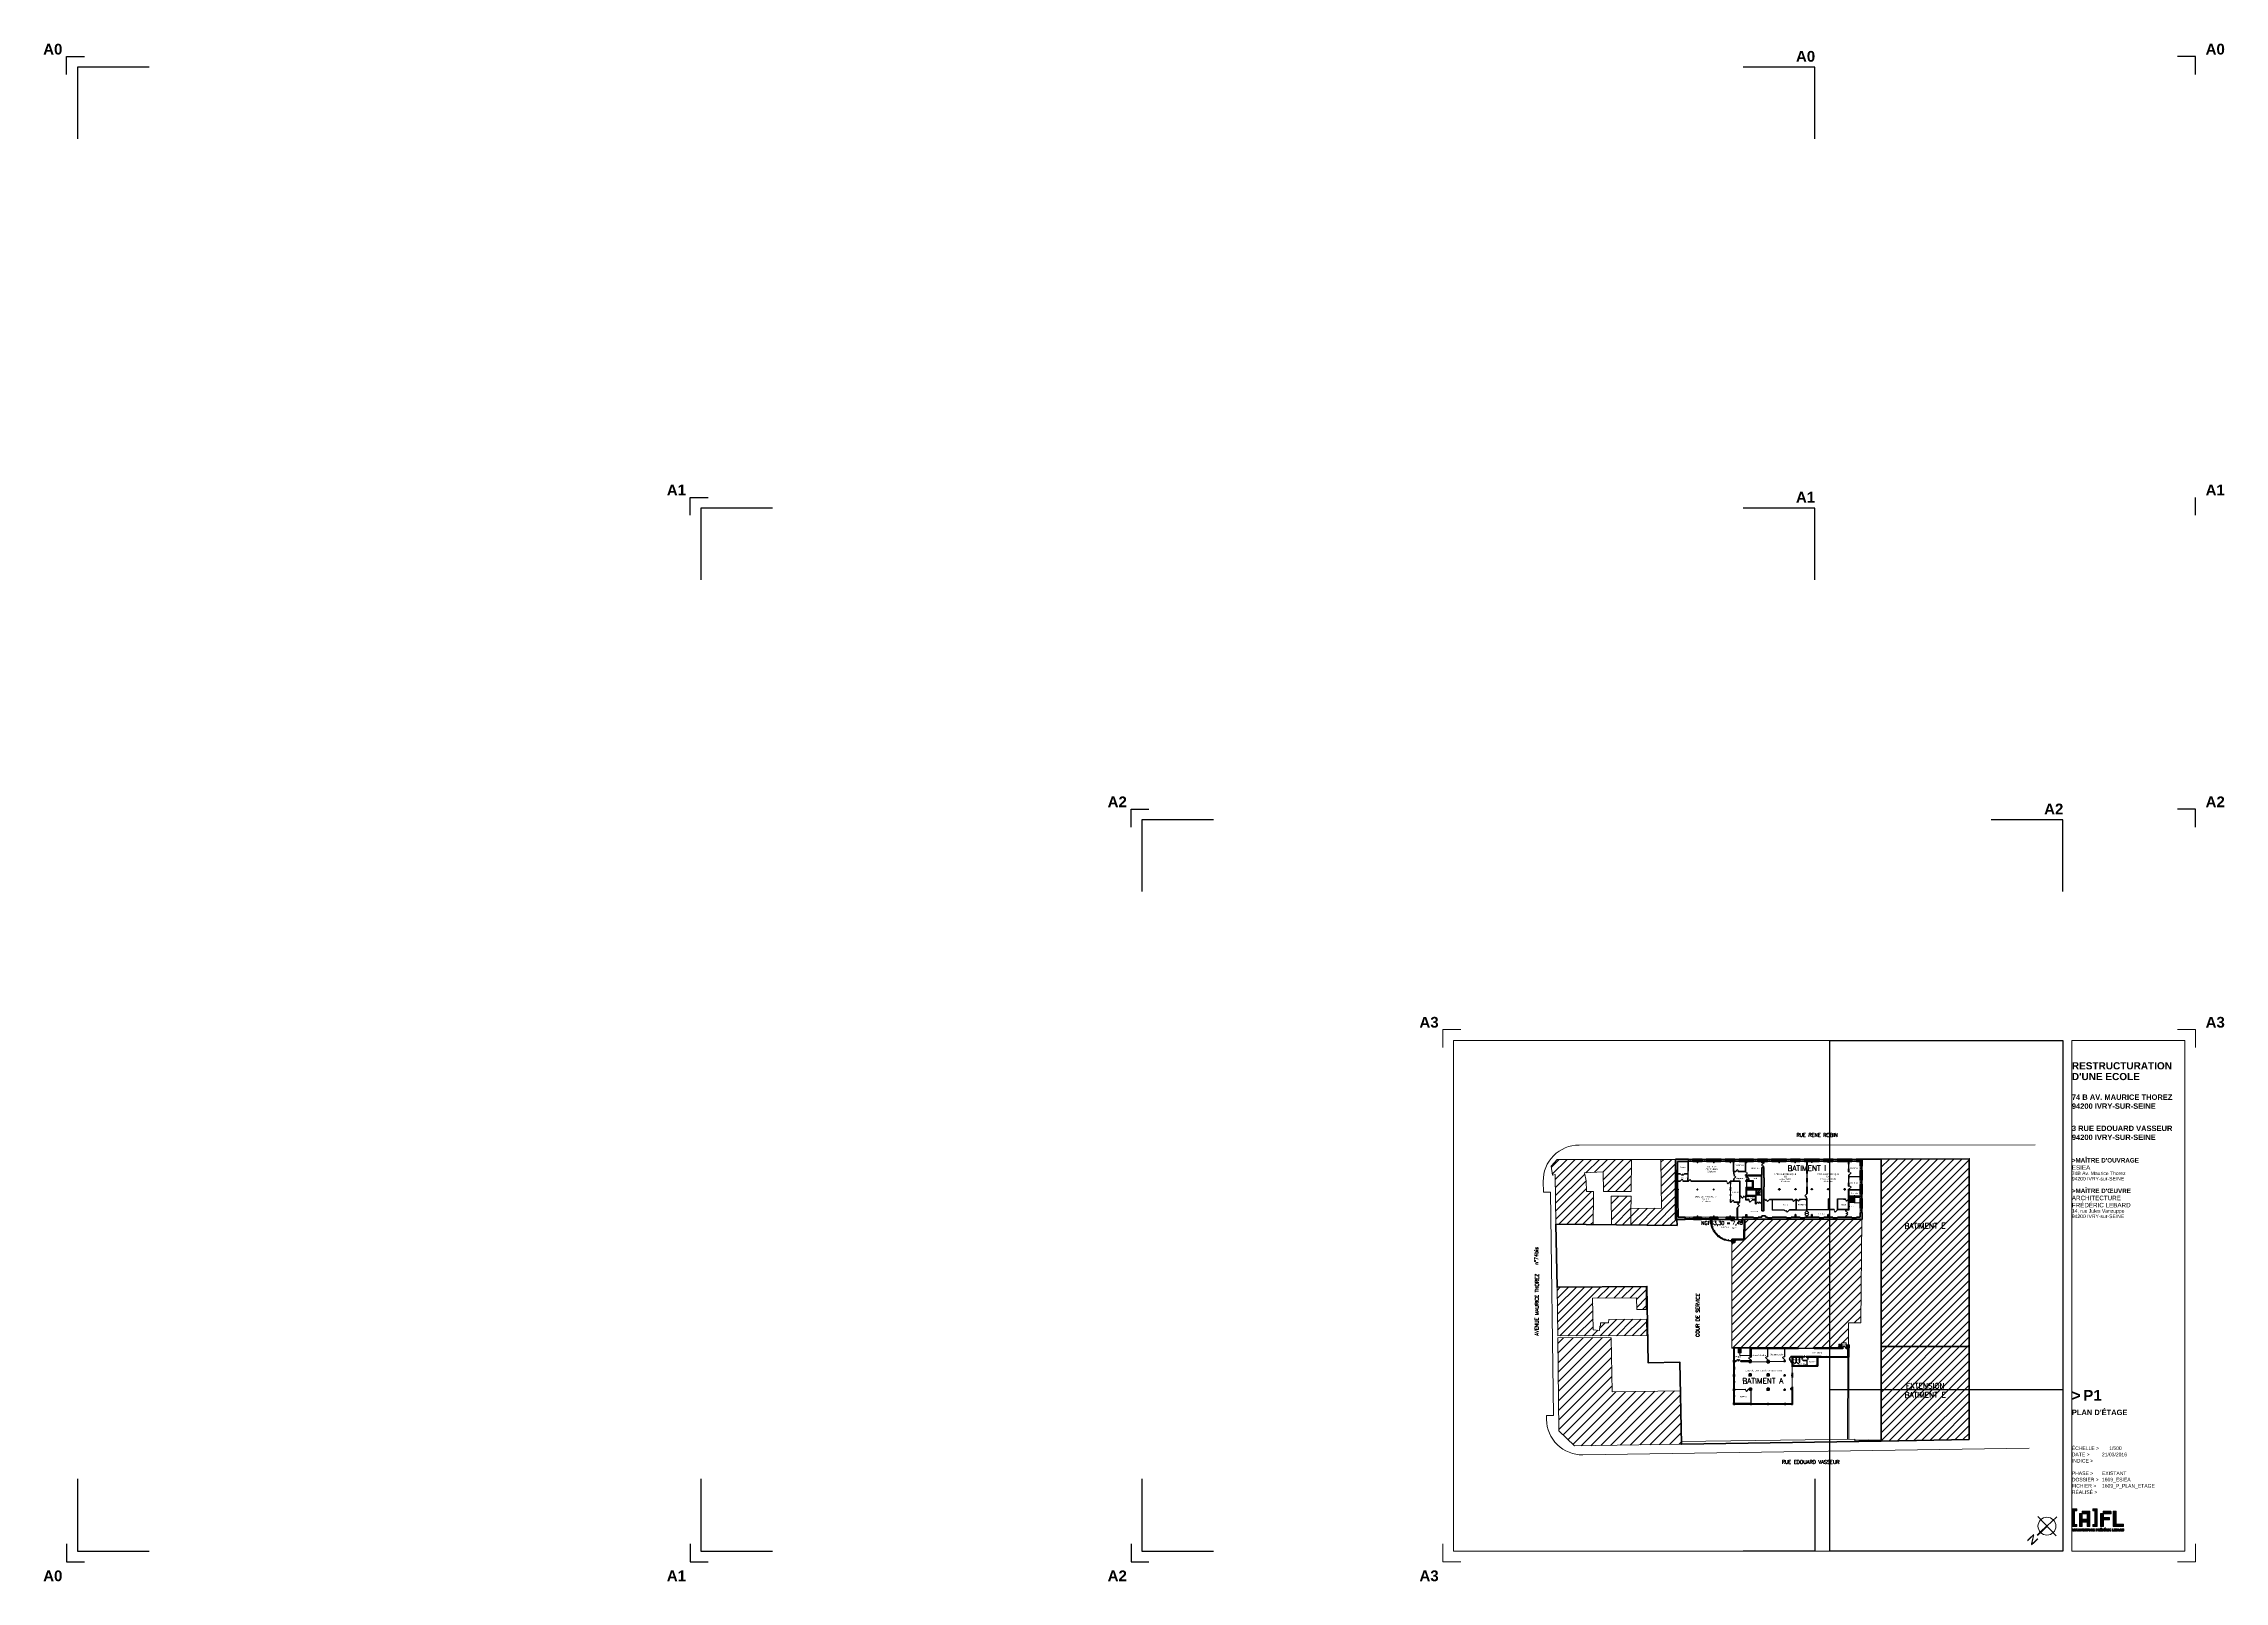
# Paper-space layout 'Présentation1' of a CAD drawing. Extents: x -79 to 43, y -2 to 84.
# The model-space entities are those that its viewports show. They can reach past a viewport. Long polylines and large blocks are cut down to what shows.
import ezdxf
from ezdxf.enums import TextEntityAlignment as Align

# ---------------------------------------------------------------- set-up
doc = ezdxf.new("R2010")
doc.units = 0
doc.linetypes.add('CACHE', pattern=[0.375, 0.25, -0.125])
doc.linetypes.add('TIRET-COURT', pattern=[0.25, 0.15, -0.1])
doc.layers.get('0').update_dxf_attribs({"color": 50, "linetype": 'CONTINUOUS'})
doc.layers.get('DEFPOINTS').update_dxf_attribs({"linetype": 'CONTINUOUS'})
for name, color, linetype, lineweight in [('Ar0-Cart', 3, 'CONTINUOUS', 18), ('Ar0-Hatch1', 1, 'CONTINUOUS', 5), ('Ar0-Texte1', 144, 'CONTINUOUS', 15), ('Ar0-Texte2', 6, 'CONTINUOUS', 15), ('Ar2-Coupe-Gras', 7, 'CONTINUOUS', 35), ('Ar2-Escalier', 6, 'CONTINUOUS', 9), ('Ar2-Maçon', 7, 'CONTINUOUS', 35), ('Ar2-Vue-FIN', 9, 'CONTINUOUS', 9), ('Ar6-Cloison', 3, 'CONTINUOUS', 25), ('Ar7-Menuiserie', 4, 'CONTINUOUS', 9), ('Ar7-Porte', 4, 'CONTINUOUS', 9)]:
    doc.layers.add(name, color=color, linetype=linetype, lineweight=lineweight)
doc.layers.add('Ar0-Cart A2-A1-A0_inv', color=42, linetype='CONTINUOUS', plot=False)
doc.layers.add('Ar0-Cart_inv', color=42, linetype='CONTINUOUS', lineweight=18, plot=False)
doc.layers.add('Ar0-Invisible', color=42, linetype='CONTINUOUS', lineweight=5, plot=False)
for name, color, linetype in [('LYTV_PROJET', 11, 'CONTINUOUS'), ('LYTV_REGULARISATION', 139, 'CONTINUOUS'), ('X-ZPT', 249, 'CONTINUOUS')]:
    doc.layers.add(name, color=color, linetype=linetype)
doc.layers.get('0').off()
doc.styles.add('arial', font='arial.ttf', dxfattribs={"width": 0.9999})
doc.styles.add('GRAS', font='swissb.ttf')
doc.styles.add('HELV', font='swiss.ttf')
doc.styles.get("Standard").update_dxf_attribs({"font": 'romans.shx'})
doc.styles.add('TT', font='romans.shx', dxfattribs={"width": 0.7})
pattern_1 = [(45, (-34.518932, -1.3849037), (-0.00224506403, 0.00224506403), [])]
pattern_2 = [(45, (11621.4753, 7813.3294), (-1.122532, 1.122532), [])]
pattern_3 = [(45, (11621.47529, 7813.329394), (-0.02245064, 0.02245064), [])]

# ---------------------------------------------------------------- blocks, each defined once
blk = doc.blocks.new('a1')
for p, q in [((-0.75, 0), (0.75, 0)), ((0, 0), (0, -0.75))]:
    blk.add_line(p, q)
blk.add_circle((0, 0), 0.5)
for points in [[(-0.2, 0.85), (-0.12, 0.85), (-0.2, 1.35), (-0.12, 1.35)], [(-0.12, 1.22), (-0.12, 1.35), (0.13, 0.85), (0.12, 0.98)], [(0.13, 0.85), (0.2, 0.85), (0.12, 1.35), (0.2, 1.35)], [(-0.05, 0), (0.05, 0), (-0.05, 0.75), (0.05, 0.75)]]:
    blk.add_solid(points)
blk = doc.blocks.new('AFL')
at = {"lineweight": 0}
h = blk.add_hatch(dxfattribs=at)
h.set_pattern_fill('ANSI31', color=9, scale=0.001, style=0)
h.set_pattern_definition(pattern_1)
h.paths.add_polyline_path([(0.13, 0.87), (0.25, 0.87), (0.25, 0.98), (0, 0.98), (0, 0), (0.25, 0), (0.25, 0.11), (0.13, 0.11)])
h = blk.add_hatch(dxfattribs=at)
h.set_pattern_fill('ANSI31', color=9, scale=0.001, style=0)
h.set_pattern_definition(pattern_1)
edge = h.paths.add_edge_path()
edge.add_spline(control_points=[(0.99, 0), (0.99, 0), (0.99, 0.83), (0.99, 0.83)], knot_values=[24, 24, 24, 24, 25, 25, 25, 25], degree=3, periodic=0)
edge.add_spline(control_points=[(0.99, 0.83), (0.99, 0.83), (0.99, 0.84), (0.99, 0.84)], knot_values=[25, 25, 25, 25, 26, 26, 26, 26], degree=3, periodic=0)
edge.add_spline(control_points=[(0.99, 0.84), (0.99, 0.84), (0.99, 0.84), (0.99, 0.84)], knot_values=[0, 0, 0, 0, 1, 1, 1, 1], degree=3, periodic=0)
edge.add_spline(control_points=[(0.99, 0.84), (0.99, 0.84), (0.56, 0.84), (0.56, 0.84)], knot_values=[1, 1, 1, 1, 2, 2, 2, 2], degree=3, periodic=0)
edge.add_spline(control_points=[(0.56, 0.84), (0.56, 0.84), (0.56, 0.84), (0.56, 0.84)], knot_values=[2, 2, 2, 2, 3, 3, 3, 3], degree=3, periodic=0)
edge.add_spline(control_points=[(0.56, 0.84), (0.55, 0.84), (0.55, 0.83), (0.55, 0.83)], knot_values=[3, 3, 3, 3, 4, 4, 4, 4], degree=3, periodic=0)
edge.add_spline(control_points=[(0.55, 0.83), (0.55, 0.83), (0.55, 0.71), (0.55, 0.71)], knot_values=[4, 4, 4, 4, 4.99999, 4.99999, 4.99999, 4.99999], degree=3, periodic=0)
edge.add_spline(control_points=[(0.55, 0.71), (0.55, 0.71), (0.41, 0.71), (0.41, 0.71)], knot_values=[5.00001, 5.00001, 5.00001, 5.00001, 6, 6, 6, 6], degree=3, periodic=0)
edge.add_spline(control_points=[(0.41, 0.71), (0.41, 0.71), (0.4, 0.71), (0.4, 0.71)], knot_values=[6, 6, 6, 6, 7, 7, 7, 7], degree=3, periodic=0)
edge.add_spline(control_points=[(0.4, 0.71), (0.4, 0.71), (0.4, 0.71), (0.4, 0.71)], knot_values=[7, 7, 7, 7, 8, 8, 8, 8], degree=3, periodic=0)
edge.add_spline(control_points=[(0.4, 0.71), (0.4, 0.71), (0.4, 0), (0.4, 0)], knot_values=[8, 8, 8, 8, 9, 9, 9, 9], degree=3, periodic=0)
edge.add_spline(control_points=[(0.4, 0), (0.4, 0), (0.4, 0), (0.4, 0)], knot_values=[9, 9, 9, 9, 10, 10, 10, 10], degree=3, periodic=0)
edge.add_spline(control_points=[(0.4, 0), (0.4, 0), (0.41, 0), (0.41, 0)], knot_values=[10, 10, 10, 10, 11, 11, 11, 11], degree=3, periodic=0)
edge.add_spline(control_points=[(0.41, 0), (0.41, 0), (0.56, 0), (0.56, 0)], knot_values=[11.00001, 11.00001, 11.00001, 11.00001, 11.99999, 11.99999, 11.99999, 11.99999], degree=3, periodic=0)
edge.add_spline(control_points=[(0.56, 0), (0.56, 0), (0.56, 0), (0.56, 0)], knot_values=[12, 12, 12, 12, 13, 13, 13, 13], degree=3, periodic=0)
edge.add_spline(control_points=[(0.56, 0), (0.56, 0), (0.56, 0), (0.56, 0)], knot_values=[13, 13, 13, 13, 14, 14, 14, 14], degree=3, periodic=0)
edge.add_spline(control_points=[(0.56, 0), (0.56, 0), (0.56, 0.24), (0.56, 0.24)], knot_values=[14, 14, 14, 14, 14.99999, 14.99999, 14.99999, 14.99999], degree=3, periodic=0)
edge.add_spline(control_points=[(0.56, 0.24), (0.56, 0.24), (0.83, 0.24), (0.83, 0.24)], knot_values=[16.00001, 16.00001, 16.00001, 16.00001, 16.99999, 16.99999, 16.99999, 16.99999], degree=3, periodic=0)
edge.add_spline(control_points=[(0.83, 0.24), (0.83, 0.24), (0.83, 0), (0.83, 0)], knot_values=[18.00001, 18.00001, 18.00001, 18.00001, 19, 19, 19, 19], degree=3, periodic=0)
edge.add_spline(control_points=[(0.83, 0), (0.83, 0), (0.83, 0), (0.83, 0), (0.83, 0), (0.84, -0.01), (0.84, -0.01)], knot_values=[19, 19, 19, 19, 20, 20, 20, 21, 21, 21, 21], degree=3, periodic=0)
edge.add_spline(control_points=[(0.84, -0.01), (0.84, -0.01), (0.99, -0.01), (0.99, -0.01)], knot_values=[21.00001, 21.00001, 21.00001, 21.00001, 21.99999, 21.99999, 21.99999, 21.99999], degree=3, periodic=0)
edge.add_spline(control_points=[(0.99, -0.01), (0.99, -0.01), (0.99, 0), (0.99, 0)], knot_values=[22, 22, 22, 22, 23, 23, 23, 23], degree=3, periodic=0)
edge.add_spline(control_points=[(0.99, 0), (0.99, 0), (0.99, 0), (0.99, 0)], knot_values=[23, 23, 23, 23, 24, 24, 24, 24], degree=3, periodic=0)
h.paths.add_polyline_path([(0.83, 0.4), (0.56, 0.4), (0.56, 0.7), (0.83, 0.7)], flags=16)
h = blk.add_hatch(dxfattribs=at)
h.set_pattern_fill('ANSI31', color=9, scale=0.001, style=0)
h.set_pattern_definition(pattern_1)
h.paths.add_polyline_path([(1.4, 0.98), (1.15, 0.98), (1.15, 0.87), (1.26, 0.87), (1.26, 0.11), (1.15, 0.11), (1.15, 0), (1.4, 0)])
h = blk.add_hatch(dxfattribs=at)
h.set_pattern_fill('ANSI31', color=9, scale=0.001, style=0)
h.set_pattern_definition(pattern_1)
edge = h.paths.add_edge_path()
edge.add_spline(control_points=[(1.58, 0.71), (1.58, 0.71), (1.58, 0), (1.58, 0)], knot_values=[8, 8, 8, 8, 9, 9, 9, 9], degree=3, periodic=0)
edge.add_spline(control_points=[(1.58, 0), (1.58, 0), (1.58, 0), (1.58, 0)], knot_values=[9, 9, 9, 9, 10, 10, 10, 10], degree=3, periodic=0)
edge.add_spline(control_points=[(1.58, 0), (1.58, 0), (1.58, -0.01), (1.59, -0.01)], knot_values=[10, 10, 10, 10, 11, 11, 11, 11], degree=3, periodic=0)
edge.add_spline(control_points=[(1.59, -0.01), (1.59, -0.01), (1.74, -0.01), (1.74, -0.01)], knot_values=[11.00001, 11.00001, 11.00001, 11.00001, 12, 12, 12, 12], degree=3, periodic=0)
edge.add_spline(control_points=[(1.74, -0.01), (1.74, -0.01), (1.74, 0), (1.74, 0)], knot_values=[12, 12, 12, 12, 13, 13, 13, 13], degree=3, periodic=0)
edge.add_spline(control_points=[(1.74, 0), (1.74, 0), (1.74, 0), (1.74, 0)], knot_values=[13, 13, 13, 13, 14, 14, 14, 14], degree=3, periodic=0)
edge.add_spline(control_points=[(1.74, 0), (1.74, 0), (1.74, 0.36), (1.74, 0.36)], knot_values=[14, 14, 14, 14, 15, 15, 15, 15], degree=3, periodic=0)
edge.add_spline(control_points=[(1.74, 0.36), (1.74, 0.36), (2.07, 0.36), (2.07, 0.36)], knot_values=[15, 15, 15, 15, 16, 16, 16, 16], degree=3, periodic=0)
edge.add_spline(control_points=[(2.07, 0.36), (2.08, 0.36), (2.08, 0.36), (2.08, 0.36)], knot_values=[16, 16, 16, 16, 17, 17, 17, 17], degree=3, periodic=0)
edge.add_spline(control_points=[(2.08, 0.36), (2.08, 0.36), (2.08, 0.36), (2.08, 0.36)], knot_values=[17, 17, 17, 17, 18, 18, 18, 18], degree=3, periodic=0)
edge.add_spline(control_points=[(2.08, 0.36), (2.08, 0.36), (2.08, 0.48), (2.08, 0.48)], knot_values=[18, 18, 18, 18, 19, 19, 19, 19], degree=3, periodic=0)
edge.add_spline(control_points=[(2.08, 0.48), (2.08, 0.48), (2.08, 0.48), (2.08, 0.49)], knot_values=[19, 19, 19, 19, 20, 20, 20, 20], degree=3, periodic=0)
edge.add_spline(control_points=[(2.08, 0.49), (2.08, 0.49), (2.08, 0.49), (2.07, 0.49)], knot_values=[20, 20, 20, 20, 21, 21, 21, 21], degree=3, periodic=0)
edge.add_spline(control_points=[(2.07, 0.49), (2.07, 0.49), (1.74, 0.49), (1.74, 0.49)], knot_values=[21, 21, 21, 21, 21.99999, 21.99999, 21.99999, 21.99999], degree=3, periodic=0)
edge.add_spline(control_points=[(1.74, 0.49), (1.74, 0.49), (1.74, 0.7), (1.74, 0.7)], knot_values=[22.00001, 22.00001, 22.00001, 22.00001, 23, 23, 23, 23], degree=3, periodic=0)
edge.add_spline(control_points=[(1.74, 0.7), (1.74, 0.7), (2.16, 0.7), (2.16, 0.7)], knot_values=[23, 23, 23, 23, 24, 24, 24, 24], degree=3, periodic=0)
edge.add_spline(control_points=[(2.16, 0.7), (2.16, 0.7), (2.16, 0.7), (2.16, 0.7)], knot_values=[24, 24, 24, 24, 25, 25, 25, 25], degree=3, periodic=0)
edge.add_spline(control_points=[(2.16, 0.7), (2.16, 0.71), (2.17, 0.71), (2.17, 0.71)], knot_values=[25, 25, 25, 25, 26, 26, 26, 26], degree=3, periodic=0)
edge.add_spline(control_points=[(2.17, 0.71), (2.17, 0.71), (2.17, 0.83), (2.17, 0.83)], knot_values=[26, 26, 26, 26, 27, 27, 27, 27], degree=3, periodic=0)
edge.add_spline(control_points=[(2.17, 0.83), (2.17, 0.83), (2.16, 0.83), (2.16, 0.83)], knot_values=[27, 27, 27, 27, 28, 28, 28, 28], degree=3, periodic=0)
edge.add_spline(control_points=[(2.16, 0.83), (2.16, 0.84), (2.16, 0.84), (2.16, 0.84)], knot_values=[0, 0, 0, 0, 1, 1, 1, 1], degree=3, periodic=0)
edge.add_spline(control_points=[(2.16, 0.84), (2.16, 0.84), (1.74, 0.84), (1.74, 0.84)], knot_values=[1, 1, 1, 1, 2, 2, 2, 2], degree=3, periodic=0)
edge.add_spline(control_points=[(1.74, 0.84), (1.74, 0.84), (1.73, 0.84), (1.73, 0.83)], knot_values=[2, 2, 2, 2, 3, 3, 3, 3], degree=3, periodic=0)
edge.add_spline(control_points=[(1.73, 0.83), (1.73, 0.83), (1.73, 0.83), (1.73, 0.83)], knot_values=[3, 3, 3, 3, 4, 4, 4, 4], degree=3, periodic=0)
edge.add_spline(control_points=[(1.73, 0.83), (1.73, 0.83), (1.73, 0.71), (1.73, 0.71)], knot_values=[4, 4, 4, 4, 4.99999, 4.99999, 4.99999, 4.99999], degree=3, periodic=0)
edge.add_spline(control_points=[(1.73, 0.71), (1.73, 0.71), (1.59, 0.71), (1.59, 0.71)], knot_values=[5.00001, 5.00001, 5.00001, 5.00001, 6, 6, 6, 6], degree=3, periodic=0)
edge.add_spline(control_points=[(1.59, 0.71), (1.58, 0.71), (1.58, 0.71), (1.58, 0.71)], knot_values=[6, 6, 6, 6, 7, 7, 7, 7], degree=3, periodic=0)
edge.add_spline(control_points=[(1.58, 0.71), (1.58, 0.71), (1.58, 0.71), (1.58, 0.71)], knot_values=[7, 7, 7, 7, 8, 8, 8, 8], degree=3, periodic=0)
h = blk.add_hatch(dxfattribs=at)
h.set_pattern_fill('ANSI31', color=9, scale=0.001, style=0)
h.set_pattern_definition(pattern_1)
edge = h.paths.add_edge_path()
edge.add_spline(control_points=[(2.45, 0.13), (2.45, 0.13), (2.45, 0.83), (2.45, 0.83)], knot_values=[2, 2, 2, 2, 3, 3, 3, 3], degree=3, periodic=0)
edge.add_spline(control_points=[(2.45, 0.83), (2.45, 0.83), (2.45, 0.83), (2.45, 0.84)], knot_values=[3, 3, 3, 3, 4, 4, 4, 4], degree=3, periodic=0)
edge.add_spline(control_points=[(2.45, 0.84), (2.44, 0.84), (2.44, 0.84), (2.44, 0.84)], knot_values=[4, 4, 4, 4, 5, 5, 5, 5], degree=3, periodic=0)
edge.add_spline(control_points=[(2.44, 0.84), (2.44, 0.84), (2.29, 0.84), (2.29, 0.84)], knot_values=[5, 5, 5, 5, 6, 6, 6, 6], degree=3, periodic=0)
edge.add_spline(control_points=[(2.29, 0.84), (2.29, 0.84), (2.29, 0.84), (2.29, 0.84)], knot_values=[6, 6, 6, 6, 7, 7, 7, 7], degree=3, periodic=0)
edge.add_spline(control_points=[(2.29, 0.84), (2.29, 0.83), (2.29, 0.83), (2.29, 0.83)], knot_values=[7, 7, 7, 7, 8, 8, 8, 8], degree=3, periodic=0)
edge.add_spline(control_points=[(2.29, 0.83), (2.29, 0.83), (2.29, 0), (2.29, 0)], knot_values=[8, 8, 8, 8, 9, 9, 9, 9], degree=3, periodic=0)
edge.add_spline(control_points=[(2.29, 0), (2.29, 0), (2.29, 0), (2.29, 0)], knot_values=[9, 9, 9, 9, 10, 10, 10, 10], degree=3, periodic=0)
edge.add_spline(control_points=[(2.29, 0), (2.29, -0.01), (2.29, -0.01), (2.29, -0.01)], knot_values=[10, 10, 10, 10, 11, 11, 11, 11], degree=3, periodic=0)
edge.add_spline(control_points=[(2.29, -0.01), (2.29, -0.01), (2.86, -0.01), (2.86, -0.01)], knot_values=[11, 11, 11, 11, 12, 12, 12, 12], degree=3, periodic=0)
edge.add_spline(control_points=[(2.86, -0.01), (2.87, -0.01), (2.87, 0), (2.87, 0)], knot_values=[12, 12, 12, 12, 13, 13, 13, 13], degree=3, periodic=0)
edge.add_spline(control_points=[(2.87, 0), (2.87, 0), (2.87, 0), (2.87, 0)], knot_values=[13, 13, 13, 13, 14, 14, 14, 14], degree=3, periodic=0)
edge.add_spline(control_points=[(2.87, 0), (2.87, 0), (2.87, 0.13), (2.87, 0.13)], knot_values=[14, 14, 14, 14, 15, 15, 15, 15], degree=3, periodic=0)
edge.add_spline(control_points=[(2.87, 0.13), (2.87, 0.13), (2.87, 0.13), (2.87, 0.13)], knot_values=[15, 15, 15, 15, 16, 16, 16, 16], degree=3, periodic=0)
edge.add_spline(control_points=[(2.87, 0.13), (2.87, 0.13), (2.87, 0.13), (2.86, 0.13)], knot_values=[0, 0, 0, 0, 1, 1, 1, 1], degree=3, periodic=0)
edge.add_spline(control_points=[(2.86, 0.13), (2.86, 0.13), (2.45, 0.13), (2.45, 0.13)], knot_values=[1, 1, 1, 1, 2, 2, 2, 2], degree=3, periodic=0)
h = blk.add_hatch(dxfattribs=at)
h.set_pattern_fill('ANSI31', color=9, scale=0.001, style=0)
h.set_pattern_definition(pattern_1)
edge = h.paths.add_edge_path()
edge.add_spline(control_points=[(0.07, -0.26), (0.07, -0.26), (0.04, -0.14), (0.04, -0.14)], knot_values=[16.00001, 16.00001, 16.00001, 16.00001, 16.99999, 16.99999, 16.99999, 16.99999], degree=3, periodic=0)
edge.add_spline(control_points=[(0.04, -0.14), (0.04, -0.14), (0.03, -0.14), (0.03, -0.14)], knot_values=[15, 15, 15, 15, 16, 16, 16, 16], degree=3, periodic=0)
edge.add_spline(control_points=[(0.03, -0.14), (0.03, -0.14), (0.02, -0.14), (0.02, -0.14)], knot_values=[14, 14, 14, 14, 15, 15, 15, 15], degree=3, periodic=0)
edge.add_spline(control_points=[(0.02, -0.14), (0.02, -0.14), (0.02, -0.14), (0.02, -0.14)], knot_values=[13, 13, 13, 13, 14, 14, 14, 14], degree=3, periodic=0)
edge.add_spline(control_points=[(0.02, -0.14), (0.02, -0.14), (-0.02, -0.26), (-0.02, -0.26)], knot_values=[12.00001, 12.00001, 12.00001, 12.00001, 12.99999, 12.99999, 12.99999, 12.99999], degree=3, periodic=0)
edge.add_spline(control_points=[(-0.02, -0.26), (-0.02, -0.26), (-0.02, -0.26), (-0.02, -0.26)], knot_values=[11, 11, 11, 11, 12, 12, 12, 12], degree=3, periodic=0)
edge.add_spline(control_points=[(-0.02, -0.26), (-0.02, -0.26), (-0.02, -0.26), (-0.02, -0.26)], knot_values=[10, 10, 10, 10, 11, 11, 11, 11], degree=3, periodic=0)
edge.add_spline(control_points=[(-0.02, -0.26), (-0.02, -0.26), (0, -0.26), (0, -0.26)], knot_values=[9, 9, 9, 9, 10, 10, 10, 10], degree=3, periodic=0)
edge.add_spline(control_points=[(0, -0.26), (0, -0.26), (0, -0.26), (0, -0.26)], knot_values=[8, 8, 8, 8, 9, 9, 9, 9], degree=3, periodic=0)
edge.add_spline(control_points=[(0, -0.26), (0, -0.26), (0.01, -0.24), (0.01, -0.24)], knot_values=[7, 7, 7, 7, 8, 8, 8, 8], degree=3, periodic=0)
edge.add_spline(control_points=[(0.01, -0.24), (0.01, -0.24), (0.01, -0.24), (0.01, -0.24)], knot_values=[6, 6, 6, 6, 7, 7, 7, 7], degree=3, periodic=0)
edge.add_spline(control_points=[(0.01, -0.24), (0.01, -0.24), (0.04, -0.24), (0.04, -0.24)], knot_values=[5, 5, 5, 5, 6, 6, 6, 6], degree=3, periodic=0)
edge.add_spline(control_points=[(0.04, -0.24), (0.04, -0.24), (0.04, -0.24), (0.04, -0.24)], knot_values=[4, 4, 4, 4, 5, 5, 5, 5], degree=3, periodic=0)
edge.add_spline(control_points=[(0.04, -0.24), (0.04, -0.24), (0.05, -0.26), (0.05, -0.26)], knot_values=[3.000037, 3.000037, 3.000037, 3.000037, 3.999962, 3.999962, 3.999962, 3.999962], degree=3, periodic=0)
edge.add_spline(control_points=[(0.05, -0.26), (0.05, -0.26), (0.05, -0.26), (0.05, -0.26)], knot_values=[2, 2, 2, 2, 3, 3, 3, 3], degree=3, periodic=0)
edge.add_spline(control_points=[(0.05, -0.26), (0.05, -0.26), (0.07, -0.26), (0.07, -0.26)], knot_values=[1, 1, 1, 1, 2, 2, 2, 2], degree=3, periodic=0)
edge.add_spline(control_points=[(0.07, -0.26), (0.07, -0.26), (0.08, -0.26), (0.08, -0.26)], knot_values=[0, 0, 0, 0, 1, 1, 1, 1], degree=3, periodic=0)
edge.add_spline(control_points=[(0.08, -0.26), (0.08, -0.26), (0.07, -0.26), (0.07, -0.26)], knot_values=[17, 17, 17, 17, 18, 18, 18, 18], degree=3, periodic=0)
edge = h.paths.add_edge_path(flags=16)
edge.add_spline(control_points=[(0.03, -0.19), (0.03, -0.19), (0.04, -0.22), (0.04, -0.22)], knot_values=[9.000018, 9.000018, 9.000018, 9.000018, 9.99998, 9.99998, 9.99998, 9.99998], degree=3, periodic=0)
edge.add_spline(control_points=[(0.04, -0.22), (0.04, -0.22), (0.04, -0.22), (0.04, -0.22)], knot_values=[8, 8, 8, 8, 9, 9, 9, 9], degree=3, periodic=0)
edge.add_spline(control_points=[(0.04, -0.22), (0.04, -0.22), (0.04, -0.22), (0.03, -0.22)], knot_values=[7, 7, 7, 7, 8, 8, 8, 8], degree=3, periodic=0)
edge.add_spline(control_points=[(0.03, -0.22), (0.03, -0.22), (0.02, -0.22), (0.02, -0.22)], knot_values=[6, 6, 6, 6, 7, 7, 7, 7], degree=3, periodic=0)
edge.add_spline(control_points=[(0.02, -0.22), (0.02, -0.22), (0.02, -0.22), (0.02, -0.22)], knot_values=[5, 5, 5, 5, 6, 6, 6, 6], degree=3, periodic=0)
edge.add_spline(control_points=[(0.02, -0.22), (0.02, -0.22), (0.02, -0.22), (0.02, -0.22)], knot_values=[4, 4, 4, 4, 5, 5, 5, 5], degree=3, periodic=0)
edge.add_spline(control_points=[(0.02, -0.22), (0.02, -0.22), (0.02, -0.19), (0.02, -0.19)], knot_values=[3.000021, 3.000021, 3.000021, 3.000021, 3.999982, 3.999982, 3.999982, 3.999982], degree=3, periodic=0)
edge.add_spline(control_points=[(0.02, -0.19), (0.02, -0.19), (0.02, -0.18), (0.03, -0.18)], knot_values=[2, 2, 2, 2, 3, 3, 3, 3], degree=3, periodic=0)
edge.add_spline(control_points=[(0.03, -0.18), (0.03, -0.18), (0.03, -0.18), (0.03, -0.18)], knot_values=[1.000175, 1.000175, 1.000175, 1.000175, 1.999773, 1.999773, 1.999773, 1.999773], degree=3, periodic=0)
edge.add_spline(control_points=[(0.03, -0.18), (0.03, -0.18), (0.03, -0.19), (0.03, -0.19)], knot_values=[0, 0, 0, 0, 1, 1, 1, 1], degree=3, periodic=0)
h = blk.add_hatch(dxfattribs=at)
h.set_pattern_fill('ANSI31', color=9, scale=0.001, style=0)
h.set_pattern_definition(pattern_1)
h.paths.add_polyline_path([(0.12, -0.21), (0.14, -0.21), (0.14, -0.21), (0.16, -0.26, 0.250472), (0.16, -0.26), (0.19, -0.26, 0.389448), (0.19, -0.26), (0.17, -0.21, -0.365562), (0.17, -0.2, 0.790127), (0.15, -0.14), (0.1, -0.14, 0.310699), (0.1, -0.14), (0.1, -0.26, 0.31214), (0.1, -0.26), (0.12, -0.26, 0.316114), (0.12, -0.26), (0.12, -0.21, -0.524188)])
h.paths.add_polyline_path([(0.12, -0.19, -0.524188), (0.12, -0.19), (0.12, -0.16, -0.521728), (0.12, -0.16), (0.14, -0.16, -1.041293), (0.14, -0.19)], flags=16)
h = blk.add_hatch(dxfattribs=at)
h.set_pattern_fill('ANSI31', color=9, scale=0.001, style=0)
h.set_pattern_definition(pattern_1)
edge = h.paths.add_edge_path()
edge.add_spline(control_points=[(0.22, -0.17), (0.22, -0.17), (0.22, -0.23), (0.22, -0.23)], knot_values=[4, 4, 4, 4, 5, 5, 5, 5], degree=3, periodic=0)
edge.add_spline(control_points=[(0.22, -0.23), (0.22, -0.25), (0.23, -0.27), (0.26, -0.27)], knot_values=[3, 3, 3, 3, 4, 4, 4, 4], degree=3, periodic=0)
edge.add_spline(control_points=[(0.26, -0.27), (0.26, -0.27), (0.27, -0.27), (0.27, -0.27)], knot_values=[2, 2, 2, 2, 3, 3, 3, 3], degree=3, periodic=0)
edge.add_spline(control_points=[(0.27, -0.27), (0.28, -0.27), (0.29, -0.26), (0.29, -0.26)], knot_values=[1, 1, 1, 1, 2, 2, 2, 2], degree=3, periodic=0)
edge.add_spline(control_points=[(0.29, -0.26), (0.3, -0.25), (0.3, -0.24), (0.3, -0.24)], knot_values=[0, 0, 0, 0, 1, 1, 1, 1], degree=3, periodic=0)
edge.add_spline(control_points=[(0.3, -0.24), (0.3, -0.24), (0.3, -0.24), (0.3, -0.24)], knot_values=[23, 23, 23, 23, 24, 24, 24, 24], degree=3, periodic=0)
edge.add_spline(control_points=[(0.3, -0.24), (0.3, -0.24), (0.28, -0.23), (0.28, -0.23)], knot_values=[22, 22, 22, 22, 22.999967, 22.999967, 22.999967, 22.999967], degree=3, periodic=0)
edge.add_spline(control_points=[(0.28, -0.23), (0.28, -0.23), (0.28, -0.23), (0.28, -0.23)], knot_values=[21, 21, 21, 21, 22, 22, 22, 22], degree=3, periodic=0)
edge.add_spline(control_points=[(0.28, -0.23), (0.28, -0.23), (0.28, -0.23), (0.28, -0.24)], knot_values=[20, 20, 20, 20, 21, 21, 21, 21], degree=3, periodic=0)
edge.add_spline(control_points=[(0.28, -0.24), (0.28, -0.24), (0.27, -0.25), (0.27, -0.25)], knot_values=[19, 19, 19, 19, 20, 20, 20, 20], degree=3, periodic=0)
edge.add_spline(control_points=[(0.27, -0.25), (0.27, -0.25), (0.26, -0.25), (0.26, -0.25)], knot_values=[18, 18, 18, 18, 19, 19, 19, 19], degree=3, periodic=0)
edge.add_spline(control_points=[(0.26, -0.25), (0.25, -0.25), (0.24, -0.24), (0.24, -0.23)], knot_values=[17, 17, 17, 17, 18, 18, 18, 18], degree=3, periodic=0)
edge.add_spline(control_points=[(0.24, -0.23), (0.24, -0.23), (0.24, -0.17), (0.24, -0.17)], knot_values=[16, 16, 16, 16, 17, 17, 17, 17], degree=3, periodic=0)
edge.add_spline(control_points=[(0.24, -0.17), (0.24, -0.16), (0.25, -0.15), (0.26, -0.15)], knot_values=[15, 15, 15, 15, 16, 16, 16, 16], degree=3, periodic=0)
edge.add_spline(control_points=[(0.26, -0.15), (0.26, -0.15), (0.27, -0.15), (0.27, -0.15)], knot_values=[14, 14, 14, 14, 15, 15, 15, 15], degree=3, periodic=0)
edge.add_spline(control_points=[(0.27, -0.15), (0.27, -0.15), (0.28, -0.16), (0.28, -0.16)], knot_values=[13, 13, 13, 13, 14, 14, 14, 14], degree=3, periodic=0)
edge.add_spline(control_points=[(0.28, -0.16), (0.28, -0.17), (0.28, -0.17), (0.28, -0.17)], knot_values=[12, 12, 12, 12, 13, 13, 13, 13], degree=3, periodic=0)
edge.add_spline(control_points=[(0.28, -0.17), (0.28, -0.17), (0.28, -0.17), (0.28, -0.17)], knot_values=[11, 11, 11, 11, 12, 12, 12, 12], degree=3, periodic=0)
edge.add_spline(control_points=[(0.28, -0.17), (0.28, -0.17), (0.3, -0.16), (0.3, -0.16)], knot_values=[10, 10, 10, 10, 10.99996, 10.99996, 10.99996, 10.99996], degree=3, periodic=0)
edge.add_spline(control_points=[(0.3, -0.16), (0.3, -0.16), (0.3, -0.16), (0.3, -0.16)], knot_values=[9, 9, 9, 9, 10, 10, 10, 10], degree=3, periodic=0)
edge.add_spline(control_points=[(0.3, -0.16), (0.3, -0.16), (0.3, -0.15), (0.29, -0.14)], knot_values=[8, 8, 8, 8, 9, 9, 9, 9], degree=3, periodic=0)
edge.add_spline(control_points=[(0.29, -0.14), (0.28, -0.14), (0.28, -0.13), (0.27, -0.13)], knot_values=[7, 7, 7, 7, 8, 8, 8, 8], degree=3, periodic=0)
edge.add_spline(control_points=[(0.27, -0.13), (0.27, -0.13), (0.26, -0.13), (0.26, -0.13)], knot_values=[6, 6, 6, 6, 7, 7, 7, 7], degree=3, periodic=0)
edge.add_spline(control_points=[(0.26, -0.13), (0.23, -0.13), (0.22, -0.15), (0.22, -0.17)], knot_values=[5, 5, 5, 5, 6, 6, 6, 6], degree=3, periodic=0)
h = blk.add_hatch(dxfattribs=at)
h.set_pattern_fill('ANSI31', color=9, scale=0.001, style=0)
h.set_pattern_definition(pattern_1)
edge = h.paths.add_edge_path()
edge.add_spline(control_points=[(0.42, -0.26), (0.42, -0.26), (0.42, -0.14), (0.42, -0.14)], knot_values=[22, 22, 22, 22, 23, 23, 23, 23], degree=3, periodic=0)
edge.add_spline(control_points=[(0.42, -0.14), (0.42, -0.14), (0.42, -0.14), (0.42, -0.14)], knot_values=[21, 21, 21, 21, 22, 22, 22, 22], degree=3, periodic=0)
edge.add_spline(control_points=[(0.42, -0.14), (0.42, -0.14), (0.4, -0.14), (0.4, -0.14)], knot_values=[20, 20, 20, 20, 21, 21, 21, 21], degree=3, periodic=0)
edge.add_spline(control_points=[(0.4, -0.14), (0.4, -0.14), (0.4, -0.14), (0.4, -0.14)], knot_values=[19, 19, 19, 19, 20, 20, 20, 20], degree=3, periodic=0)
edge.add_spline(control_points=[(0.4, -0.14), (0.4, -0.14), (0.4, -0.19), (0.4, -0.19)], knot_values=[18, 18, 18, 18, 19, 19, 19, 19], degree=3, periodic=0)
edge.add_spline(control_points=[(0.4, -0.19), (0.4, -0.19), (0.4, -0.19), (0.4, -0.19)], knot_values=[17, 17, 17, 17, 18, 18, 18, 18], degree=3, periodic=0)
edge.add_spline(control_points=[(0.4, -0.19), (0.4, -0.19), (0.36, -0.19), (0.36, -0.19)], knot_values=[16, 16, 16, 16, 17, 17, 17, 17], degree=3, periodic=0)
edge.add_spline(control_points=[(0.36, -0.19), (0.36, -0.19), (0.36, -0.19), (0.36, -0.19)], knot_values=[15, 15, 15, 15, 16, 16, 16, 16], degree=3, periodic=0)
edge.add_spline(control_points=[(0.36, -0.19), (0.36, -0.19), (0.36, -0.14), (0.36, -0.14)], knot_values=[14, 14, 14, 14, 15, 15, 15, 15], degree=3, periodic=0)
edge.add_spline(control_points=[(0.36, -0.14), (0.36, -0.14), (0.36, -0.14), (0.35, -0.14)], knot_values=[13, 13, 13, 13, 14, 14, 14, 14], degree=3, periodic=0)
edge.add_spline(control_points=[(0.35, -0.14), (0.35, -0.14), (0.33, -0.14), (0.33, -0.14)], knot_values=[12, 12, 12, 12, 13, 13, 13, 13], degree=3, periodic=0)
edge.add_spline(control_points=[(0.33, -0.14), (0.33, -0.14), (0.33, -0.14), (0.33, -0.14)], knot_values=[11, 11, 11, 11, 12, 12, 12, 12], degree=3, periodic=0)
edge.add_spline(control_points=[(0.33, -0.14), (0.33, -0.14), (0.33, -0.26), (0.33, -0.26)], knot_values=[10, 10, 10, 10, 11, 11, 11, 11], degree=3, periodic=0)
edge.add_spline(control_points=[(0.33, -0.26), (0.33, -0.26), (0.33, -0.26), (0.33, -0.26)], knot_values=[9, 9, 9, 9, 10, 10, 10, 10], degree=3, periodic=0)
edge.add_spline(control_points=[(0.33, -0.26), (0.33, -0.26), (0.35, -0.26), (0.35, -0.26)], knot_values=[8, 8, 8, 8, 9, 9, 9, 9], degree=3, periodic=0)
edge.add_spline(control_points=[(0.35, -0.26), (0.36, -0.26), (0.36, -0.26), (0.36, -0.26)], knot_values=[7, 7, 7, 7, 8, 8, 8, 8], degree=3, periodic=0)
edge.add_spline(control_points=[(0.36, -0.26), (0.36, -0.26), (0.36, -0.21), (0.36, -0.21)], knot_values=[6, 6, 6, 6, 7, 7, 7, 7], degree=3, periodic=0)
edge.add_spline(control_points=[(0.36, -0.21), (0.36, -0.21), (0.36, -0.21), (0.36, -0.21)], knot_values=[5, 5, 5, 5, 6, 6, 6, 6], degree=3, periodic=0)
edge.add_spline(control_points=[(0.36, -0.21), (0.36, -0.21), (0.4, -0.21), (0.4, -0.21)], knot_values=[4, 4, 4, 4, 5, 5, 5, 5], degree=3, periodic=0)
edge.add_spline(control_points=[(0.4, -0.21), (0.4, -0.21), (0.4, -0.21), (0.4, -0.21)], knot_values=[3, 3, 3, 3, 4, 4, 4, 4], degree=3, periodic=0)
edge.add_spline(control_points=[(0.4, -0.21), (0.4, -0.21), (0.4, -0.26), (0.4, -0.26)], knot_values=[2, 2, 2, 2, 3, 3, 3, 3], degree=3, periodic=0)
edge.add_spline(control_points=[(0.4, -0.26), (0.4, -0.26), (0.4, -0.26), (0.4, -0.26)], knot_values=[1, 1, 1, 1, 2, 2, 2, 2], degree=3, periodic=0)
edge.add_spline(control_points=[(0.4, -0.26), (0.4, -0.26), (0.42, -0.26), (0.42, -0.26)], knot_values=[0, 0, 0, 0, 1, 1, 1, 1], degree=3, periodic=0)
edge.add_spline(control_points=[(0.42, -0.26), (0.42, -0.26), (0.42, -0.26), (0.42, -0.26)], knot_values=[23, 23, 23, 23, 24, 24, 24, 24], degree=3, periodic=0)
h = blk.add_hatch(dxfattribs=at)
h.set_pattern_fill('ANSI31', color=9, scale=0.001, style=0)
h.set_pattern_definition(pattern_1)
edge = h.paths.add_edge_path()
edge.add_spline(control_points=[(0.48, -0.26), (0.48, -0.26), (0.48, -0.14), (0.48, -0.14)], knot_values=[6.00001, 6.00001, 6.00001, 6.00001, 7, 7, 7, 7], degree=3, periodic=0)
edge.add_spline(control_points=[(0.48, -0.14), (0.48, -0.14), (0.48, -0.14), (0.48, -0.14)], knot_values=[5, 5, 5, 5, 6, 6, 6, 6], degree=3, periodic=0)
edge.add_spline(control_points=[(0.48, -0.14), (0.48, -0.14), (0.46, -0.14), (0.46, -0.14)], knot_values=[4, 4, 4, 4, 5, 5, 5, 5], degree=3, periodic=0)
edge.add_spline(control_points=[(0.46, -0.14), (0.46, -0.14), (0.46, -0.14), (0.46, -0.14)], knot_values=[3, 3, 3, 3, 4, 4, 4, 4], degree=3, periodic=0)
edge.add_spline(control_points=[(0.46, -0.14), (0.46, -0.14), (0.46, -0.26), (0.46, -0.26)], knot_values=[2, 2, 2, 2, 3, 3, 3, 3], degree=3, periodic=0)
edge.add_spline(control_points=[(0.46, -0.26), (0.46, -0.26), (0.46, -0.26), (0.46, -0.26)], knot_values=[1, 1, 1, 1, 2, 2, 2, 2], degree=3, periodic=0)
edge.add_spline(control_points=[(0.46, -0.26), (0.46, -0.26), (0.48, -0.26), (0.48, -0.26)], knot_values=[0, 0, 0, 0, 1, 1, 1, 1], degree=3, periodic=0)
edge.add_spline(control_points=[(0.48, -0.26), (0.48, -0.26), (0.48, -0.26), (0.48, -0.26)], knot_values=[7, 7, 7, 7, 8, 8, 8, 8], degree=3, periodic=0)
h = blk.add_hatch(dxfattribs=at)
h.set_pattern_fill('ANSI31', color=9, scale=0.001, style=0)
h.set_pattern_definition(pattern_1)
edge = h.paths.add_edge_path()
edge.add_spline(control_points=[(0.56, -0.26), (0.56, -0.26), (0.56, -0.16), (0.56, -0.16)], knot_values=[2, 2, 2, 2, 3, 3, 3, 3], degree=3, periodic=0)
edge.add_spline(control_points=[(0.56, -0.16), (0.56, -0.16), (0.56, -0.16), (0.56, -0.16)], knot_values=[1, 1, 1, 1, 2, 2, 2, 2], degree=3, periodic=0)
edge.add_spline(control_points=[(0.56, -0.16), (0.56, -0.16), (0.59, -0.16), (0.59, -0.16)], knot_values=[0, 0, 0, 0, 1, 1, 1, 1], degree=3, periodic=0)
edge.add_spline(control_points=[(0.59, -0.16), (0.59, -0.16), (0.59, -0.16), (0.59, -0.15)], knot_values=[15, 15, 15, 15, 16, 16, 16, 16], degree=3, periodic=0)
edge.add_spline(control_points=[(0.59, -0.15), (0.59, -0.15), (0.59, -0.14), (0.59, -0.14)], knot_values=[14, 14, 14, 14, 15, 15, 15, 15], degree=3, periodic=0)
edge.add_spline(control_points=[(0.59, -0.14), (0.59, -0.14), (0.59, -0.14), (0.59, -0.14)], knot_values=[13, 13, 13, 13, 14, 14, 14, 14], degree=3, periodic=0)
edge.add_spline(control_points=[(0.59, -0.14), (0.59, -0.14), (0.51, -0.14), (0.51, -0.14)], knot_values=[12, 12, 12, 12, 13, 13, 13, 13], degree=3, periodic=0)
edge.add_spline(control_points=[(0.51, -0.14), (0.51, -0.14), (0.51, -0.14), (0.51, -0.14)], knot_values=[11, 11, 11, 11, 12, 12, 12, 12], degree=3, periodic=0)
edge.add_spline(control_points=[(0.51, -0.14), (0.51, -0.14), (0.51, -0.15), (0.51, -0.15)], knot_values=[10, 10, 10, 10, 11, 11, 11, 11], degree=3, periodic=0)
edge.add_spline(control_points=[(0.51, -0.15), (0.51, -0.16), (0.51, -0.16), (0.51, -0.16)], knot_values=[9, 9, 9, 9, 10, 10, 10, 10], degree=3, periodic=0)
edge.add_spline(control_points=[(0.51, -0.16), (0.51, -0.16), (0.53, -0.16), (0.53, -0.16)], knot_values=[8, 8, 8, 8, 9, 9, 9, 9], degree=3, periodic=0)
edge.add_spline(control_points=[(0.53, -0.16), (0.54, -0.16), (0.54, -0.16), (0.54, -0.16)], knot_values=[7, 7, 7, 7, 8, 8, 8, 8], degree=3, periodic=0)
edge.add_spline(control_points=[(0.54, -0.16), (0.54, -0.16), (0.54, -0.26), (0.54, -0.26)], knot_values=[6, 6, 6, 6, 7, 7, 7, 7], degree=3, periodic=0)
edge.add_spline(control_points=[(0.54, -0.26), (0.54, -0.26), (0.54, -0.26), (0.54, -0.26)], knot_values=[5, 5, 5, 5, 6, 6, 6, 6], degree=3, periodic=0)
edge.add_spline(control_points=[(0.54, -0.26), (0.54, -0.26), (0.56, -0.26), (0.56, -0.26)], knot_values=[4, 4, 4, 4, 5, 5, 5, 5], degree=3, periodic=0)
edge.add_spline(control_points=[(0.56, -0.26), (0.56, -0.26), (0.56, -0.26), (0.56, -0.26)], knot_values=[3, 3, 3, 3, 4, 4, 4, 4], degree=3, periodic=0)
h = blk.add_hatch(dxfattribs=at)
h.set_pattern_fill('ANSI31', color=9, scale=0.001, style=0)
h.set_pattern_definition(pattern_1)
edge = h.paths.add_edge_path()
edge.add_spline(control_points=[(0.68, -0.21), (0.68, -0.21), (0.68, -0.19), (0.68, -0.19)], knot_values=[14, 14, 14, 14, 15, 15, 15, 15], degree=3, periodic=0)
edge.add_spline(control_points=[(0.68, -0.19), (0.68, -0.19), (0.68, -0.19), (0.68, -0.19)], knot_values=[13, 13, 13, 13, 14, 14, 14, 14], degree=3, periodic=0)
edge.add_spline(control_points=[(0.68, -0.19), (0.68, -0.19), (0.64, -0.19), (0.64, -0.19)], knot_values=[12, 12, 12, 12, 13, 13, 13, 13], degree=3, periodic=0)
edge.add_spline(control_points=[(0.64, -0.19), (0.64, -0.19), (0.64, -0.19), (0.64, -0.19)], knot_values=[11, 11, 11, 11, 12, 12, 12, 12], degree=3, periodic=0)
edge.add_spline(control_points=[(0.64, -0.19), (0.64, -0.19), (0.64, -0.16), (0.64, -0.16)], knot_values=[10, 10, 10, 10, 11, 11, 11, 11], degree=3, periodic=0)
edge.add_spline(control_points=[(0.64, -0.16), (0.64, -0.16), (0.64, -0.16), (0.64, -0.16)], knot_values=[9, 9, 9, 9, 10, 10, 10, 10], degree=3, periodic=0)
edge.add_spline(control_points=[(0.64, -0.16), (0.64, -0.16), (0.69, -0.16), (0.69, -0.16)], knot_values=[8, 8, 8, 8, 9, 9, 9, 9], degree=3, periodic=0)
edge.add_spline(control_points=[(0.69, -0.16), (0.69, -0.16), (0.69, -0.16), (0.69, -0.15)], knot_values=[7, 7, 7, 7, 8, 8, 8, 8], degree=3, periodic=0)
edge.add_spline(control_points=[(0.69, -0.15), (0.69, -0.15), (0.69, -0.14), (0.69, -0.14)], knot_values=[6, 6, 6, 6, 7, 7, 7, 7], degree=3, periodic=0)
edge.add_spline(control_points=[(0.69, -0.14), (0.69, -0.14), (0.69, -0.14), (0.69, -0.14)], knot_values=[5, 5, 5, 5, 6, 6, 6, 6], degree=3, periodic=0)
edge.add_spline(control_points=[(0.69, -0.14), (0.69, -0.14), (0.62, -0.14), (0.62, -0.14)], knot_values=[4, 4, 4, 4, 5, 5, 5, 5], degree=3, periodic=0)
edge.add_spline(control_points=[(0.62, -0.14), (0.61, -0.14), (0.61, -0.14), (0.61, -0.14)], knot_values=[3, 3, 3, 3, 4, 4, 4, 4], degree=3, periodic=0)
edge.add_spline(control_points=[(0.61, -0.14), (0.61, -0.14), (0.61, -0.26), (0.61, -0.26)], knot_values=[2, 2, 2, 2, 3, 3, 3, 3], degree=3, periodic=0)
edge.add_spline(control_points=[(0.61, -0.26), (0.61, -0.26), (0.61, -0.26), (0.62, -0.26)], knot_values=[1, 1, 1, 1, 2, 2, 2, 2], degree=3, periodic=0)
edge.add_spline(control_points=[(0.62, -0.26), (0.62, -0.26), (0.69, -0.26), (0.69, -0.26)], knot_values=[0, 0, 0, 0, 1, 1, 1, 1], degree=3, periodic=0)
edge.add_spline(control_points=[(0.69, -0.26), (0.69, -0.26), (0.69, -0.26), (0.69, -0.26)], knot_values=[23, 23, 23, 23, 24, 24, 24, 24], degree=3, periodic=0)
edge.add_spline(control_points=[(0.69, -0.26), (0.69, -0.26), (0.69, -0.25), (0.69, -0.25)], knot_values=[22, 22, 22, 22, 23, 23, 23, 23], degree=3, periodic=0)
edge.add_spline(control_points=[(0.69, -0.25), (0.69, -0.24), (0.69, -0.24), (0.69, -0.24)], knot_values=[21, 21, 21, 21, 22, 22, 22, 22], degree=3, periodic=0)
edge.add_spline(control_points=[(0.69, -0.24), (0.69, -0.24), (0.64, -0.24), (0.64, -0.24)], knot_values=[20, 20, 20, 20, 21, 21, 21, 21], degree=3, periodic=0)
edge.add_spline(control_points=[(0.64, -0.24), (0.64, -0.24), (0.64, -0.24), (0.64, -0.24)], knot_values=[19, 19, 19, 19, 20, 20, 20, 20], degree=3, periodic=0)
edge.add_spline(control_points=[(0.64, -0.24), (0.64, -0.24), (0.64, -0.21), (0.64, -0.21)], knot_values=[18, 18, 18, 18, 19, 19, 19, 19], degree=3, periodic=0)
edge.add_spline(control_points=[(0.64, -0.21), (0.64, -0.21), (0.64, -0.21), (0.64, -0.21)], knot_values=[17, 17, 17, 17, 18, 18, 18, 18], degree=3, periodic=0)
edge.add_spline(control_points=[(0.64, -0.21), (0.64, -0.21), (0.68, -0.21), (0.68, -0.21)], knot_values=[16, 16, 16, 16, 17, 17, 17, 17], degree=3, periodic=0)
edge.add_spline(control_points=[(0.68, -0.21), (0.68, -0.21), (0.68, -0.21), (0.68, -0.21)], knot_values=[15, 15, 15, 15, 16, 16, 16, 16], degree=3, periodic=0)
h = blk.add_hatch(dxfattribs=at)
h.set_pattern_fill('ANSI31', color=9, scale=0.001, style=0)
h.set_pattern_definition(pattern_1)
edge = h.paths.add_edge_path()
edge.add_spline(control_points=[(0.72, -0.17), (0.72, -0.17), (0.72, -0.23), (0.72, -0.23)], knot_values=[4, 4, 4, 4, 5, 5, 5, 5], degree=3, periodic=0)
edge.add_spline(control_points=[(0.72, -0.23), (0.72, -0.25), (0.74, -0.27), (0.76, -0.27)], knot_values=[3, 3, 3, 3, 4, 4, 4, 4], degree=3, periodic=0)
edge.add_spline(control_points=[(0.76, -0.27), (0.76, -0.27), (0.77, -0.27), (0.77, -0.27)], knot_values=[2, 2, 2, 2, 3, 3, 3, 3], degree=3, periodic=0)
edge.add_spline(control_points=[(0.77, -0.27), (0.78, -0.27), (0.79, -0.26), (0.8, -0.26)], knot_values=[1, 1, 1, 1, 2, 2, 2, 2], degree=3, periodic=0)
edge.add_spline(control_points=[(0.8, -0.26), (0.8, -0.25), (0.81, -0.24), (0.81, -0.24)], knot_values=[0, 0, 0, 0, 1, 1, 1, 1], degree=3, periodic=0)
edge.add_spline(control_points=[(0.81, -0.24), (0.81, -0.24), (0.81, -0.24), (0.81, -0.24)], knot_values=[23, 23, 23, 23, 24, 24, 24, 24], degree=3, periodic=0)
edge.add_spline(control_points=[(0.81, -0.24), (0.81, -0.24), (0.79, -0.23), (0.79, -0.23)], knot_values=[22, 22, 22, 22, 22.999967, 22.999967, 22.999967, 22.999967], degree=3, periodic=0)
edge.add_spline(control_points=[(0.79, -0.23), (0.79, -0.23), (0.79, -0.23), (0.79, -0.23)], knot_values=[21, 21, 21, 21, 22, 22, 22, 22], degree=3, periodic=0)
edge.add_spline(control_points=[(0.79, -0.23), (0.79, -0.23), (0.78, -0.23), (0.78, -0.24)], knot_values=[20, 20, 20, 20, 21, 21, 21, 21], degree=3, periodic=0)
edge.add_spline(control_points=[(0.78, -0.24), (0.78, -0.24), (0.78, -0.25), (0.77, -0.25)], knot_values=[19, 19, 19, 19, 20, 20, 20, 20], degree=3, periodic=0)
edge.add_spline(control_points=[(0.77, -0.25), (0.77, -0.25), (0.76, -0.25), (0.76, -0.25)], knot_values=[18, 18, 18, 18, 19, 19, 19, 19], degree=3, periodic=0)
edge.add_spline(control_points=[(0.76, -0.25), (0.75, -0.25), (0.74, -0.24), (0.74, -0.23)], knot_values=[17, 17, 17, 17, 18, 18, 18, 18], degree=3, periodic=0)
edge.add_spline(control_points=[(0.74, -0.23), (0.74, -0.23), (0.74, -0.17), (0.74, -0.17)], knot_values=[16, 16, 16, 16, 17, 17, 17, 17], degree=3, periodic=0)
edge.add_spline(control_points=[(0.74, -0.17), (0.74, -0.16), (0.75, -0.15), (0.76, -0.15)], knot_values=[15, 15, 15, 15, 16, 16, 16, 16], degree=3, periodic=0)
edge.add_spline(control_points=[(0.76, -0.15), (0.76, -0.15), (0.77, -0.15), (0.77, -0.15)], knot_values=[14, 14, 14, 14, 15, 15, 15, 15], degree=3, periodic=0)
edge.add_spline(control_points=[(0.77, -0.15), (0.78, -0.15), (0.78, -0.16), (0.78, -0.16)], knot_values=[13, 13, 13, 13, 14, 14, 14, 14], degree=3, periodic=0)
edge.add_spline(control_points=[(0.78, -0.16), (0.78, -0.17), (0.79, -0.17), (0.79, -0.17)], knot_values=[12, 12, 12, 12, 13, 13, 13, 13], degree=3, periodic=0)
edge.add_spline(control_points=[(0.79, -0.17), (0.79, -0.17), (0.79, -0.17), (0.79, -0.17)], knot_values=[11, 11, 11, 11, 12, 12, 12, 12], degree=3, periodic=0)
edge.add_spline(control_points=[(0.79, -0.17), (0.79, -0.17), (0.81, -0.16), (0.81, -0.16)], knot_values=[10, 10, 10, 10, 10.999975, 10.999975, 10.999975, 10.999975], degree=3, periodic=0)
edge.add_spline(control_points=[(0.81, -0.16), (0.81, -0.16), (0.81, -0.16), (0.81, -0.16)], knot_values=[9, 9, 9, 9, 10, 10, 10, 10], degree=3, periodic=0)
edge.add_spline(control_points=[(0.81, -0.16), (0.81, -0.16), (0.8, -0.15), (0.79, -0.14)], knot_values=[8, 8, 8, 8, 9, 9, 9, 9], degree=3, periodic=0)
edge.add_spline(control_points=[(0.79, -0.14), (0.79, -0.14), (0.78, -0.13), (0.77, -0.13)], knot_values=[7, 7, 7, 7, 8, 8, 8, 8], degree=3, periodic=0)
edge.add_spline(control_points=[(0.77, -0.13), (0.77, -0.13), (0.76, -0.13), (0.76, -0.13)], knot_values=[6, 6, 6, 6, 7, 7, 7, 7], degree=3, periodic=0)
edge.add_spline(control_points=[(0.76, -0.13), (0.74, -0.13), (0.72, -0.15), (0.72, -0.17)], knot_values=[5, 5, 5, 5, 6, 6, 6, 6], degree=3, periodic=0)
h = blk.add_hatch(dxfattribs=at)
h.set_pattern_fill('ANSI31', color=9, scale=0.001, style=0)
h.set_pattern_definition(pattern_1)
edge = h.paths.add_edge_path()
edge.add_spline(control_points=[(0.87, -0.26), (0.87, -0.26), (0.87, -0.16), (0.87, -0.16)], knot_values=[2, 2, 2, 2, 3, 3, 3, 3], degree=3, periodic=0)
edge.add_spline(control_points=[(0.87, -0.16), (0.87, -0.16), (0.88, -0.16), (0.88, -0.16)], knot_values=[1, 1, 1, 1, 2, 2, 2, 2], degree=3, periodic=0)
edge.add_spline(control_points=[(0.88, -0.16), (0.88, -0.16), (0.9, -0.16), (0.9, -0.16)], knot_values=[0, 0, 0, 0, 1, 1, 1, 1], degree=3, periodic=0)
edge.add_spline(control_points=[(0.9, -0.16), (0.9, -0.16), (0.9, -0.16), (0.9, -0.15)], knot_values=[15, 15, 15, 15, 16, 16, 16, 16], degree=3, periodic=0)
edge.add_spline(control_points=[(0.9, -0.15), (0.9, -0.15), (0.9, -0.14), (0.9, -0.14)], knot_values=[14, 14, 14, 14, 15, 15, 15, 15], degree=3, periodic=0)
edge.add_spline(control_points=[(0.9, -0.14), (0.9, -0.14), (0.9, -0.14), (0.9, -0.14)], knot_values=[13, 13, 13, 13, 14, 14, 14, 14], degree=3, periodic=0)
edge.add_spline(control_points=[(0.9, -0.14), (0.9, -0.14), (0.83, -0.14), (0.83, -0.14)], knot_values=[12, 12, 12, 12, 13, 13, 13, 13], degree=3, periodic=0)
edge.add_spline(control_points=[(0.83, -0.14), (0.82, -0.14), (0.82, -0.14), (0.82, -0.14)], knot_values=[11, 11, 11, 11, 12, 12, 12, 12], degree=3, periodic=0)
edge.add_spline(control_points=[(0.82, -0.14), (0.82, -0.14), (0.82, -0.15), (0.82, -0.15)], knot_values=[10, 10, 10, 10, 11, 11, 11, 11], degree=3, periodic=0)
edge.add_spline(control_points=[(0.82, -0.15), (0.82, -0.16), (0.82, -0.16), (0.83, -0.16)], knot_values=[9, 9, 9, 9, 10, 10, 10, 10], degree=3, periodic=0)
edge.add_spline(control_points=[(0.83, -0.16), (0.83, -0.16), (0.85, -0.16), (0.85, -0.16)], knot_values=[8, 8, 8, 8, 9, 9, 9, 9], degree=3, periodic=0)
edge.add_spline(control_points=[(0.85, -0.16), (0.85, -0.16), (0.85, -0.16), (0.85, -0.16)], knot_values=[7, 7, 7, 7, 8, 8, 8, 8], degree=3, periodic=0)
edge.add_spline(control_points=[(0.85, -0.16), (0.85, -0.16), (0.85, -0.26), (0.85, -0.26)], knot_values=[6, 6, 6, 6, 7, 7, 7, 7], degree=3, periodic=0)
edge.add_spline(control_points=[(0.85, -0.26), (0.85, -0.26), (0.85, -0.26), (0.85, -0.26)], knot_values=[5, 5, 5, 5, 6, 6, 6, 6], degree=3, periodic=0)
edge.add_spline(control_points=[(0.85, -0.26), (0.85, -0.26), (0.87, -0.26), (0.87, -0.26)], knot_values=[4, 4, 4, 4, 5, 5, 5, 5], degree=3, periodic=0)
edge.add_spline(control_points=[(0.87, -0.26), (0.87, -0.26), (0.87, -0.26), (0.87, -0.26)], knot_values=[3, 3, 3, 3, 4, 4, 4, 4], degree=3, periodic=0)
h = blk.add_hatch(dxfattribs=at)
h.set_pattern_fill('ANSI31', color=9, scale=0.001, style=0)
h.set_pattern_definition(pattern_1)
edge = h.paths.add_edge_path()
edge.add_spline(control_points=[(0.93, -0.14), (0.93, -0.14), (0.93, -0.23), (0.93, -0.23)], knot_values=[2, 2, 2, 2, 3, 3, 3, 3], degree=3, periodic=0)
edge.add_spline(control_points=[(0.93, -0.23), (0.93, -0.25), (0.94, -0.27), (0.96, -0.27)], knot_values=[1, 1, 1, 1, 2, 2, 2, 2], degree=3, periodic=0)
edge.add_spline(control_points=[(0.96, -0.27), (0.96, -0.27), (0.97, -0.27), (0.97, -0.27)], knot_values=[0, 0, 0, 0, 1, 1, 1, 1], degree=3, periodic=0)
edge.add_spline(control_points=[(0.97, -0.27), (1, -0.27), (1.01, -0.25), (1.01, -0.23)], knot_values=[15, 15, 15, 15, 16, 16, 16, 16], degree=3, periodic=0)
edge.add_spline(control_points=[(1.01, -0.23), (1.01, -0.23), (1.01, -0.14), (1.01, -0.14)], knot_values=[14, 14, 14, 14, 15, 15, 15, 15], degree=3, periodic=0)
edge.add_spline(control_points=[(1.01, -0.14), (1.01, -0.14), (1.01, -0.14), (1.01, -0.14)], knot_values=[13, 13, 13, 13, 14, 14, 14, 14], degree=3, periodic=0)
edge.add_spline(control_points=[(1.01, -0.14), (1.01, -0.14), (0.99, -0.14), (0.99, -0.14)], knot_values=[12, 12, 12, 12, 13, 13, 13, 13], degree=3, periodic=0)
edge.add_spline(control_points=[(0.99, -0.14), (0.99, -0.14), (0.99, -0.14), (0.99, -0.14)], knot_values=[11, 11, 11, 11, 12, 12, 12, 12], degree=3, periodic=0)
edge.add_spline(control_points=[(0.99, -0.14), (0.99, -0.14), (0.99, -0.23), (0.99, -0.23)], knot_values=[10, 10, 10, 10, 11, 11, 11, 11], degree=3, periodic=0)
edge.add_spline(control_points=[(0.99, -0.23), (0.99, -0.24), (0.98, -0.25), (0.97, -0.25)], knot_values=[9, 9, 9, 9, 10, 10, 10, 10], degree=3, periodic=0)
edge.add_spline(control_points=[(0.97, -0.25), (0.97, -0.25), (0.96, -0.25), (0.96, -0.25)], knot_values=[8, 8, 8, 8, 9, 9, 9, 9], degree=3, periodic=0)
edge.add_spline(control_points=[(0.96, -0.25), (0.96, -0.25), (0.95, -0.24), (0.95, -0.23)], knot_values=[7, 7, 7, 7, 8, 8, 8, 8], degree=3, periodic=0)
edge.add_spline(control_points=[(0.95, -0.23), (0.95, -0.23), (0.95, -0.14), (0.95, -0.14)], knot_values=[6, 6, 6, 6, 7, 7, 7, 7], degree=3, periodic=0)
edge.add_spline(control_points=[(0.95, -0.14), (0.95, -0.14), (0.95, -0.14), (0.95, -0.14)], knot_values=[5, 5, 5, 5, 6, 6, 6, 6], degree=3, periodic=0)
edge.add_spline(control_points=[(0.95, -0.14), (0.95, -0.14), (0.93, -0.14), (0.93, -0.14)], knot_values=[4, 4, 4, 4, 5, 5, 5, 5], degree=3, periodic=0)
edge.add_spline(control_points=[(0.93, -0.14), (0.93, -0.14), (0.93, -0.14), (0.93, -0.14)], knot_values=[3, 3, 3, 3, 4, 4, 4, 4], degree=3, periodic=0)
h = blk.add_hatch(dxfattribs=at)
h.set_pattern_fill('ANSI31', color=9, scale=0.001, style=0)
h.set_pattern_definition(pattern_1)
h.paths.add_polyline_path([(1.05, -0.26, 0.31214), (1.05, -0.26), (1.07, -0.26, 0.316114), (1.07, -0.26), (1.07, -0.21, -0.524188), (1.07, -0.21), (1.09, -0.21), (1.09, -0.21), (1.11, -0.26, 0.250472), (1.12, -0.26), (1.14, -0.26, 0.389448), (1.14, -0.26), (1.12, -0.21, -0.365562), (1.12, -0.2, 0.790127), (1.1, -0.14), (1.05, -0.14, 0.310699), (1.05, -0.14)])
h.paths.add_polyline_path([(1.07, -0.19, -0.524188), (1.07, -0.19), (1.07, -0.16, -0.521728), (1.07, -0.16), (1.1, -0.16, -1.041293), (1.1, -0.19)], flags=16)
h = blk.add_hatch(dxfattribs=at)
h.set_pattern_fill('ANSI31', color=9, scale=0.001, style=0)
h.set_pattern_definition(pattern_1)
edge = h.paths.add_edge_path()
edge.add_spline(control_points=[(1.24, -0.21), (1.24, -0.21), (1.24, -0.19), (1.24, -0.19)], knot_values=[14, 14, 14, 14, 15, 15, 15, 15], degree=3, periodic=0)
edge.add_spline(control_points=[(1.24, -0.19), (1.24, -0.19), (1.24, -0.19), (1.24, -0.19)], knot_values=[13, 13, 13, 13, 14, 14, 14, 14], degree=3, periodic=0)
edge.add_spline(control_points=[(1.24, -0.19), (1.24, -0.19), (1.19, -0.19), (1.19, -0.19)], knot_values=[12, 12, 12, 12, 13, 13, 13, 13], degree=3, periodic=0)
edge.add_spline(control_points=[(1.19, -0.19), (1.19, -0.19), (1.19, -0.19), (1.19, -0.19)], knot_values=[11, 11, 11, 11, 12, 12, 12, 12], degree=3, periodic=0)
edge.add_spline(control_points=[(1.19, -0.19), (1.19, -0.19), (1.19, -0.16), (1.19, -0.16)], knot_values=[10, 10, 10, 10, 11, 11, 11, 11], degree=3, periodic=0)
edge.add_spline(control_points=[(1.19, -0.16), (1.19, -0.16), (1.19, -0.16), (1.19, -0.16)], knot_values=[9, 9, 9, 9, 10, 10, 10, 10], degree=3, periodic=0)
edge.add_spline(control_points=[(1.19, -0.16), (1.19, -0.16), (1.24, -0.16), (1.24, -0.16)], knot_values=[8, 8, 8, 8, 9, 9, 9, 9], degree=3, periodic=0)
edge.add_spline(control_points=[(1.24, -0.16), (1.25, -0.16), (1.25, -0.16), (1.25, -0.15)], knot_values=[7, 7, 7, 7, 8, 8, 8, 8], degree=3, periodic=0)
edge.add_spline(control_points=[(1.25, -0.15), (1.25, -0.15), (1.25, -0.14), (1.25, -0.14)], knot_values=[6, 6, 6, 6, 7, 7, 7, 7], degree=3, periodic=0)
edge.add_spline(control_points=[(1.25, -0.14), (1.25, -0.14), (1.25, -0.14), (1.24, -0.14)], knot_values=[5, 5, 5, 5, 6, 6, 6, 6], degree=3, periodic=0)
edge.add_spline(control_points=[(1.24, -0.14), (1.24, -0.14), (1.17, -0.14), (1.17, -0.14)], knot_values=[4, 4, 4, 4, 5, 5, 5, 5], degree=3, periodic=0)
edge.add_spline(control_points=[(1.17, -0.14), (1.17, -0.14), (1.17, -0.14), (1.17, -0.14)], knot_values=[3, 3, 3, 3, 4, 4, 4, 4], degree=3, periodic=0)
edge.add_spline(control_points=[(1.17, -0.14), (1.17, -0.14), (1.17, -0.26), (1.17, -0.26)], knot_values=[2, 2, 2, 2, 3, 3, 3, 3], degree=3, periodic=0)
edge.add_spline(control_points=[(1.17, -0.26), (1.17, -0.26), (1.17, -0.26), (1.17, -0.26)], knot_values=[1, 1, 1, 1, 2, 2, 2, 2], degree=3, periodic=0)
edge.add_spline(control_points=[(1.17, -0.26), (1.17, -0.26), (1.24, -0.26), (1.24, -0.26)], knot_values=[0, 0, 0, 0, 1, 1, 1, 1], degree=3, periodic=0)
edge.add_spline(control_points=[(1.24, -0.26), (1.25, -0.26), (1.25, -0.26), (1.25, -0.26)], knot_values=[23, 23, 23, 23, 24, 24, 24, 24], degree=3, periodic=0)
edge.add_spline(control_points=[(1.25, -0.26), (1.25, -0.26), (1.25, -0.25), (1.25, -0.25)], knot_values=[22, 22, 22, 22, 23, 23, 23, 23], degree=3, periodic=0)
edge.add_spline(control_points=[(1.25, -0.25), (1.25, -0.24), (1.25, -0.24), (1.24, -0.24)], knot_values=[21, 21, 21, 21, 22, 22, 22, 22], degree=3, periodic=0)
edge.add_spline(control_points=[(1.24, -0.24), (1.24, -0.24), (1.19, -0.24), (1.19, -0.24)], knot_values=[20, 20, 20, 20, 21, 21, 21, 21], degree=3, periodic=0)
edge.add_spline(control_points=[(1.19, -0.24), (1.19, -0.24), (1.19, -0.24), (1.19, -0.24)], knot_values=[19, 19, 19, 19, 20, 20, 20, 20], degree=3, periodic=0)
edge.add_spline(control_points=[(1.19, -0.24), (1.19, -0.24), (1.19, -0.21), (1.19, -0.21)], knot_values=[18, 18, 18, 18, 19, 19, 19, 19], degree=3, periodic=0)
edge.add_spline(control_points=[(1.19, -0.21), (1.19, -0.21), (1.19, -0.21), (1.19, -0.21)], knot_values=[17, 17, 17, 17, 18, 18, 18, 18], degree=3, periodic=0)
edge.add_spline(control_points=[(1.19, -0.21), (1.19, -0.21), (1.24, -0.21), (1.24, -0.21)], knot_values=[16, 16, 16, 16, 17, 17, 17, 17], degree=3, periodic=0)
edge.add_spline(control_points=[(1.24, -0.21), (1.24, -0.21), (1.24, -0.21), (1.24, -0.21)], knot_values=[15, 15, 15, 15, 16, 16, 16, 16], degree=3, periodic=0)
h = blk.add_hatch(dxfattribs=at)
h.set_pattern_fill('ANSI31', color=9, scale=0.001, style=0)
h.set_pattern_definition(pattern_1)
edge = h.paths.add_edge_path()
edge.add_spline(control_points=[(1.39, -0.21), (1.39, -0.21), (1.39, -0.19), (1.39, -0.19)], knot_values=[6, 6, 6, 6, 7, 7, 7, 7], degree=3, periodic=0)
edge.add_spline(control_points=[(1.39, -0.19), (1.39, -0.19), (1.39, -0.19), (1.39, -0.19)], knot_values=[5, 5, 5, 5, 6, 6, 6, 6], degree=3, periodic=0)
edge.add_spline(control_points=[(1.39, -0.19), (1.39, -0.19), (1.35, -0.19), (1.35, -0.19)], knot_values=[4, 4, 4, 4, 5, 5, 5, 5], degree=3, periodic=0)
edge.add_spline(control_points=[(1.35, -0.19), (1.35, -0.19), (1.35, -0.19), (1.35, -0.19)], knot_values=[3, 3, 3, 3, 4, 4, 4, 4], degree=3, periodic=0)
edge.add_spline(control_points=[(1.35, -0.19), (1.35, -0.19), (1.35, -0.16), (1.35, -0.16)], knot_values=[2, 2, 2, 2, 3, 3, 3, 3], degree=3, periodic=0)
edge.add_spline(control_points=[(1.35, -0.16), (1.35, -0.16), (1.35, -0.16), (1.35, -0.16)], knot_values=[1, 1, 1, 1, 2, 2, 2, 2], degree=3, periodic=0)
edge.add_spline(control_points=[(1.35, -0.16), (1.35, -0.16), (1.4, -0.16), (1.4, -0.16)], knot_values=[0, 0, 0, 0, 1, 1, 1, 1], degree=3, periodic=0)
edge.add_spline(control_points=[(1.4, -0.16), (1.4, -0.16), (1.4, -0.16), (1.4, -0.15)], knot_values=[19, 19, 19, 19, 20, 20, 20, 20], degree=3, periodic=0)
edge.add_spline(control_points=[(1.4, -0.15), (1.4, -0.15), (1.4, -0.14), (1.4, -0.14)], knot_values=[18, 18, 18, 18, 19, 19, 19, 19], degree=3, periodic=0)
edge.add_spline(control_points=[(1.4, -0.14), (1.4, -0.14), (1.4, -0.14), (1.4, -0.14)], knot_values=[17, 17, 17, 17, 18, 18, 18, 18], degree=3, periodic=0)
edge.add_spline(control_points=[(1.4, -0.14), (1.4, -0.14), (1.33, -0.14), (1.33, -0.14)], knot_values=[16, 16, 16, 16, 17, 17, 17, 17], degree=3, periodic=0)
edge.add_spline(control_points=[(1.33, -0.14), (1.33, -0.14), (1.32, -0.14), (1.32, -0.14)], knot_values=[15, 15, 15, 15, 16, 16, 16, 16], degree=3, periodic=0)
edge.add_spline(control_points=[(1.32, -0.14), (1.32, -0.14), (1.32, -0.26), (1.32, -0.26)], knot_values=[14, 14, 14, 14, 15, 15, 15, 15], degree=3, periodic=0)
edge.add_spline(control_points=[(1.32, -0.26), (1.32, -0.26), (1.33, -0.26), (1.33, -0.26)], knot_values=[13, 13, 13, 13, 14, 14, 14, 14], degree=3, periodic=0)
edge.add_spline(control_points=[(1.33, -0.26), (1.33, -0.26), (1.35, -0.26), (1.35, -0.26)], knot_values=[12, 12, 12, 12, 13, 13, 13, 13], degree=3, periodic=0)
edge.add_spline(control_points=[(1.35, -0.26), (1.35, -0.26), (1.35, -0.26), (1.35, -0.26)], knot_values=[11, 11, 11, 11, 12, 12, 12, 12], degree=3, periodic=0)
edge.add_spline(control_points=[(1.35, -0.26), (1.35, -0.26), (1.35, -0.21), (1.35, -0.21)], knot_values=[10, 10, 10, 10, 11, 11, 11, 11], degree=3, periodic=0)
edge.add_spline(control_points=[(1.35, -0.21), (1.35, -0.21), (1.35, -0.21), (1.35, -0.21)], knot_values=[9, 9, 9, 9, 10, 10, 10, 10], degree=3, periodic=0)
edge.add_spline(control_points=[(1.35, -0.21), (1.35, -0.21), (1.39, -0.21), (1.39, -0.21)], knot_values=[8, 8, 8, 8, 9, 9, 9, 9], degree=3, periodic=0)
edge.add_spline(control_points=[(1.39, -0.21), (1.39, -0.21), (1.39, -0.21), (1.39, -0.21)], knot_values=[7, 7, 7, 7, 8, 8, 8, 8], degree=3, periodic=0)
h = blk.add_hatch(dxfattribs=at)
h.set_pattern_fill('ANSI31', color=9, scale=0.001, style=0)
h.set_pattern_definition(pattern_1)
h.paths.add_polyline_path([(1.5, -0.2, 0.790127), (1.48, -0.14), (1.43, -0.14, 0.310699), (1.43, -0.14), (1.43, -0.26, 0.31214), (1.43, -0.26), (1.45, -0.26, 0.316114), (1.45, -0.26), (1.45, -0.21, -0.524188), (1.46, -0.21), (1.47, -0.21), (1.48, -0.21), (1.49, -0.26, 0.250472), (1.5, -0.26), (1.52, -0.26, 0.389448), (1.52, -0.26), (1.5, -0.21, -0.365562)])
h.paths.add_polyline_path([(1.48, -0.19), (1.46, -0.19, -0.524188), (1.45, -0.19), (1.45, -0.16, -0.521728), (1.46, -0.16), (1.48, -0.16, -1.041293)], flags=16)
h = blk.add_hatch(dxfattribs=at)
h.set_pattern_fill('ANSI31', color=9, scale=0.001, style=0)
h.set_pattern_definition(pattern_1)
edge = h.paths.add_edge_path()
edge.add_spline(control_points=[(1.63, -0.15), (1.63, -0.15), (1.63, -0.14), (1.63, -0.14)], knot_values=[6, 6, 6, 6, 7, 7, 7, 7], degree=3, periodic=0)
edge.add_spline(control_points=[(1.63, -0.14), (1.63, -0.14), (1.63, -0.14), (1.63, -0.14)], knot_values=[5, 5, 5, 5, 6, 6, 6, 6], degree=3, periodic=0)
edge.add_spline(control_points=[(1.63, -0.14), (1.63, -0.14), (1.55, -0.14), (1.55, -0.14)], knot_values=[4, 4, 4, 4, 5, 5, 5, 5], degree=3, periodic=0)
edge.add_spline(control_points=[(1.55, -0.14), (1.55, -0.14), (1.55, -0.14), (1.55, -0.14)], knot_values=[3, 3, 3, 3, 4, 4, 4, 4], degree=3, periodic=0)
edge.add_spline(control_points=[(1.55, -0.14), (1.55, -0.14), (1.55, -0.26), (1.55, -0.26)], knot_values=[2, 2, 2, 2, 3, 3, 3, 3], degree=3, periodic=0)
edge.add_spline(control_points=[(1.55, -0.26), (1.55, -0.26), (1.55, -0.26), (1.55, -0.26)], knot_values=[1, 1, 1, 1, 2, 2, 2, 2], degree=3, periodic=0)
edge.add_spline(control_points=[(1.55, -0.26), (1.55, -0.26), (1.63, -0.26), (1.63, -0.26)], knot_values=[0, 0, 0, 0, 1, 1, 1, 1], degree=3, periodic=0)
edge.add_spline(control_points=[(1.63, -0.26), (1.63, -0.26), (1.63, -0.26), (1.63, -0.26)], knot_values=[23, 23, 23, 23, 24, 24, 24, 24], degree=3, periodic=0)
edge.add_spline(control_points=[(1.63, -0.26), (1.63, -0.26), (1.63, -0.25), (1.63, -0.25)], knot_values=[22, 22, 22, 22, 23, 23, 23, 23], degree=3, periodic=0)
edge.add_spline(control_points=[(1.63, -0.25), (1.63, -0.24), (1.63, -0.24), (1.63, -0.24)], knot_values=[21, 21, 21, 21, 22, 22, 22, 22], degree=3, periodic=0)
edge.add_spline(control_points=[(1.63, -0.24), (1.63, -0.24), (1.58, -0.24), (1.58, -0.24)], knot_values=[20, 20, 20, 20, 21, 21, 21, 21], degree=3, periodic=0)
edge.add_spline(control_points=[(1.58, -0.24), (1.57, -0.24), (1.57, -0.24), (1.57, -0.24)], knot_values=[19, 19, 19, 19, 20, 20, 20, 20], degree=3, periodic=0)
edge.add_spline(control_points=[(1.57, -0.24), (1.57, -0.24), (1.57, -0.21), (1.57, -0.21)], knot_values=[18, 18, 18, 18, 19, 19, 19, 19], degree=3, periodic=0)
edge.add_spline(control_points=[(1.57, -0.21), (1.57, -0.21), (1.57, -0.21), (1.58, -0.21)], knot_values=[17, 17, 17, 17, 18, 18, 18, 18], degree=3, periodic=0)
edge.add_spline(control_points=[(1.58, -0.21), (1.58, -0.21), (1.62, -0.21), (1.62, -0.21)], knot_values=[16, 16, 16, 16, 17, 17, 17, 17], degree=3, periodic=0)
edge.add_spline(control_points=[(1.62, -0.21), (1.62, -0.21), (1.62, -0.21), (1.62, -0.21)], knot_values=[15, 15, 15, 15, 16, 16, 16, 16], degree=3, periodic=0)
edge.add_spline(control_points=[(1.62, -0.21), (1.62, -0.21), (1.62, -0.19), (1.62, -0.19)], knot_values=[14, 14, 14, 14, 15, 15, 15, 15], degree=3, periodic=0)
edge.add_spline(control_points=[(1.62, -0.19), (1.62, -0.19), (1.62, -0.19), (1.62, -0.19)], knot_values=[13, 13, 13, 13, 14, 14, 14, 14], degree=3, periodic=0)
edge.add_spline(control_points=[(1.62, -0.19), (1.62, -0.19), (1.58, -0.19), (1.58, -0.19)], knot_values=[12, 12, 12, 12, 13, 13, 13, 13], degree=3, periodic=0)
edge.add_spline(control_points=[(1.58, -0.19), (1.57, -0.19), (1.57, -0.19), (1.57, -0.19)], knot_values=[11, 11, 11, 11, 12, 12, 12, 12], degree=3, periodic=0)
edge.add_spline(control_points=[(1.57, -0.19), (1.57, -0.19), (1.57, -0.16), (1.57, -0.16)], knot_values=[10, 10, 10, 10, 11, 11, 11, 11], degree=3, periodic=0)
edge.add_spline(control_points=[(1.57, -0.16), (1.57, -0.16), (1.57, -0.16), (1.58, -0.16)], knot_values=[9, 9, 9, 9, 10, 10, 10, 10], degree=3, periodic=0)
edge.add_spline(control_points=[(1.58, -0.16), (1.58, -0.16), (1.63, -0.16), (1.63, -0.16)], knot_values=[8, 8, 8, 8, 9, 9, 9, 9], degree=3, periodic=0)
edge.add_spline(control_points=[(1.63, -0.16), (1.63, -0.16), (1.63, -0.16), (1.63, -0.15)], knot_values=[7, 7, 7, 7, 8, 8, 8, 8], degree=3, periodic=0)
h = blk.add_hatch(dxfattribs=at)
h.set_pattern_fill('ANSI31', color=9, scale=0.001, style=0)
h.set_pattern_definition(pattern_1)
h.paths.add_polyline_path([(1.58, -0.12, 0.421709), (1.58, -0.12), (1.59, -0.12), (1.6, -0.12), (1.63, -0.09, 0.548817), (1.63, -0.09), (1.6, -0.09), (1.6, -0.09)])
h = blk.add_hatch(dxfattribs=at)
h.set_pattern_fill('ANSI31', color=9, scale=0.001, style=0)
h.set_pattern_definition(pattern_1)
h.paths.add_polyline_path([(1.75, -0.23), (1.75, -0.17, 0.459328), (1.71, -0.14), (1.66, -0.14, 0.311457), (1.66, -0.14), (1.66, -0.26, 0.312927), (1.66, -0.26), (1.71, -0.26, 0.459516)])
h.paths.add_polyline_path([(1.71, -0.24), (1.68, -0.24, -0.524592), (1.68, -0.24), (1.68, -0.16, -0.52052), (1.68, -0.16), (1.71, -0.16, -0.422101), (1.72, -0.17), (1.72, -0.23, -0.420073)], flags=16)
h = blk.add_hatch(dxfattribs=at)
h.set_pattern_fill('ANSI31', color=9, scale=0.001, style=0)
h.set_pattern_definition(pattern_1)
edge = h.paths.add_edge_path()
edge.add_spline(control_points=[(1.86, -0.16), (1.86, -0.16), (1.86, -0.16), (1.86, -0.15)], knot_values=[7, 7, 7, 7, 8, 8, 8, 8], degree=3, periodic=0)
edge.add_spline(control_points=[(1.86, -0.15), (1.86, -0.15), (1.86, -0.14), (1.86, -0.14)], knot_values=[6, 6, 6, 6, 7, 7, 7, 7], degree=3, periodic=0)
edge.add_spline(control_points=[(1.86, -0.14), (1.86, -0.14), (1.86, -0.14), (1.86, -0.14)], knot_values=[5, 5, 5, 5, 6, 6, 6, 6], degree=3, periodic=0)
edge.add_spline(control_points=[(1.86, -0.14), (1.86, -0.14), (1.78, -0.14), (1.78, -0.14)], knot_values=[4, 4, 4, 4, 5, 5, 5, 5], degree=3, periodic=0)
edge.add_spline(control_points=[(1.78, -0.14), (1.78, -0.14), (1.78, -0.14), (1.78, -0.14)], knot_values=[3, 3, 3, 3, 4, 4, 4, 4], degree=3, periodic=0)
edge.add_spline(control_points=[(1.78, -0.14), (1.78, -0.14), (1.78, -0.26), (1.78, -0.26)], knot_values=[2, 2, 2, 2, 3, 3, 3, 3], degree=3, periodic=0)
edge.add_spline(control_points=[(1.78, -0.26), (1.78, -0.26), (1.78, -0.26), (1.78, -0.26)], knot_values=[1, 1, 1, 1, 2, 2, 2, 2], degree=3, periodic=0)
edge.add_spline(control_points=[(1.78, -0.26), (1.78, -0.26), (1.86, -0.26), (1.86, -0.26)], knot_values=[0, 0, 0, 0, 1, 1, 1, 1], degree=3, periodic=0)
edge.add_spline(control_points=[(1.86, -0.26), (1.86, -0.26), (1.86, -0.26), (1.86, -0.26)], knot_values=[23, 23, 23, 23, 24, 24, 24, 24], degree=3, periodic=0)
edge.add_spline(control_points=[(1.86, -0.26), (1.86, -0.26), (1.86, -0.25), (1.86, -0.25)], knot_values=[22, 22, 22, 22, 23, 23, 23, 23], degree=3, periodic=0)
edge.add_spline(control_points=[(1.86, -0.25), (1.86, -0.24), (1.86, -0.24), (1.86, -0.24)], knot_values=[21, 21, 21, 21, 22, 22, 22, 22], degree=3, periodic=0)
edge.add_spline(control_points=[(1.86, -0.24), (1.86, -0.24), (1.81, -0.24), (1.81, -0.24)], knot_values=[20, 20, 20, 20, 21, 21, 21, 21], degree=3, periodic=0)
edge.add_spline(control_points=[(1.81, -0.24), (1.81, -0.24), (1.81, -0.24), (1.81, -0.24)], knot_values=[19, 19, 19, 19, 20, 20, 20, 20], degree=3, periodic=0)
edge.add_spline(control_points=[(1.81, -0.24), (1.81, -0.24), (1.81, -0.21), (1.81, -0.21)], knot_values=[18, 18, 18, 18, 19, 19, 19, 19], degree=3, periodic=0)
edge.add_spline(control_points=[(1.81, -0.21), (1.81, -0.21), (1.81, -0.21), (1.81, -0.21)], knot_values=[17, 17, 17, 17, 18, 18, 18, 18], degree=3, periodic=0)
edge.add_spline(control_points=[(1.81, -0.21), (1.81, -0.21), (1.85, -0.21), (1.85, -0.21)], knot_values=[16, 16, 16, 16, 17, 17, 17, 17], degree=3, periodic=0)
edge.add_spline(control_points=[(1.85, -0.21), (1.85, -0.21), (1.85, -0.21), (1.85, -0.21)], knot_values=[15, 15, 15, 15, 16, 16, 16, 16], degree=3, periodic=0)
edge.add_spline(control_points=[(1.85, -0.21), (1.85, -0.21), (1.85, -0.19), (1.85, -0.19)], knot_values=[14, 14, 14, 14, 15, 15, 15, 15], degree=3, periodic=0)
edge.add_spline(control_points=[(1.85, -0.19), (1.85, -0.19), (1.85, -0.19), (1.85, -0.19)], knot_values=[13, 13, 13, 13, 14, 14, 14, 14], degree=3, periodic=0)
edge.add_spline(control_points=[(1.85, -0.19), (1.85, -0.19), (1.81, -0.19), (1.81, -0.19)], knot_values=[12, 12, 12, 12, 13, 13, 13, 13], degree=3, periodic=0)
edge.add_spline(control_points=[(1.81, -0.19), (1.81, -0.19), (1.81, -0.19), (1.81, -0.19)], knot_values=[11, 11, 11, 11, 12, 12, 12, 12], degree=3, periodic=0)
edge.add_spline(control_points=[(1.81, -0.19), (1.81, -0.19), (1.81, -0.16), (1.81, -0.16)], knot_values=[10, 10, 10, 10, 11, 11, 11, 11], degree=3, periodic=0)
edge.add_spline(control_points=[(1.81, -0.16), (1.81, -0.16), (1.81, -0.16), (1.81, -0.16)], knot_values=[9, 9, 9, 9, 10, 10, 10, 10], degree=3, periodic=0)
edge.add_spline(control_points=[(1.81, -0.16), (1.81, -0.16), (1.86, -0.16), (1.86, -0.16)], knot_values=[8, 8, 8, 8, 9, 9, 9, 9], degree=3, periodic=0)
h = blk.add_hatch(dxfattribs=at)
h.set_pattern_fill('ANSI31', color=9, scale=0.001, style=0)
h.set_pattern_definition([(45, (-34.286353, -1.3849037), (-0.00224506403, 0.00224506403), [])])
h.paths.add_polyline_path([(1.81, -0.12, 0.421709), (1.81, -0.12), (1.83, -0.12), (1.83, -0.12), (1.86, -0.09, 0.548817), (1.86, -0.09), (1.83, -0.09), (1.83, -0.09)])
h = blk.add_hatch(dxfattribs=at)
h.set_pattern_fill('ANSI31', color=9, scale=0.001, style=0)
h.set_pattern_definition(pattern_1)
h.paths.add_polyline_path([(1.92, -0.21, -0.524188), (1.92, -0.21), (1.94, -0.21), (1.94, -0.21), (1.96, -0.26, 0.250472), (1.96, -0.26), (1.98, -0.26, 0.389448), (1.98, -0.26), (1.96, -0.21, -0.365562), (1.96, -0.2, 0.790127), (1.94, -0.14), (1.89, -0.14, 0.310699), (1.89, -0.14), (1.89, -0.26, 0.31214), (1.89, -0.26), (1.91, -0.26, 0.316114), (1.92, -0.26)])
h.paths.add_polyline_path([(1.92, -0.19, -0.524188), (1.92, -0.19), (1.92, -0.16, -0.521728), (1.92, -0.16), (1.94, -0.16, -1.041293), (1.94, -0.19)], flags=16)
h = blk.add_hatch(dxfattribs=at)
h.set_pattern_fill('ANSI31', color=9, scale=0.001, style=0)
h.set_pattern_definition(pattern_1)
edge = h.paths.add_edge_path()
edge.add_spline(control_points=[(2.01, -0.14), (2.01, -0.14), (2.01, -0.26), (2.01, -0.26)], knot_values=[2, 2, 2, 2, 3, 3, 3, 3], degree=3, periodic=0)
edge.add_spline(control_points=[(2.01, -0.26), (2.01, -0.26), (2.01, -0.26), (2.01, -0.26)], knot_values=[1, 1, 1, 1, 2, 2, 2, 2], degree=3, periodic=0)
edge.add_spline(control_points=[(2.01, -0.26), (2.01, -0.26), (2.03, -0.26), (2.03, -0.26)], knot_values=[0, 0, 0, 0, 1, 1, 1, 1], degree=3, periodic=0)
edge.add_spline(control_points=[(2.03, -0.26), (2.03, -0.26), (2.04, -0.26), (2.04, -0.26)], knot_values=[7, 7, 7, 7, 8, 8, 8, 8], degree=3, periodic=0)
edge.add_spline(control_points=[(2.04, -0.26), (2.04, -0.26), (2.04, -0.14), (2.04, -0.14)], knot_values=[6.00001, 6.00001, 6.00001, 6.00001, 7, 7, 7, 7], degree=3, periodic=0)
edge.add_spline(control_points=[(2.04, -0.14), (2.04, -0.14), (2.03, -0.14), (2.03, -0.14)], knot_values=[5, 5, 5, 5, 6, 6, 6, 6], degree=3, periodic=0)
edge.add_spline(control_points=[(2.03, -0.14), (2.03, -0.14), (2.01, -0.14), (2.01, -0.14)], knot_values=[4, 4, 4, 4, 5, 5, 5, 5], degree=3, periodic=0)
edge.add_spline(control_points=[(2.01, -0.14), (2.01, -0.14), (2.01, -0.14), (2.01, -0.14)], knot_values=[3, 3, 3, 3, 4, 4, 4, 4], degree=3, periodic=0)
h = blk.add_hatch(dxfattribs=at)
h.set_pattern_fill('ANSI31', color=9, scale=0.001, style=0)
h.set_pattern_definition(pattern_1)
edge = h.paths.add_edge_path()
edge.add_spline(control_points=[(2.07, -0.17), (2.07, -0.17), (2.07, -0.23), (2.07, -0.23)], knot_values=[4, 4, 4, 4, 5, 5, 5, 5], degree=3, periodic=0)
edge.add_spline(control_points=[(2.07, -0.23), (2.07, -0.25), (2.08, -0.27), (2.11, -0.27)], knot_values=[3, 3, 3, 3, 4, 4, 4, 4], degree=3, periodic=0)
edge.add_spline(control_points=[(2.11, -0.27), (2.11, -0.27), (2.12, -0.27), (2.12, -0.27)], knot_values=[2, 2, 2, 2, 3, 3, 3, 3], degree=3, periodic=0)
edge.add_spline(control_points=[(2.12, -0.27), (2.13, -0.27), (2.14, -0.26), (2.14, -0.26)], knot_values=[1, 1, 1, 1, 2, 2, 2, 2], degree=3, periodic=0)
edge.add_spline(control_points=[(2.14, -0.26), (2.15, -0.25), (2.15, -0.24), (2.15, -0.24)], knot_values=[0, 0, 0, 0, 1, 1, 1, 1], degree=3, periodic=0)
edge.add_spline(control_points=[(2.15, -0.24), (2.15, -0.24), (2.15, -0.24), (2.15, -0.24)], knot_values=[23, 23, 23, 23, 24, 24, 24, 24], degree=3, periodic=0)
edge.add_spline(control_points=[(2.15, -0.24), (2.15, -0.24), (2.14, -0.23), (2.14, -0.23)], knot_values=[22, 22, 22, 22, 23, 23, 23, 23], degree=3, periodic=0)
edge.add_spline(control_points=[(2.14, -0.23), (2.14, -0.23), (2.13, -0.23), (2.13, -0.23)], knot_values=[21, 21, 21, 21, 22, 22, 22, 22], degree=3, periodic=0)
edge.add_spline(control_points=[(2.13, -0.23), (2.13, -0.23), (2.13, -0.23), (2.13, -0.24)], knot_values=[20, 20, 20, 20, 21, 21, 21, 21], degree=3, periodic=0)
edge.add_spline(control_points=[(2.13, -0.24), (2.13, -0.24), (2.12, -0.25), (2.12, -0.25)], knot_values=[19, 19, 19, 19, 20, 20, 20, 20], degree=3, periodic=0)
edge.add_spline(control_points=[(2.12, -0.25), (2.12, -0.25), (2.11, -0.25), (2.11, -0.25)], knot_values=[18, 18, 18, 18, 19, 19, 19, 19], degree=3, periodic=0)
edge.add_spline(control_points=[(2.11, -0.25), (2.1, -0.25), (2.09, -0.24), (2.09, -0.23)], knot_values=[17, 17, 17, 17, 18, 18, 18, 18], degree=3, periodic=0)
edge.add_spline(control_points=[(2.09, -0.23), (2.09, -0.23), (2.09, -0.17), (2.09, -0.17)], knot_values=[16, 16, 16, 16, 17, 17, 17, 17], degree=3, periodic=0)
edge.add_spline(control_points=[(2.09, -0.17), (2.09, -0.16), (2.1, -0.15), (2.11, -0.15)], knot_values=[15, 15, 15, 15, 16, 16, 16, 16], degree=3, periodic=0)
edge.add_spline(control_points=[(2.11, -0.15), (2.11, -0.15), (2.12, -0.15), (2.12, -0.15)], knot_values=[14, 14, 14, 14, 15, 15, 15, 15], degree=3, periodic=0)
edge.add_spline(control_points=[(2.12, -0.15), (2.12, -0.15), (2.13, -0.16), (2.13, -0.16)], knot_values=[13, 13, 13, 13, 14, 14, 14, 14], degree=3, periodic=0)
edge.add_spline(control_points=[(2.13, -0.16), (2.13, -0.17), (2.13, -0.17), (2.13, -0.17)], knot_values=[12, 12, 12, 12, 13, 13, 13, 13], degree=3, periodic=0)
edge.add_spline(control_points=[(2.13, -0.17), (2.13, -0.17), (2.14, -0.17), (2.14, -0.17)], knot_values=[11, 11, 11, 11, 12, 12, 12, 12], degree=3, periodic=0)
edge.add_spline(control_points=[(2.14, -0.17), (2.14, -0.17), (2.15, -0.16), (2.15, -0.16)], knot_values=[10, 10, 10, 10, 10.999978, 10.999978, 10.999978, 10.999978], degree=3, periodic=0)
edge.add_spline(control_points=[(2.15, -0.16), (2.15, -0.16), (2.15, -0.16), (2.15, -0.16)], knot_values=[9, 9, 9, 9, 10, 10, 10, 10], degree=3, periodic=0)
edge.add_spline(control_points=[(2.15, -0.16), (2.15, -0.16), (2.15, -0.15), (2.14, -0.14)], knot_values=[8, 8, 8, 8, 9, 9, 9, 9], degree=3, periodic=0)
edge.add_spline(control_points=[(2.14, -0.14), (2.14, -0.14), (2.13, -0.13), (2.12, -0.13)], knot_values=[7, 7, 7, 7, 8, 8, 8, 8], degree=3, periodic=0)
edge.add_spline(control_points=[(2.12, -0.13), (2.12, -0.13), (2.11, -0.13), (2.11, -0.13)], knot_values=[6, 6, 6, 6, 7, 7, 7, 7], degree=3, periodic=0)
edge.add_spline(control_points=[(2.11, -0.13), (2.08, -0.13), (2.07, -0.15), (2.07, -0.17)], knot_values=[5, 5, 5, 5, 6, 6, 6, 6], degree=3, periodic=0)
h = blk.add_hatch(dxfattribs=at)
h.set_pattern_fill('ANSI31', color=9, scale=0.001, style=0)
h.set_pattern_definition(pattern_1)
edge = h.paths.add_edge_path()
edge.add_spline(control_points=[(2.25, -0.24), (2.25, -0.24), (2.25, -0.14), (2.25, -0.14)], knot_values=[6, 6, 6, 6, 7, 7, 7, 7], degree=3, periodic=0)
edge.add_spline(control_points=[(2.25, -0.14), (2.25, -0.14), (2.25, -0.14), (2.25, -0.14)], knot_values=[5, 5, 5, 5, 6, 6, 6, 6], degree=3, periodic=0)
edge.add_spline(control_points=[(2.25, -0.14), (2.25, -0.14), (2.23, -0.14), (2.23, -0.14)], knot_values=[4, 4, 4, 4, 5, 5, 5, 5], degree=3, periodic=0)
edge.add_spline(control_points=[(2.23, -0.14), (2.23, -0.14), (2.23, -0.14), (2.23, -0.14)], knot_values=[3, 3, 3, 3, 4, 4, 4, 4], degree=3, periodic=0)
edge.add_spline(control_points=[(2.23, -0.14), (2.23, -0.14), (2.23, -0.26), (2.23, -0.26)], knot_values=[2, 2, 2, 2, 3, 3, 3, 3], degree=3, periodic=0)
edge.add_spline(control_points=[(2.23, -0.26), (2.23, -0.26), (2.23, -0.26), (2.23, -0.26)], knot_values=[1, 1, 1, 1, 2, 2, 2, 2], degree=3, periodic=0)
edge.add_spline(control_points=[(2.23, -0.26), (2.23, -0.26), (2.31, -0.26), (2.31, -0.26)], knot_values=[0, 0, 0, 0, 1, 1, 1, 1], degree=3, periodic=0)
edge.add_spline(control_points=[(2.31, -0.26), (2.31, -0.26), (2.31, -0.26), (2.31, -0.26)], knot_values=[11, 11, 11, 11, 12, 12, 12, 12], degree=3, periodic=0)
edge.add_spline(control_points=[(2.31, -0.26), (2.31, -0.26), (2.31, -0.25), (2.31, -0.25)], knot_values=[10, 10, 10, 10, 11, 11, 11, 11], degree=3, periodic=0)
edge.add_spline(control_points=[(2.31, -0.25), (2.31, -0.24), (2.31, -0.24), (2.31, -0.24)], knot_values=[9, 9, 9, 9, 10, 10, 10, 10], degree=3, periodic=0)
edge.add_spline(control_points=[(2.31, -0.24), (2.31, -0.24), (2.26, -0.24), (2.26, -0.24)], knot_values=[8, 8, 8, 8, 9, 9, 9, 9], degree=3, periodic=0)
edge.add_spline(control_points=[(2.26, -0.24), (2.25, -0.24), (2.25, -0.24), (2.25, -0.24)], knot_values=[7, 7, 7, 7, 8, 8, 8, 8], degree=3, periodic=0)
h = blk.add_hatch(dxfattribs=at)
h.set_pattern_fill('ANSI31', color=9, scale=0.001, style=0)
h.set_pattern_definition(pattern_1)
edge = h.paths.add_edge_path()
edge.add_spline(control_points=[(2.4, -0.19), (2.4, -0.19), (2.4, -0.19), (2.4, -0.19)], knot_values=[13, 13, 13, 13, 14, 14, 14, 14], degree=3, periodic=0)
edge.add_spline(control_points=[(2.4, -0.19), (2.4, -0.19), (2.36, -0.19), (2.36, -0.19)], knot_values=[12, 12, 12, 12, 13, 13, 13, 13], degree=3, periodic=0)
edge.add_spline(control_points=[(2.36, -0.19), (2.36, -0.19), (2.36, -0.19), (2.36, -0.19)], knot_values=[11, 11, 11, 11, 12, 12, 12, 12], degree=3, periodic=0)
edge.add_spline(control_points=[(2.36, -0.19), (2.36, -0.19), (2.36, -0.16), (2.36, -0.16)], knot_values=[10, 10, 10, 10, 11, 11, 11, 11], degree=3, periodic=0)
edge.add_spline(control_points=[(2.36, -0.16), (2.36, -0.16), (2.36, -0.16), (2.36, -0.16)], knot_values=[9, 9, 9, 9, 10, 10, 10, 10], degree=3, periodic=0)
edge.add_spline(control_points=[(2.36, -0.16), (2.36, -0.16), (2.41, -0.16), (2.41, -0.16)], knot_values=[8, 8, 8, 8, 9, 9, 9, 9], degree=3, periodic=0)
edge.add_spline(control_points=[(2.41, -0.16), (2.41, -0.16), (2.41, -0.16), (2.41, -0.15)], knot_values=[7, 7, 7, 7, 8, 8, 8, 8], degree=3, periodic=0)
edge.add_spline(control_points=[(2.41, -0.15), (2.41, -0.15), (2.41, -0.14), (2.41, -0.14)], knot_values=[6, 6, 6, 6, 7, 7, 7, 7], degree=3, periodic=0)
edge.add_spline(control_points=[(2.41, -0.14), (2.41, -0.14), (2.41, -0.14), (2.41, -0.14)], knot_values=[5, 5, 5, 5, 6, 6, 6, 6], degree=3, periodic=0)
edge.add_spline(control_points=[(2.41, -0.14), (2.41, -0.14), (2.34, -0.14), (2.34, -0.14)], knot_values=[4, 4, 4, 4, 5, 5, 5, 5], degree=3, periodic=0)
edge.add_spline(control_points=[(2.34, -0.14), (2.33, -0.14), (2.33, -0.14), (2.33, -0.14)], knot_values=[3, 3, 3, 3, 4, 4, 4, 4], degree=3, periodic=0)
edge.add_spline(control_points=[(2.33, -0.14), (2.33, -0.14), (2.33, -0.26), (2.33, -0.26)], knot_values=[2, 2, 2, 2, 3, 3, 3, 3], degree=3, periodic=0)
edge.add_spline(control_points=[(2.33, -0.26), (2.33, -0.26), (2.33, -0.26), (2.34, -0.26)], knot_values=[1, 1, 1, 1, 2, 2, 2, 2], degree=3, periodic=0)
edge.add_spline(control_points=[(2.34, -0.26), (2.34, -0.26), (2.41, -0.26), (2.41, -0.26)], knot_values=[0, 0, 0, 0, 1, 1, 1, 1], degree=3, periodic=0)
edge.add_spline(control_points=[(2.41, -0.26), (2.41, -0.26), (2.41, -0.26), (2.41, -0.26)], knot_values=[23, 23, 23, 23, 24, 24, 24, 24], degree=3, periodic=0)
edge.add_spline(control_points=[(2.41, -0.26), (2.41, -0.26), (2.41, -0.25), (2.41, -0.25)], knot_values=[22, 22, 22, 22, 23, 23, 23, 23], degree=3, periodic=0)
edge.add_spline(control_points=[(2.41, -0.25), (2.41, -0.24), (2.41, -0.24), (2.41, -0.24)], knot_values=[21, 21, 21, 21, 22, 22, 22, 22], degree=3, periodic=0)
edge.add_spline(control_points=[(2.41, -0.24), (2.41, -0.24), (2.36, -0.24), (2.36, -0.24)], knot_values=[20, 20, 20, 20, 21, 21, 21, 21], degree=3, periodic=0)
edge.add_spline(control_points=[(2.36, -0.24), (2.36, -0.24), (2.36, -0.24), (2.36, -0.24)], knot_values=[19, 19, 19, 19, 20, 20, 20, 20], degree=3, periodic=0)
edge.add_spline(control_points=[(2.36, -0.24), (2.36, -0.24), (2.36, -0.21), (2.36, -0.21)], knot_values=[18, 18, 18, 18, 19, 19, 19, 19], degree=3, periodic=0)
edge.add_spline(control_points=[(2.36, -0.21), (2.36, -0.21), (2.36, -0.21), (2.36, -0.21)], knot_values=[17, 17, 17, 17, 18, 18, 18, 18], degree=3, periodic=0)
edge.add_spline(control_points=[(2.36, -0.21), (2.36, -0.21), (2.4, -0.21), (2.4, -0.21)], knot_values=[16, 16, 16, 16, 17, 17, 17, 17], degree=3, periodic=0)
edge.add_spline(control_points=[(2.4, -0.21), (2.4, -0.21), (2.4, -0.21), (2.4, -0.21)], knot_values=[15, 15, 15, 15, 16, 16, 16, 16], degree=3, periodic=0)
edge.add_spline(control_points=[(2.4, -0.21), (2.4, -0.21), (2.4, -0.19), (2.4, -0.19)], knot_values=[14, 14, 14, 14, 15, 15, 15, 15], degree=3, periodic=0)
h = blk.add_hatch(dxfattribs=at)
h.set_pattern_fill('ANSI31', color=9, scale=0.001, style=0)
h.set_pattern_definition(pattern_1)
h.paths.add_polyline_path([(2.44, -0.26, 0.315788), (2.44, -0.26), (2.49, -0.26, 0.575928), (2.53, -0.21, 0.053068), (2.52, -0.2, -0.464319), (2.52, -0.2, 0.194696), (2.53, -0.17, 0.459757), (2.49, -0.14), (2.44, -0.14, 0.314285), (2.44, -0.14)])
h.paths.add_polyline_path([(2.47, -0.16, -0.523237), (2.47, -0.16), (2.49, -0.16, -1.042228), (2.49, -0.19), (2.47, -0.19, -0.525693), (2.47, -0.19)], flags=16)
h.paths.add_polyline_path([(2.47, -0.21), (2.49, -0.21, -0.424336), (2.51, -0.22), (2.51, -0.23, -0.420073), (2.49, -0.24), (2.47, -0.24, -0.52728), (2.47, -0.24), (2.47, -0.21, -0.525694)], flags=16)
h = blk.add_hatch(dxfattribs=at)
h.set_pattern_fill('ANSI31', color=9, scale=0.001, style=0)
h.set_pattern_definition(pattern_1)
edge = h.paths.add_edge_path()
edge.add_spline(control_points=[(2.65, -0.26), (2.65, -0.26), (2.61, -0.14), (2.61, -0.14)], knot_values=[16.00001, 16.00001, 16.00001, 16.00001, 16.99999, 16.99999, 16.99999, 16.99999], degree=3, periodic=0)
edge.add_spline(control_points=[(2.61, -0.14), (2.61, -0.14), (2.61, -0.14), (2.61, -0.14)], knot_values=[15, 15, 15, 15, 16, 16, 16, 16], degree=3, periodic=0)
edge.add_spline(control_points=[(2.61, -0.14), (2.61, -0.14), (2.59, -0.14), (2.59, -0.14)], knot_values=[14, 14, 14, 14, 15, 15, 15, 15], degree=3, periodic=0)
edge.add_spline(control_points=[(2.59, -0.14), (2.59, -0.14), (2.59, -0.14), (2.59, -0.14)], knot_values=[13, 13, 13, 13, 14, 14, 14, 14], degree=3, periodic=0)
edge.add_spline(control_points=[(2.59, -0.14), (2.59, -0.14), (2.55, -0.26), (2.55, -0.26)], knot_values=[12.00001, 12.00001, 12.00001, 12.00001, 12.99999, 12.99999, 12.99999, 12.99999], degree=3, periodic=0)
edge.add_spline(control_points=[(2.55, -0.26), (2.55, -0.26), (2.55, -0.26), (2.55, -0.26)], knot_values=[11, 11, 11, 11, 12, 12, 12, 12], degree=3, periodic=0)
edge.add_spline(control_points=[(2.55, -0.26), (2.55, -0.26), (2.55, -0.26), (2.55, -0.26)], knot_values=[10, 10, 10, 10, 11, 11, 11, 11], degree=3, periodic=0)
edge.add_spline(control_points=[(2.55, -0.26), (2.55, -0.26), (2.57, -0.26), (2.57, -0.26)], knot_values=[9, 9, 9, 9, 10, 10, 10, 10], degree=3, periodic=0)
edge.add_spline(control_points=[(2.57, -0.26), (2.57, -0.26), (2.57, -0.26), (2.57, -0.26)], knot_values=[8, 8, 8, 8, 9, 9, 9, 9], degree=3, periodic=0)
edge.add_spline(control_points=[(2.57, -0.26), (2.57, -0.26), (2.58, -0.24), (2.58, -0.24)], knot_values=[7, 7, 7, 7, 8, 8, 8, 8], degree=3, periodic=0)
edge.add_spline(control_points=[(2.58, -0.24), (2.58, -0.24), (2.58, -0.24), (2.58, -0.24)], knot_values=[6, 6, 6, 6, 7, 7, 7, 7], degree=3, periodic=0)
edge.add_spline(control_points=[(2.58, -0.24), (2.58, -0.24), (2.61, -0.24), (2.61, -0.24)], knot_values=[5, 5, 5, 5, 6, 6, 6, 6], degree=3, periodic=0)
edge.add_spline(control_points=[(2.61, -0.24), (2.61, -0.24), (2.62, -0.24), (2.62, -0.24)], knot_values=[4, 4, 4, 4, 5, 5, 5, 5], degree=3, periodic=0)
edge.add_spline(control_points=[(2.62, -0.24), (2.62, -0.24), (2.62, -0.26), (2.62, -0.26)], knot_values=[3.000021, 3.000021, 3.000021, 3.000021, 4, 4, 4, 4], degree=3, periodic=0)
edge.add_spline(control_points=[(2.62, -0.26), (2.62, -0.26), (2.62, -0.26), (2.62, -0.26)], knot_values=[2, 2, 2, 2, 3, 3, 3, 3], degree=3, periodic=0)
edge.add_spline(control_points=[(2.62, -0.26), (2.62, -0.26), (2.64, -0.26), (2.64, -0.26)], knot_values=[1, 1, 1, 1, 2, 2, 2, 2], degree=3, periodic=0)
edge.add_spline(control_points=[(2.64, -0.26), (2.65, -0.26), (2.65, -0.26), (2.65, -0.26)], knot_values=[0, 0, 0, 0, 1, 1, 1, 1], degree=3, periodic=0)
edge.add_spline(control_points=[(2.65, -0.26), (2.65, -0.26), (2.65, -0.26), (2.65, -0.26)], knot_values=[17, 17, 17, 17, 18, 18, 18, 18], degree=3, periodic=0)
edge = h.paths.add_edge_path(flags=16)
edge.add_spline(control_points=[(2.6, -0.19), (2.6, -0.19), (2.6, -0.18), (2.6, -0.18)], knot_values=[2, 2, 2, 2, 3, 3, 3, 3], degree=3, periodic=0)
edge.add_spline(control_points=[(2.6, -0.18), (2.6, -0.18), (2.6, -0.18), (2.6, -0.18)], knot_values=[1.000179, 1.000179, 1.000179, 1.000179, 1.999785, 1.999785, 1.999785, 1.999785], degree=3, periodic=0)
edge.add_spline(control_points=[(2.6, -0.18), (2.6, -0.18), (2.6, -0.19), (2.6, -0.19)], knot_values=[0, 0, 0, 0, 1, 1, 1, 1], degree=3, periodic=0)
edge.add_spline(control_points=[(2.6, -0.19), (2.6, -0.19), (2.61, -0.22), (2.61, -0.22)], knot_values=[9.000018, 9.000018, 9.000018, 9.000018, 9.99998, 9.99998, 9.99998, 9.99998], degree=3, periodic=0)
edge.add_spline(control_points=[(2.61, -0.22), (2.61, -0.22), (2.61, -0.22), (2.61, -0.22)], knot_values=[8, 8, 8, 8, 9, 9, 9, 9], degree=3, periodic=0)
edge.add_spline(control_points=[(2.61, -0.22), (2.61, -0.22), (2.61, -0.22), (2.61, -0.22)], knot_values=[7, 7, 7, 7, 8, 8, 8, 8], degree=3, periodic=0)
edge.add_spline(control_points=[(2.61, -0.22), (2.61, -0.22), (2.59, -0.22), (2.59, -0.22)], knot_values=[6, 6, 6, 6, 7, 7, 7, 7], degree=3, periodic=0)
edge.add_spline(control_points=[(2.59, -0.22), (2.59, -0.22), (2.59, -0.22), (2.59, -0.22)], knot_values=[5, 5, 5, 5, 6, 6, 6, 6], degree=3, periodic=0)
edge.add_spline(control_points=[(2.59, -0.22), (2.59, -0.22), (2.59, -0.22), (2.59, -0.22)], knot_values=[4, 4, 4, 4, 5, 5, 5, 5], degree=3, periodic=0)
edge.add_spline(control_points=[(2.59, -0.22), (2.59, -0.22), (2.6, -0.19), (2.6, -0.19)], knot_values=[3.00002, 3.00002, 3.00002, 3.00002, 3.999982, 3.999982, 3.999982, 3.999982], degree=3, periodic=0)
h = blk.add_hatch()
h.set_pattern_fill('ANSI31', color=9, scale=0.001, style=0)
h.set_pattern_definition(pattern_1)
h.paths.add_polyline_path([(2.71, -0.21), (2.72, -0.21), (2.73, -0.26, 0.250472), (2.74, -0.26), (2.76, -0.26, 0.389448), (2.76, -0.26), (2.74, -0.21, -0.365562), (2.74, -0.2, 0.790127), (2.72, -0.14), (2.67, -0.14, 0.310699), (2.67, -0.14), (2.67, -0.26, 0.31214), (2.67, -0.26), (2.69, -0.26, 0.316114), (2.69, -0.26), (2.69, -0.21, -0.524188), (2.7, -0.21)])
h.paths.add_polyline_path([(2.7, -0.19, -0.524188), (2.69, -0.19), (2.69, -0.16, -0.521728), (2.7, -0.16), (2.72, -0.16, -1.041293), (2.72, -0.19)], flags=16)
h = blk.add_hatch(dxfattribs=at)
h.set_pattern_fill('ANSI31', color=9, scale=0.001, style=0)
h.set_pattern_definition(pattern_1)
h.paths.add_polyline_path([(2.84, -0.26, 0.459516), (2.88, -0.23), (2.88, -0.17, 0.459328), (2.84, -0.14), (2.79, -0.14, 0.311457), (2.79, -0.14), (2.79, -0.26, 0.312927), (2.79, -0.26)])
h.paths.add_polyline_path([(2.82, -0.24, -0.524592), (2.81, -0.24), (2.81, -0.16, -0.52052), (2.82, -0.16), (2.84, -0.16, -0.422101), (2.85, -0.17), (2.85, -0.23, -0.420073), (2.84, -0.24)], flags=16)
at = {"color": 9, "lineweight": 0}
for p, q in [((0.25, 0.98), (0, 0.98)), ((0, 0.98), (0, 0)), ((0, 0), (0.25, 0)), ((0.13, 0.11), (0.13, 0.87)), ((0.13, 0.87), (0.25, 0.87)), ((0.25, 0.11), (0.13, 0.11)), ((0.25, 0.87), (0.25, 0.98)), ((0.25, 0), (0.25, 0.11)), ((0.56, 0.7), (0.83, 0.7)), ((0.56, 0.4), (0.56, 0.7)), ((0.83, 0.4), (0.56, 0.4)), ((0.83, 0.7), (0.83, 0.4)), ((1.4, 0.98), (1.15, 0.98)), ((1.15, 0.98), (1.15, 0.87)), ((1.15, 0.87), (1.26, 0.87)), ((1.26, 0.11), (1.15, 0.11)), ((1.15, 0.11), (1.15, 0)), ((1.15, 0), (1.4, 0)), ((1.26, 0.87), (1.26, 0.11)), ((1.4, 0), (1.4, 0.98))]:
    blk.add_line(p, q, dxfattribs=at)
for points in [[(0.1, -0.14), (0.15, -0.14, -0.790127), (0.17, -0.2, 0.348149), (0.17, -0.21), (0.19, -0.26, -0.660054), (0.19, -0.26), (0.16, -0.26, -0.250472), (0.16, -0.26), (0.14, -0.21, 0), (0.14, -0.21), (0.12, -0.21, 0.524188), (0.12, -0.21), (0.12, -0.26, -0.519625), (0.12, -0.26), (0.1, -0.26, -0.524227), (0.1, -0.26), (0.1, -0.14, -0.525904), (0.1, -0.14, -0.826506)], [(0.12, -0.16), (0.15, -0.16, -0.960345), (0.15, -0.19), (0.12, -0.19, -0.524188), (0.12, -0.19), (0.12, -0.16, -0.521728), (0.12, -0.16, -0.114816)], [(1.05, -0.14), (1.1, -0.14, -0.790127), (1.12, -0.2, 0.348149), (1.12, -0.21), (1.14, -0.26, -0.660054), (1.14, -0.26), (1.12, -0.26, -0.250472), (1.11, -0.26), (1.09, -0.21, 0), (1.09, -0.21), (1.07, -0.21, 0.524188), (1.07, -0.21), (1.07, -0.26, -0.519625), (1.07, -0.26), (1.05, -0.26, -0.524227), (1.05, -0.26), (1.05, -0.14, -0.525904), (1.05, -0.14, -0.826506)], [(1.07, -0.16), (1.1, -0.16, -0.960345), (1.1, -0.19), (1.07, -0.19, -0.524188), (1.07, -0.19), (1.07, -0.16, -0.521728), (1.07, -0.16, -0.114816)], [(1.43, -0.14), (1.48, -0.14, -0.790127), (1.5, -0.2, 0.348149), (1.5, -0.21), (1.52, -0.26, -0.660054), (1.52, -0.26), (1.5, -0.26, -0.250472), (1.49, -0.26), (1.48, -0.21, 0), (1.47, -0.21), (1.46, -0.21, 0.524188), (1.45, -0.21), (1.45, -0.26, -0.519625), (1.45, -0.26), (1.43, -0.26, -0.524227), (1.43, -0.26), (1.43, -0.14, -0.525904), (1.43, -0.14, -0.826506)], [(1.46, -0.16), (1.48, -0.16, -0.960345), (1.48, -0.19), (1.46, -0.19, -0.524188), (1.45, -0.19), (1.45, -0.16, -0.521728), (1.46, -0.16, -0.114816)], [(1.66, -0.14), (1.71, -0.14, -0.459328), (1.75, -0.17), (1.75, -0.23, -0.459516), (1.71, -0.26), (1.66, -0.26, -0.523314), (1.66, -0.26), (1.66, -0.14, -0.525021), (1.66, -0.14, 0.530201)], [(1.68, -0.16), (1.71, -0.16, -0.40637), (1.72, -0.17), (1.72, -0.23, -0.417091), (1.71, -0.24), (1.68, -0.24, -0.524592), (1.68, -0.24), (1.68, -0.16, -0.52052), (1.68, -0.16, 0.093188)], [(1.89, -0.14), (1.94, -0.14, -0.790127), (1.96, -0.2, 0.348149), (1.96, -0.21), (1.98, -0.26, -0.660054), (1.98, -0.26), (1.96, -0.26, -0.250472), (1.96, -0.26), (1.94, -0.21, 0), (1.94, -0.21), (1.92, -0.21, 0.524188), (1.92, -0.21), (1.92, -0.26, -0.519625), (1.91, -0.26), (1.89, -0.26, -0.524227), (1.89, -0.26), (1.89, -0.14, -0.525904), (1.89, -0.14, -0.826506)], [(1.92, -0.16), (1.94, -0.16, -0.960345), (1.94, -0.19), (1.92, -0.19, -0.524188), (1.92, -0.19), (1.92, -0.16, -0.521728), (1.92, -0.16, -0.114816)], [(2.67, -0.14), (2.72, -0.14, -0.790127), (2.74, -0.2, 0.348149), (2.74, -0.21), (2.76, -0.26, -0.660054), (2.76, -0.26), (2.74, -0.26, -0.250472), (2.73, -0.26), (2.72, -0.21, 0), (2.71, -0.21), (2.7, -0.21, 0.524188), (2.69, -0.21), (2.69, -0.26, -0.519625), (2.69, -0.26), (2.67, -0.26, -0.524227), (2.67, -0.26), (2.67, -0.14, -0.525904), (2.67, -0.14, -0.826506)], [(2.7, -0.16), (2.72, -0.16, -0.960345), (2.72, -0.19), (2.7, -0.19, -0.524188), (2.69, -0.19), (2.69, -0.16, -0.521728), (2.7, -0.16, -0.114816)], [(2.79, -0.14), (2.84, -0.14, -0.459328), (2.88, -0.17), (2.88, -0.23, -0.459516), (2.84, -0.26), (2.79, -0.26, -0.523314), (2.79, -0.26), (2.79, -0.14, -0.525021), (2.79, -0.14, 0.530201)], [(2.82, -0.16), (2.84, -0.16, -0.40637), (2.85, -0.17), (2.85, -0.23, -0.417091), (2.84, -0.24), (2.82, -0.24, -0.524592), (2.81, -0.24), (2.81, -0.16, -0.52052), (2.82, -0.16, 0.093188)]]:
    blk.add_lwpolyline(points, format="xyb", dxfattribs=at)
for points in [[(1.6, -0.09), (1.63, -0.09, -0.81648), (1.63, -0.09), (1.6, -0.12), (1.59, -0.12), (1.58, -0.12, -0.812528), (1.58, -0.12), (1.6, -0.09)], [(1.83, -0.09), (1.86, -0.09, -0.81648), (1.86, -0.09), (1.83, -0.12), (1.83, -0.12), (1.81, -0.12, -0.812528), (1.81, -0.12), (1.83, -0.09)], [(2.45, -0.14), (2.49, -0.14, -0.459757), (2.53, -0.17, -0.194875), (2.52, -0.2, 0.45715), (2.52, -0.2, -0.053068), (2.53, -0.21, -0.575928), (2.49, -0.26), (2.45, -0.26, -0.520001), (2.44, -0.26), (2.44, -0.14, -0.52174)], [(2.47, -0.16), (2.49, -0.16, -0.959483), (2.49, -0.19), (2.47, -0.19, -0.525693), (2.47, -0.19), (2.47, -0.16, -0.523237), (2.47, -0.16)], [(2.47, -0.21), (2.49, -0.21, -0.424523), (2.51, -0.22), (2.51, -0.23, -0.416416), (2.49, -0.24), (2.47, -0.24, -0.52728), (2.47, -0.24), (2.47, -0.21, -0.525694), (2.47, -0.21)]]:
    blk.add_lwpolyline(points, format="xyb", close=True, dxfattribs=at)
for points in [[(0.41, 0.71), (0.41, 0.71), (0.4, 0.71), (0.4, 0.71)], [(0.4, 0.71), (0.4, 0.71), (0.4, 0.71), (0.4, 0.71)], [(0.4, 0.71), (0.4, 0.71), (0.4, 0), (0.4, 0)], [(0.4, 0), (0.4, 0), (0.4, 0), (0.4, 0)], [(0.55, 0.71), (0.55, 0.71), (0.41, 0.71), (0.41, 0.71)], [(0.56, 0.84), (0.55, 0.84), (0.55, 0.83), (0.55, 0.83)], [(0.55, 0.83), (0.55, 0.83), (0.55, 0.71), (0.55, 0.71)], [(0.99, 0.84), (0.99, 0.84), (0.56, 0.84), (0.56, 0.84)], [(0.56, 0.84), (0.56, 0.84), (0.56, 0.84), (0.56, 0.84)], [(0.56, 0), (0.56, 0), (0.56, 0.24), (0.56, 0.24)], [(0.56, 0.24), (0.56, 0.24), (0.83, 0.24), (0.83, 0.24)], [(0.56, 0), (0.56, 0), (0.56, 0), (0.56, 0)], [(0.83, 0.24), (0.83, 0.24), (0.83, 0), (0.83, 0)], [(0.99, 0.84), (0.99, 0.84), (0.99, 0.84), (0.99, 0.84)], [(0.99, 0.83), (0.99, 0.83), (0.99, 0.84), (0.99, 0.84)], [(0.99, 0), (0.99, 0), (0.99, 0.83), (0.99, 0.83)], [(0.99, 0), (0.99, 0), (0.99, 0), (0.99, 0)], [(1.59, 0.71), (1.58, 0.71), (1.58, 0.71), (1.58, 0.71)], [(1.58, 0.71), (1.58, 0.71), (1.58, 0.71), (1.58, 0.71)], [(1.58, 0.71), (1.58, 0.71), (1.58, 0), (1.58, 0)], [(1.58, 0), (1.58, 0), (1.58, 0), (1.58, 0)], [(1.73, 0.71), (1.73, 0.71), (1.59, 0.71), (1.59, 0.71)], [(1.74, 0.84), (1.74, 0.84), (1.73, 0.84), (1.73, 0.83)], [(1.73, 0.83), (1.73, 0.83), (1.73, 0.83), (1.73, 0.83)], [(1.73, 0.83), (1.73, 0.83), (1.73, 0.71), (1.73, 0.71)], [(2.16, 0.84), (2.16, 0.84), (1.74, 0.84), (1.74, 0.84)], [(1.74, 0.49), (1.74, 0.49), (1.74, 0.7), (1.74, 0.7)], [(1.74, 0.7), (1.74, 0.7), (2.16, 0.7), (2.16, 0.7)], [(2.07, 0.49), (2.07, 0.49), (1.74, 0.49), (1.74, 0.49)], [(1.74, 0), (1.74, 0), (1.74, 0.36), (1.74, 0.36)], [(1.74, 0.36), (1.74, 0.36), (2.07, 0.36), (2.07, 0.36)], [(1.74, 0), (1.74, 0), (1.74, 0), (1.74, 0)], [(2.08, 0.49), (2.08, 0.49), (2.08, 0.49), (2.07, 0.49)], [(2.07, 0.36), (2.08, 0.36), (2.08, 0.36), (2.08, 0.36)], [(2.08, 0.48), (2.08, 0.48), (2.08, 0.48), (2.08, 0.49)], [(2.08, 0.36), (2.08, 0.36), (2.08, 0.48), (2.08, 0.48)], [(2.08, 0.36), (2.08, 0.36), (2.08, 0.36), (2.08, 0.36)], [(2.16, 0.83), (2.16, 0.84), (2.16, 0.84), (2.16, 0.84)], [(2.17, 0.83), (2.17, 0.83), (2.16, 0.83), (2.16, 0.83)], [(2.16, 0.7), (2.16, 0.71), (2.17, 0.71), (2.17, 0.71)], [(2.16, 0.7), (2.16, 0.7), (2.16, 0.7), (2.16, 0.7)], [(2.17, 0.71), (2.17, 0.71), (2.17, 0.83), (2.17, 0.83)], [(2.44, 0.84), (2.44, 0.84), (2.29, 0.84), (2.29, 0.84)], [(2.29, 0.84), (2.29, 0.84), (2.29, 0.84), (2.29, 0.84)], [(2.29, 0.84), (2.29, 0.83), (2.29, 0.83), (2.29, 0.83)], [(2.29, 0.83), (2.29, 0.83), (2.29, 0), (2.29, 0)], [(2.45, 0.84), (2.44, 0.84), (2.44, 0.84), (2.44, 0.84)], [(2.45, 0.83), (2.45, 0.83), (2.45, 0.83), (2.45, 0.84)], [(2.45, 0.13), (2.45, 0.13), (2.45, 0.83), (2.45, 0.83)], [(2.86, 0.13), (2.86, 0.13), (2.45, 0.13), (2.45, 0.13)], [(2.87, 0.13), (2.87, 0.13), (2.87, 0.13), (2.86, 0.13)], [(2.87, 0), (2.87, 0), (2.87, 0.13), (2.87, 0.13)], [(2.87, 0.13), (2.87, 0.13), (2.87, 0.13), (2.87, 0.13)], [(2.87, 0), (2.87, 0), (2.87, 0), (2.87, 0)], [(-0.02, -0.26), (-0.02, -0.26), (0.02, -0.14), (0.02, -0.14)], [(0, -0.26), (0, -0.26), (-0.02, -0.26), (-0.02, -0.26)], [(0.01, -0.24), (0.01, -0.24), (0, -0.26), (0, -0.26)], [(0, -0.26), (0, -0.26), (0, -0.26), (0, -0.26)], [(0.04, -0.24), (0.04, -0.24), (0.01, -0.24), (0.01, -0.24)], [(0.01, -0.24), (0.01, -0.24), (0.01, -0.24), (0.01, -0.24)], [(0.02, -0.14), (0.02, -0.14), (0.02, -0.14), (0.02, -0.14)], [(0.02, -0.14), (0.02, -0.14), (0.03, -0.14), (0.03, -0.14)], [(0.03, -0.18), (0.02, -0.18), (0.02, -0.19), (0.02, -0.19)], [(0.02, -0.19), (0.02, -0.19), (0.02, -0.22), (0.02, -0.22)], [(0.02, -0.22), (0.02, -0.22), (0.03, -0.22), (0.03, -0.22)], [(0.03, -0.14), (0.03, -0.14), (0.04, -0.14), (0.04, -0.14)], [(0.03, -0.19), (0.03, -0.19), (0.03, -0.18), (0.03, -0.18)], [(0.03, -0.18), (0.03, -0.18), (0.03, -0.18), (0.03, -0.18)], [(0.04, -0.22), (0.04, -0.22), (0.03, -0.19), (0.03, -0.19)], [(0.04, -0.14), (0.04, -0.14), (0.07, -0.26), (0.07, -0.26)], [(0.05, -0.26), (0.05, -0.26), (0.04, -0.24), (0.04, -0.24)], [(0.04, -0.24), (0.04, -0.24), (0.04, -0.24), (0.04, -0.24)], [(0.07, -0.26), (0.07, -0.26), (0.05, -0.26), (0.05, -0.26)], [(0.05, -0.26), (0.05, -0.26), (0.05, -0.26), (0.05, -0.26)], [(0.08, -0.26), (0.08, -0.26), (0.07, -0.26), (0.07, -0.26)], [(0.07, -0.26), (0.07, -0.26), (0.08, -0.26), (0.08, -0.26)], [(0.22, -0.17), (0.22, -0.15), (0.23, -0.13), (0.26, -0.13)], [(0.22, -0.23), (0.22, -0.23), (0.22, -0.17), (0.22, -0.17)], [(0.26, -0.27), (0.23, -0.27), (0.22, -0.25), (0.22, -0.23)], [(0.26, -0.15), (0.25, -0.15), (0.24, -0.16), (0.24, -0.17)], [(0.24, -0.17), (0.24, -0.17), (0.24, -0.23), (0.24, -0.23)], [(0.24, -0.23), (0.24, -0.24), (0.25, -0.25), (0.26, -0.25)], [(0.26, -0.13), (0.26, -0.13), (0.27, -0.13), (0.27, -0.13)], [(0.27, -0.15), (0.27, -0.15), (0.26, -0.15), (0.26, -0.15)], [(0.26, -0.25), (0.26, -0.25), (0.27, -0.25), (0.27, -0.25)], [(0.27, -0.27), (0.27, -0.27), (0.26, -0.27), (0.26, -0.27)], [(0.27, -0.13), (0.28, -0.13), (0.28, -0.14), (0.29, -0.14)], [(0.28, -0.16), (0.28, -0.16), (0.27, -0.15), (0.27, -0.15)], [(0.27, -0.25), (0.27, -0.25), (0.28, -0.24), (0.28, -0.24)], [(0.29, -0.26), (0.29, -0.26), (0.28, -0.27), (0.27, -0.27)], [(0.3, -0.16), (0.3, -0.16), (0.28, -0.17), (0.28, -0.17)], [(0.28, -0.23), (0.28, -0.23), (0.3, -0.24), (0.3, -0.24)], [(0.3, -0.24), (0.3, -0.24), (0.3, -0.25), (0.29, -0.26)], [(0.3, -0.24), (0.3, -0.24), (0.3, -0.24), (0.3, -0.24)], [(0.33, -0.26), (0.33, -0.26), (0.33, -0.14), (0.33, -0.14)], [(0.33, -0.14), (0.33, -0.14), (0.33, -0.14), (0.33, -0.14)], [(0.33, -0.14), (0.33, -0.14), (0.35, -0.14), (0.35, -0.14)], [(0.35, -0.26), (0.35, -0.26), (0.33, -0.26), (0.33, -0.26)], [(0.33, -0.26), (0.33, -0.26), (0.33, -0.26), (0.33, -0.26)], [(0.35, -0.14), (0.36, -0.14), (0.36, -0.14), (0.36, -0.14)], [(0.36, -0.26), (0.36, -0.26), (0.36, -0.26), (0.35, -0.26)], [(0.36, -0.14), (0.36, -0.14), (0.36, -0.19), (0.36, -0.19)], [(0.36, -0.19), (0.36, -0.19), (0.36, -0.19), (0.36, -0.19)], [(0.36, -0.19), (0.36, -0.19), (0.4, -0.19), (0.4, -0.19)], [(0.4, -0.21), (0.4, -0.21), (0.36, -0.21), (0.36, -0.21)], [(0.36, -0.21), (0.36, -0.21), (0.36, -0.21), (0.36, -0.21)], [(0.36, -0.21), (0.36, -0.21), (0.36, -0.26), (0.36, -0.26)], [(0.4, 0), (0.4, 0), (0.41, 0), (0.41, 0)], [(0.4, -0.19), (0.4, -0.19), (0.4, -0.14), (0.4, -0.14)], [(0.4, -0.14), (0.4, -0.14), (0.4, -0.14), (0.4, -0.14)], [(0.4, -0.14), (0.4, -0.14), (0.42, -0.14), (0.42, -0.14)], [(0.4, -0.19), (0.4, -0.19), (0.4, -0.19), (0.4, -0.19)], [(0.4, -0.26), (0.4, -0.26), (0.4, -0.21), (0.4, -0.21)], [(0.4, -0.21), (0.4, -0.21), (0.4, -0.21), (0.4, -0.21)], [(0.42, -0.26), (0.42, -0.26), (0.4, -0.26), (0.4, -0.26)], [(0.4, -0.26), (0.4, -0.26), (0.4, -0.26), (0.4, -0.26)], [(0.41, 0), (0.41, 0), (0.56, 0), (0.56, 0)], [(0.42, -0.14), (0.42, -0.14), (0.42, -0.14), (0.42, -0.14)], [(0.42, -0.14), (0.42, -0.14), (0.42, -0.26), (0.42, -0.26)], [(0.42, -0.26), (0.42, -0.26), (0.42, -0.26), (0.42, -0.26)], [(0.46, -0.26), (0.46, -0.26), (0.46, -0.14), (0.46, -0.14)], [(0.46, -0.14), (0.46, -0.14), (0.46, -0.14), (0.46, -0.14)], [(0.46, -0.14), (0.46, -0.14), (0.48, -0.14), (0.48, -0.14)], [(0.48, -0.26), (0.48, -0.26), (0.46, -0.26), (0.46, -0.26)], [(0.46, -0.26), (0.46, -0.26), (0.46, -0.26), (0.46, -0.26)], [(0.48, -0.14), (0.48, -0.14), (0.48, -0.14), (0.48, -0.14)], [(0.48, -0.14), (0.48, -0.14), (0.48, -0.26), (0.48, -0.26)], [(0.48, -0.26), (0.48, -0.26), (0.48, -0.26), (0.48, -0.26)], [(0.51, -0.15), (0.51, -0.15), (0.51, -0.14), (0.51, -0.14)], [(0.51, -0.14), (0.51, -0.14), (0.51, -0.14), (0.51, -0.14)], [(0.51, -0.14), (0.51, -0.14), (0.59, -0.14), (0.59, -0.14)], [(0.51, -0.16), (0.51, -0.16), (0.51, -0.16), (0.51, -0.15)], [(0.53, -0.16), (0.53, -0.16), (0.51, -0.16), (0.51, -0.16)], [(0.54, -0.16), (0.54, -0.16), (0.54, -0.16), (0.53, -0.16)], [(0.54, -0.26), (0.54, -0.26), (0.54, -0.16), (0.54, -0.16)], [(0.56, -0.26), (0.56, -0.26), (0.54, -0.26), (0.54, -0.26)], [(0.54, -0.26), (0.54, -0.26), (0.54, -0.26), (0.54, -0.26)], [(0.56, 0), (0.56, 0), (0.56, 0), (0.56, 0)], [(0.59, -0.16), (0.59, -0.16), (0.56, -0.16), (0.56, -0.16)], [(0.56, -0.16), (0.56, -0.16), (0.56, -0.16), (0.56, -0.16)], [(0.56, -0.16), (0.56, -0.16), (0.56, -0.26), (0.56, -0.26)], [(0.56, -0.26), (0.56, -0.26), (0.56, -0.26), (0.56, -0.26)], [(0.59, -0.14), (0.59, -0.14), (0.59, -0.14), (0.59, -0.14)], [(0.59, -0.14), (0.59, -0.14), (0.59, -0.15), (0.59, -0.15)], [(0.59, -0.15), (0.59, -0.16), (0.59, -0.16), (0.59, -0.16)], [(0.61, -0.26), (0.61, -0.26), (0.61, -0.14), (0.61, -0.14)], [(0.61, -0.14), (0.61, -0.14), (0.61, -0.14), (0.62, -0.14)], [(0.62, -0.26), (0.61, -0.26), (0.61, -0.26), (0.61, -0.26)], [(0.62, -0.14), (0.62, -0.14), (0.69, -0.14), (0.69, -0.14)], [(0.69, -0.26), (0.69, -0.26), (0.62, -0.26), (0.62, -0.26)], [(0.69, -0.16), (0.69, -0.16), (0.64, -0.16), (0.64, -0.16)], [(0.64, -0.16), (0.64, -0.16), (0.64, -0.16), (0.64, -0.16)], [(0.64, -0.16), (0.64, -0.16), (0.64, -0.19), (0.64, -0.19)], [(0.64, -0.19), (0.64, -0.19), (0.64, -0.19), (0.64, -0.19)], [(0.64, -0.19), (0.64, -0.19), (0.68, -0.19), (0.68, -0.19)], [(0.68, -0.21), (0.68, -0.21), (0.64, -0.21), (0.64, -0.21)], [(0.64, -0.21), (0.64, -0.21), (0.64, -0.21), (0.64, -0.21)], [(0.64, -0.21), (0.64, -0.21), (0.64, -0.24), (0.64, -0.24)], [(0.64, -0.24), (0.64, -0.24), (0.64, -0.24), (0.64, -0.24)], [(0.64, -0.24), (0.64, -0.24), (0.69, -0.24), (0.69, -0.24)], [(0.68, -0.19), (0.68, -0.19), (0.68, -0.19), (0.68, -0.19)], [(0.68, -0.19), (0.68, -0.19), (0.68, -0.21), (0.68, -0.21)], [(0.68, -0.21), (0.68, -0.21), (0.68, -0.21), (0.68, -0.21)], [(0.69, -0.14), (0.69, -0.14), (0.69, -0.14), (0.69, -0.14)], [(0.69, -0.14), (0.69, -0.14), (0.69, -0.15), (0.69, -0.15)], [(0.69, -0.15), (0.69, -0.16), (0.69, -0.16), (0.69, -0.16)], [(0.69, -0.24), (0.69, -0.24), (0.69, -0.24), (0.69, -0.25)], [(0.69, -0.25), (0.69, -0.25), (0.69, -0.26), (0.69, -0.26)], [(0.69, -0.26), (0.69, -0.26), (0.69, -0.26), (0.69, -0.26)], [(0.72, -0.17), (0.72, -0.15), (0.74, -0.13), (0.76, -0.13)], [(0.72, -0.23), (0.72, -0.23), (0.72, -0.17), (0.72, -0.17)], [(0.76, -0.27), (0.74, -0.27), (0.72, -0.25), (0.72, -0.23)], [(0.76, -0.15), (0.75, -0.15), (0.74, -0.16), (0.74, -0.17)], [(0.74, -0.17), (0.74, -0.17), (0.74, -0.23), (0.74, -0.23)], [(0.74, -0.23), (0.74, -0.24), (0.75, -0.25), (0.76, -0.25)], [(0.76, -0.13), (0.76, -0.13), (0.77, -0.13), (0.77, -0.13)], [(0.77, -0.15), (0.77, -0.15), (0.76, -0.15), (0.76, -0.15)], [(0.76, -0.25), (0.76, -0.25), (0.77, -0.25), (0.77, -0.25)], [(0.77, -0.27), (0.77, -0.27), (0.76, -0.27), (0.76, -0.27)], [(0.77, -0.13), (0.78, -0.13), (0.79, -0.14), (0.79, -0.14)], [(0.78, -0.16), (0.78, -0.16), (0.78, -0.15), (0.77, -0.15)], [(0.77, -0.25), (0.78, -0.25), (0.78, -0.24), (0.78, -0.24)], [(0.8, -0.26), (0.79, -0.26), (0.78, -0.27), (0.77, -0.27)], [(0.81, -0.16), (0.81, -0.16), (0.79, -0.17), (0.79, -0.17)], [(0.79, -0.23), (0.79, -0.23), (0.81, -0.24), (0.81, -0.24)], [(0.81, -0.24), (0.81, -0.24), (0.8, -0.25), (0.8, -0.26)], [(0.81, -0.24), (0.81, -0.24), (0.81, -0.24), (0.81, -0.24)], [(0.82, -0.15), (0.82, -0.15), (0.82, -0.14), (0.82, -0.14)], [(0.82, -0.14), (0.82, -0.14), (0.82, -0.14), (0.83, -0.14)], [(0.83, -0.16), (0.82, -0.16), (0.82, -0.16), (0.82, -0.15)], [(0.83, -0.14), (0.83, -0.14), (0.9, -0.14), (0.9, -0.14)], [(0.85, -0.16), (0.85, -0.16), (0.83, -0.16), (0.83, -0.16)], [(0.84, -0.01), (0.84, -0.01), (0.99, -0.01), (0.99, -0.01)], [(0.85, -0.26), (0.85, -0.26), (0.85, -0.16), (0.85, -0.16)], [(0.85, -0.16), (0.85, -0.16), (0.85, -0.16), (0.85, -0.16)], [(0.87, -0.26), (0.87, -0.26), (0.85, -0.26), (0.85, -0.26)], [(0.85, -0.26), (0.85, -0.26), (0.85, -0.26), (0.85, -0.26)], [(0.88, -0.16), (0.88, -0.16), (0.87, -0.16), (0.87, -0.16)], [(0.87, -0.16), (0.87, -0.16), (0.87, -0.26), (0.87, -0.26)], [(0.87, -0.26), (0.87, -0.26), (0.87, -0.26), (0.87, -0.26)], [(0.9, -0.16), (0.9, -0.16), (0.88, -0.16), (0.88, -0.16)], [(0.9, -0.14), (0.9, -0.14), (0.9, -0.14), (0.9, -0.14)], [(0.9, -0.14), (0.9, -0.14), (0.9, -0.15), (0.9, -0.15)], [(0.9, -0.15), (0.9, -0.16), (0.9, -0.16), (0.9, -0.16)], [(0.93, -0.23), (0.93, -0.23), (0.93, -0.14), (0.93, -0.14)], [(0.93, -0.14), (0.93, -0.14), (0.93, -0.14), (0.93, -0.14)], [(0.93, -0.14), (0.93, -0.14), (0.95, -0.14), (0.95, -0.14)], [(0.96, -0.27), (0.94, -0.27), (0.93, -0.25), (0.93, -0.23)], [(0.95, -0.14), (0.95, -0.14), (0.95, -0.14), (0.95, -0.14)], [(0.95, -0.14), (0.95, -0.14), (0.95, -0.23), (0.95, -0.23)], [(0.95, -0.23), (0.95, -0.24), (0.96, -0.25), (0.96, -0.25)], [(0.96, -0.25), (0.96, -0.25), (0.97, -0.25), (0.97, -0.25)], [(0.97, -0.27), (0.97, -0.27), (0.96, -0.27), (0.96, -0.27)], [(0.97, -0.25), (0.98, -0.25), (0.99, -0.24), (0.99, -0.23)], [(1.01, -0.23), (1.01, -0.25), (1, -0.27), (0.97, -0.27)], [(0.99, -0.01), (0.99, -0.01), (0.99, 0), (0.99, 0)], [(0.99, -0.23), (0.99, -0.23), (0.99, -0.14), (0.99, -0.14)], [(0.99, -0.14), (0.99, -0.14), (0.99, -0.14), (0.99, -0.14)], [(0.99, -0.14), (0.99, -0.14), (1.01, -0.14), (1.01, -0.14)], [(1.01, -0.14), (1.01, -0.14), (1.01, -0.14), (1.01, -0.14)], [(1.01, -0.14), (1.01, -0.14), (1.01, -0.23), (1.01, -0.23)], [(1.17, -0.26), (1.17, -0.26), (1.17, -0.14), (1.17, -0.14)], [(1.17, -0.14), (1.17, -0.14), (1.17, -0.14), (1.17, -0.14)], [(1.17, -0.14), (1.17, -0.14), (1.24, -0.14), (1.24, -0.14)], [(1.24, -0.26), (1.24, -0.26), (1.17, -0.26), (1.17, -0.26)], [(1.17, -0.26), (1.17, -0.26), (1.17, -0.26), (1.17, -0.26)], [(1.24, -0.16), (1.24, -0.16), (1.19, -0.16), (1.19, -0.16)], [(1.19, -0.16), (1.19, -0.16), (1.19, -0.16), (1.19, -0.16)], [(1.19, -0.16), (1.19, -0.16), (1.19, -0.19), (1.19, -0.19)], [(1.19, -0.19), (1.19, -0.19), (1.19, -0.19), (1.19, -0.19)], [(1.19, -0.19), (1.19, -0.19), (1.24, -0.19), (1.24, -0.19)], [(1.24, -0.21), (1.24, -0.21), (1.19, -0.21), (1.19, -0.21)], [(1.19, -0.21), (1.19, -0.21), (1.19, -0.21), (1.19, -0.21)], [(1.19, -0.21), (1.19, -0.21), (1.19, -0.24), (1.19, -0.24)], [(1.19, -0.24), (1.19, -0.24), (1.19, -0.24), (1.19, -0.24)], [(1.19, -0.24), (1.19, -0.24), (1.24, -0.24), (1.24, -0.24)], [(1.24, -0.14), (1.25, -0.14), (1.25, -0.14), (1.25, -0.14)], [(1.25, -0.15), (1.25, -0.16), (1.25, -0.16), (1.24, -0.16)], [(1.24, -0.19), (1.24, -0.19), (1.24, -0.19), (1.24, -0.19)], [(1.24, -0.19), (1.24, -0.19), (1.24, -0.21), (1.24, -0.21)], [(1.24, -0.21), (1.24, -0.21), (1.24, -0.21), (1.24, -0.21)], [(1.24, -0.24), (1.25, -0.24), (1.25, -0.24), (1.25, -0.25)], [(1.25, -0.26), (1.25, -0.26), (1.25, -0.26), (1.24, -0.26)], [(1.25, -0.14), (1.25, -0.14), (1.25, -0.15), (1.25, -0.15)], [(1.25, -0.25), (1.25, -0.25), (1.25, -0.26), (1.25, -0.26)], [(1.32, -0.26), (1.32, -0.26), (1.32, -0.14), (1.32, -0.14)], [(1.32, -0.14), (1.32, -0.14), (1.33, -0.14), (1.33, -0.14)], [(1.33, -0.26), (1.33, -0.26), (1.32, -0.26), (1.32, -0.26)], [(1.33, -0.14), (1.33, -0.14), (1.4, -0.14), (1.4, -0.14)], [(1.35, -0.26), (1.35, -0.26), (1.33, -0.26), (1.33, -0.26)], [(1.4, -0.16), (1.4, -0.16), (1.35, -0.16), (1.35, -0.16)], [(1.35, -0.16), (1.35, -0.16), (1.35, -0.16), (1.35, -0.16)], [(1.35, -0.16), (1.35, -0.16), (1.35, -0.19), (1.35, -0.19)], [(1.35, -0.19), (1.35, -0.19), (1.35, -0.19), (1.35, -0.19)], [(1.35, -0.19), (1.35, -0.19), (1.39, -0.19), (1.39, -0.19)], [(1.39, -0.21), (1.39, -0.21), (1.35, -0.21), (1.35, -0.21)], [(1.35, -0.21), (1.35, -0.21), (1.35, -0.21), (1.35, -0.21)], [(1.35, -0.21), (1.35, -0.21), (1.35, -0.26), (1.35, -0.26)], [(1.35, -0.26), (1.35, -0.26), (1.35, -0.26), (1.35, -0.26)], [(1.39, -0.19), (1.39, -0.19), (1.39, -0.19), (1.39, -0.19)], [(1.39, -0.19), (1.39, -0.19), (1.39, -0.21), (1.39, -0.21)], [(1.39, -0.21), (1.39, -0.21), (1.39, -0.21), (1.39, -0.21)], [(1.4, -0.14), (1.4, -0.14), (1.4, -0.14), (1.4, -0.14)], [(1.4, -0.14), (1.4, -0.14), (1.4, -0.15), (1.4, -0.15)], [(1.4, -0.15), (1.4, -0.16), (1.4, -0.16), (1.4, -0.16)], [(1.55, -0.26), (1.55, -0.26), (1.55, -0.14), (1.55, -0.14)], [(1.55, -0.14), (1.55, -0.14), (1.55, -0.14), (1.55, -0.14)], [(1.55, -0.14), (1.55, -0.14), (1.63, -0.14), (1.63, -0.14)], [(1.63, -0.26), (1.63, -0.26), (1.55, -0.26), (1.55, -0.26)], [(1.55, -0.26), (1.55, -0.26), (1.55, -0.26), (1.55, -0.26)], [(1.58, -0.16), (1.57, -0.16), (1.57, -0.16), (1.57, -0.16)], [(1.57, -0.16), (1.57, -0.16), (1.57, -0.19), (1.57, -0.19)], [(1.57, -0.19), (1.57, -0.19), (1.57, -0.19), (1.58, -0.19)], [(1.58, -0.21), (1.57, -0.21), (1.57, -0.21), (1.57, -0.21)], [(1.57, -0.21), (1.57, -0.21), (1.57, -0.24), (1.57, -0.24)], [(1.57, -0.24), (1.57, -0.24), (1.57, -0.24), (1.58, -0.24)], [(1.58, 0), (1.58, 0), (1.58, -0.01), (1.59, -0.01)], [(1.63, -0.16), (1.63, -0.16), (1.58, -0.16), (1.58, -0.16)], [(1.58, -0.19), (1.58, -0.19), (1.62, -0.19), (1.62, -0.19)], [(1.62, -0.21), (1.62, -0.21), (1.58, -0.21), (1.58, -0.21)], [(1.58, -0.24), (1.58, -0.24), (1.63, -0.24), (1.63, -0.24)], [(1.59, -0.01), (1.59, -0.01), (1.74, -0.01), (1.74, -0.01)], [(1.62, -0.19), (1.62, -0.19), (1.62, -0.19), (1.62, -0.19)], [(1.62, -0.19), (1.62, -0.19), (1.62, -0.21), (1.62, -0.21)], [(1.62, -0.21), (1.62, -0.21), (1.62, -0.21), (1.62, -0.21)], [(1.63, -0.14), (1.63, -0.14), (1.63, -0.14), (1.63, -0.14)], [(1.63, -0.14), (1.63, -0.14), (1.63, -0.15), (1.63, -0.15)], [(1.63, -0.15), (1.63, -0.16), (1.63, -0.16), (1.63, -0.16)], [(1.63, -0.24), (1.63, -0.24), (1.63, -0.24), (1.63, -0.25)], [(1.63, -0.25), (1.63, -0.25), (1.63, -0.26), (1.63, -0.26)], [(1.63, -0.26), (1.63, -0.26), (1.63, -0.26), (1.63, -0.26)], [(1.74, -0.01), (1.74, -0.01), (1.74, 0), (1.74, 0)], [(1.78, -0.26), (1.78, -0.26), (1.78, -0.14), (1.78, -0.14)], [(1.78, -0.14), (1.78, -0.14), (1.78, -0.14), (1.78, -0.14)], [(1.78, -0.14), (1.78, -0.14), (1.86, -0.14), (1.86, -0.14)], [(1.86, -0.26), (1.86, -0.26), (1.78, -0.26), (1.78, -0.26)], [(1.78, -0.26), (1.78, -0.26), (1.78, -0.26), (1.78, -0.26)], [(1.86, -0.16), (1.86, -0.16), (1.81, -0.16), (1.81, -0.16)], [(1.81, -0.16), (1.81, -0.16), (1.81, -0.16), (1.81, -0.16)], [(1.81, -0.16), (1.81, -0.16), (1.81, -0.19), (1.81, -0.19)], [(1.81, -0.19), (1.81, -0.19), (1.81, -0.19), (1.81, -0.19)], [(1.81, -0.19), (1.81, -0.19), (1.85, -0.19), (1.85, -0.19)], [(1.85, -0.21), (1.85, -0.21), (1.81, -0.21), (1.81, -0.21)], [(1.81, -0.21), (1.81, -0.21), (1.81, -0.21), (1.81, -0.21)], [(1.81, -0.21), (1.81, -0.21), (1.81, -0.24), (1.81, -0.24)], [(1.81, -0.24), (1.81, -0.24), (1.81, -0.24), (1.81, -0.24)], [(1.81, -0.24), (1.81, -0.24), (1.86, -0.24), (1.86, -0.24)], [(1.85, -0.19), (1.85, -0.19), (1.85, -0.19), (1.85, -0.19)], [(1.85, -0.19), (1.85, -0.19), (1.85, -0.21), (1.85, -0.21)], [(1.85, -0.21), (1.85, -0.21), (1.85, -0.21), (1.85, -0.21)], [(1.86, -0.14), (1.86, -0.14), (1.86, -0.14), (1.86, -0.14)], [(1.86, -0.14), (1.86, -0.14), (1.86, -0.15), (1.86, -0.15)], [(1.86, -0.15), (1.86, -0.16), (1.86, -0.16), (1.86, -0.16)], [(1.86, -0.24), (1.86, -0.24), (1.86, -0.24), (1.86, -0.25)], [(1.86, -0.25), (1.86, -0.25), (1.86, -0.26), (1.86, -0.26)], [(1.86, -0.26), (1.86, -0.26), (1.86, -0.26), (1.86, -0.26)], [(2.01, -0.26), (2.01, -0.26), (2.01, -0.14), (2.01, -0.14)], [(2.01, -0.14), (2.01, -0.14), (2.01, -0.14), (2.01, -0.14)], [(2.01, -0.14), (2.01, -0.14), (2.03, -0.14), (2.03, -0.14)], [(2.03, -0.26), (2.03, -0.26), (2.01, -0.26), (2.01, -0.26)], [(2.01, -0.26), (2.01, -0.26), (2.01, -0.26), (2.01, -0.26)], [(2.03, -0.14), (2.03, -0.14), (2.04, -0.14), (2.04, -0.14)], [(2.04, -0.26), (2.04, -0.26), (2.03, -0.26), (2.03, -0.26)], [(2.04, -0.14), (2.04, -0.14), (2.04, -0.26), (2.04, -0.26)], [(2.07, -0.17), (2.07, -0.15), (2.08, -0.13), (2.11, -0.13)], [(2.07, -0.23), (2.07, -0.23), (2.07, -0.17), (2.07, -0.17)], [(2.11, -0.27), (2.08, -0.27), (2.07, -0.25), (2.07, -0.23)], [(2.11, -0.15), (2.1, -0.15), (2.09, -0.16), (2.09, -0.17)], [(2.09, -0.17), (2.09, -0.17), (2.09, -0.23), (2.09, -0.23)], [(2.09, -0.23), (2.09, -0.24), (2.1, -0.25), (2.11, -0.25)], [(2.11, -0.13), (2.11, -0.13), (2.12, -0.13), (2.12, -0.13)], [(2.12, -0.15), (2.12, -0.15), (2.11, -0.15), (2.11, -0.15)], [(2.11, -0.25), (2.11, -0.25), (2.12, -0.25), (2.12, -0.25)], [(2.12, -0.27), (2.12, -0.27), (2.11, -0.27), (2.11, -0.27)], [(2.12, -0.13), (2.13, -0.13), (2.14, -0.14), (2.14, -0.14)], [(2.13, -0.16), (2.13, -0.16), (2.12, -0.15), (2.12, -0.15)], [(2.12, -0.25), (2.12, -0.25), (2.13, -0.24), (2.13, -0.24)], [(2.14, -0.26), (2.14, -0.26), (2.13, -0.27), (2.12, -0.27)], [(2.15, -0.16), (2.15, -0.16), (2.14, -0.17), (2.14, -0.17)], [(2.14, -0.23), (2.14, -0.23), (2.15, -0.24), (2.15, -0.24)], [(2.15, -0.24), (2.15, -0.24), (2.15, -0.25), (2.14, -0.26)], [(2.15, -0.24), (2.15, -0.24), (2.15, -0.24), (2.15, -0.24)], [(2.23, -0.26), (2.23, -0.26), (2.23, -0.14), (2.23, -0.14)], [(2.23, -0.14), (2.23, -0.14), (2.23, -0.14), (2.23, -0.14)], [(2.23, -0.14), (2.23, -0.14), (2.25, -0.14), (2.25, -0.14)], [(2.31, -0.26), (2.31, -0.26), (2.23, -0.26), (2.23, -0.26)], [(2.23, -0.26), (2.23, -0.26), (2.23, -0.26), (2.23, -0.26)], [(2.25, -0.14), (2.25, -0.14), (2.25, -0.14), (2.25, -0.14)], [(2.25, -0.14), (2.25, -0.14), (2.25, -0.24), (2.25, -0.24)], [(2.25, -0.24), (2.25, -0.24), (2.25, -0.24), (2.26, -0.24)], [(2.26, -0.24), (2.26, -0.24), (2.31, -0.24), (2.31, -0.24)], [(2.29, 0), (2.29, 0), (2.29, 0), (2.29, 0)], [(2.29, 0), (2.29, -0.01), (2.29, -0.01), (2.29, -0.01)], [(2.29, -0.01), (2.29, -0.01), (2.86, -0.01), (2.86, -0.01)], [(2.31, -0.24), (2.31, -0.24), (2.31, -0.24), (2.31, -0.25)], [(2.31, -0.25), (2.31, -0.25), (2.31, -0.26), (2.31, -0.26)], [(2.31, -0.26), (2.31, -0.26), (2.31, -0.26), (2.31, -0.26)], [(2.33, -0.26), (2.33, -0.26), (2.33, -0.14), (2.33, -0.14)], [(2.33, -0.14), (2.33, -0.14), (2.33, -0.14), (2.34, -0.14)], [(2.34, -0.26), (2.33, -0.26), (2.33, -0.26), (2.33, -0.26)], [(2.34, -0.14), (2.34, -0.14), (2.41, -0.14), (2.41, -0.14)], [(2.41, -0.26), (2.41, -0.26), (2.34, -0.26), (2.34, -0.26)], [(2.41, -0.16), (2.41, -0.16), (2.36, -0.16), (2.36, -0.16)], [(2.36, -0.16), (2.36, -0.16), (2.36, -0.16), (2.36, -0.16)], [(2.36, -0.16), (2.36, -0.16), (2.36, -0.19), (2.36, -0.19)], [(2.36, -0.19), (2.36, -0.19), (2.36, -0.19), (2.36, -0.19)], [(2.36, -0.19), (2.36, -0.19), (2.4, -0.19), (2.4, -0.19)], [(2.4, -0.21), (2.4, -0.21), (2.36, -0.21), (2.36, -0.21)], [(2.36, -0.21), (2.36, -0.21), (2.36, -0.21), (2.36, -0.21)], [(2.36, -0.21), (2.36, -0.21), (2.36, -0.24), (2.36, -0.24)], [(2.36, -0.24), (2.36, -0.24), (2.36, -0.24), (2.36, -0.24)], [(2.36, -0.24), (2.36, -0.24), (2.41, -0.24), (2.41, -0.24)], [(2.4, -0.19), (2.4, -0.19), (2.4, -0.19), (2.4, -0.19)], [(2.4, -0.19), (2.4, -0.19), (2.4, -0.21), (2.4, -0.21)], [(2.4, -0.21), (2.4, -0.21), (2.4, -0.21), (2.4, -0.21)], [(2.41, -0.14), (2.41, -0.14), (2.41, -0.14), (2.41, -0.14)], [(2.41, -0.14), (2.41, -0.14), (2.41, -0.15), (2.41, -0.15)], [(2.41, -0.15), (2.41, -0.16), (2.41, -0.16), (2.41, -0.16)], [(2.41, -0.24), (2.41, -0.24), (2.41, -0.24), (2.41, -0.25)], [(2.41, -0.25), (2.41, -0.25), (2.41, -0.26), (2.41, -0.26)], [(2.41, -0.26), (2.41, -0.26), (2.41, -0.26), (2.41, -0.26)], [(2.55, -0.26), (2.55, -0.26), (2.59, -0.14), (2.59, -0.14)], [(2.57, -0.26), (2.57, -0.26), (2.55, -0.26), (2.55, -0.26)], [(2.58, -0.24), (2.58, -0.24), (2.57, -0.26), (2.57, -0.26)], [(2.57, -0.26), (2.57, -0.26), (2.57, -0.26), (2.57, -0.26)], [(2.61, -0.24), (2.61, -0.24), (2.58, -0.24), (2.58, -0.24)], [(2.58, -0.24), (2.58, -0.24), (2.58, -0.24), (2.58, -0.24)], [(2.59, -0.14), (2.59, -0.14), (2.59, -0.14), (2.59, -0.14)], [(2.59, -0.14), (2.59, -0.14), (2.61, -0.14), (2.61, -0.14)], [(2.6, -0.19), (2.6, -0.19), (2.59, -0.22), (2.59, -0.22)], [(2.59, -0.22), (2.59, -0.22), (2.61, -0.22), (2.61, -0.22)], [(2.6, -0.19), (2.6, -0.19), (2.6, -0.18), (2.6, -0.18)], [(2.6, -0.18), (2.6, -0.18), (2.6, -0.18), (2.6, -0.18)], [(2.6, -0.18), (2.6, -0.18), (2.6, -0.19), (2.6, -0.19)], [(2.61, -0.22), (2.61, -0.22), (2.6, -0.19), (2.6, -0.19)], [(2.61, -0.14), (2.61, -0.14), (2.61, -0.14), (2.61, -0.14)], [(2.61, -0.14), (2.61, -0.14), (2.65, -0.26), (2.65, -0.26)], [(2.62, -0.24), (2.62, -0.24), (2.61, -0.24), (2.61, -0.24)], [(2.62, -0.26), (2.62, -0.26), (2.62, -0.24), (2.62, -0.24)], [(2.64, -0.26), (2.64, -0.26), (2.62, -0.26), (2.62, -0.26)], [(2.62, -0.26), (2.62, -0.26), (2.62, -0.26), (2.62, -0.26)], [(2.65, -0.26), (2.65, -0.26), (2.65, -0.26), (2.64, -0.26)], [(2.65, -0.26), (2.65, -0.26), (2.65, -0.26), (2.65, -0.26)], [(2.86, -0.01), (2.87, -0.01), (2.87, 0), (2.87, 0)]]:
    blk.add_open_spline(points, degree=3, dxfattribs=at)
for points, knots in [([(0.83, 0), (0.83, 0), (0.83, 0), (0.83, 0), (0.83, 0), (0.84, -0.01), (0.84, -0.01)], [19, 19, 19, 19, 20, 20, 20, 21, 21, 21, 21]), ([(-0.02, -0.26), (-0.02, -0.26), (-0.02, -0.26), (-0.02, -0.26), (-0.02, -0.26), (-0.02, -0.26), (-0.02, -0.26)], [10, 10, 10, 10, 11, 11, 11, 12, 12, 12, 12]), ([(0.02, -0.22), (0.02, -0.22), (0.02, -0.22), (0.02, -0.22), (0.02, -0.22), (0.02, -0.22), (0.02, -0.22)], [4, 4, 4, 4, 5, 5, 5, 6, 6, 6, 6]), ([(0.03, -0.22), (0.04, -0.22), (0.04, -0.22), (0.04, -0.22), (0.04, -0.22), (0.04, -0.22), (0.04, -0.22)], [7, 7, 7, 7, 8, 8, 8, 9, 9, 9, 9]), ([(0.28, -0.17), (0.28, -0.17), (0.28, -0.17), (0.28, -0.17), (0.28, -0.17), (0.28, -0.17), (0.28, -0.16)], [11, 11, 11, 11, 12, 12, 12, 13, 13, 13, 13]), ([(0.28, -0.24), (0.28, -0.23), (0.28, -0.23), (0.28, -0.23), (0.28, -0.23), (0.28, -0.23), (0.28, -0.23)], [20, 20, 20, 20, 21, 21, 21, 22, 22, 22, 22]), ([(0.29, -0.14), (0.3, -0.15), (0.3, -0.16), (0.3, -0.16), (0.3, -0.16), (0.3, -0.16), (0.3, -0.16)], [8, 8, 8, 8, 9, 9, 9, 10, 10, 10, 10]), ([(0.79, -0.17), (0.79, -0.17), (0.79, -0.17), (0.79, -0.17), (0.79, -0.17), (0.78, -0.17), (0.78, -0.16)], [11, 11, 11, 11, 12, 12, 12, 13, 13, 13, 13]), ([(0.78, -0.24), (0.78, -0.23), (0.79, -0.23), (0.79, -0.23), (0.79, -0.23), (0.79, -0.23), (0.79, -0.23)], [20, 20, 20, 20, 21, 21, 21, 22, 22, 22, 22]), ([(0.79, -0.14), (0.8, -0.15), (0.81, -0.16), (0.81, -0.16), (0.81, -0.16), (0.81, -0.16), (0.81, -0.16)], [8, 8, 8, 8, 9, 9, 9, 10, 10, 10, 10]), ([(2.14, -0.17), (2.14, -0.17), (2.13, -0.17), (2.13, -0.17), (2.13, -0.17), (2.13, -0.17), (2.13, -0.16)], [11, 11, 11, 11, 12, 12, 12, 13, 13, 13, 13]), ([(2.13, -0.24), (2.13, -0.23), (2.13, -0.23), (2.13, -0.23), (2.13, -0.23), (2.14, -0.23), (2.14, -0.23)], [20, 20, 20, 20, 21, 21, 21, 22, 22, 22, 22]), ([(2.14, -0.14), (2.15, -0.15), (2.15, -0.16), (2.15, -0.16), (2.15, -0.16), (2.15, -0.16), (2.15, -0.16)], [8, 8, 8, 8, 9, 9, 9, 10, 10, 10, 10]), ([(2.55, -0.26), (2.55, -0.26), (2.55, -0.26), (2.55, -0.26), (2.55, -0.26), (2.55, -0.26), (2.55, -0.26)], [10, 10, 10, 10, 11, 11, 11, 12, 12, 12, 12]), ([(2.59, -0.22), (2.59, -0.22), (2.59, -0.22), (2.59, -0.22), (2.59, -0.22), (2.59, -0.22), (2.59, -0.22)], [4, 4, 4, 4, 5, 5, 5, 6, 6, 6, 6]), ([(2.61, -0.22), (2.61, -0.22), (2.61, -0.22), (2.61, -0.22), (2.61, -0.22), (2.61, -0.22), (2.61, -0.22)], [7, 7, 7, 7, 8, 8, 8, 9, 9, 9, 9])]:
    blk.add_open_spline(points, degree=3, knots=knots, dxfattribs=at)
blk = doc.blocks.new('Cartouche')
at = {"layer": 'Ar0-Cart A2-A1-A0_inv'}
for p, q in [((-77.4, 83.4), (-76.4, 83.4)), ((-77.4, 82.4), (-77.4, 83.4)), ((41.4, 83.4), (40.4, 83.4)), ((41.4, 82.4), (41.4, 83.4)), ((-42.6, 58.8), (-41.6, 58.8)), ((-42.6, 57.8), (-42.6, 58.8)), ((41.4, 57.8), (41.4, 58.8)), ((-18, 41.4), (-17, 41.4)), ((-18, 40.4), (-18, 41.4)), ((41.4, 41.4), (40.4, 41.4)), ((41.4, 40.4), (41.4, 41.4)), ((34, 9), (21, 9)), ((-77.4, 0.4), (-77.4, -0.6)), ((-18, 0.4), (-18, -0.6)), ((-77.4, -0.6), (-76.4, -0.6)), ((-42.6, -0.6), (-41.6, -0.6)), ((-18, -0.6), (-17, -0.6))]:
    blk.add_line(p, q, dxfattribs=at)
at = {"layer": 'Ar0-Cart A2-A1-A0_inv', "color": 255}
blk.add_line((-42.6, 0.4), (-42.6, -0.6), dxfattribs=at)
at = {"layer": 'Ar0-Cart A2-A1-A0_inv'}
for points in [[(-72.8, 82.8), (-76.8, 82.8), (-76.8, 78.8)], [(20.15, 78.8), (20.15, 82.8), (16.15, 82.8)], [(-38, 58.2), (-42, 58.2), (-42, 54.2)], [(20.15, 54.2), (20.15, 58.2), (16.15, 58.2)], [(-13.4, 40.8), (-17.4, 40.8), (-17.4, 36.8)], [(34, 36.8), (34, 40.8), (30, 40.8)], [(-76.8, 4.03), (-76.8, 0), (-72.8, 0)], [(-42, 4.03), (-42, 0), (-38, 0)], [(-17.4, 4.03), (-17.4, 0), (-13.4, 0)], [(20.15, 4.03), (20.15, 0), (16.15, 0)]]:
    blk.add_lwpolyline(points, dxfattribs=at)
blk.add_lwpolyline([(21, 28.5), (34, 28.5), (34, 0), (21, 0)], close=True, dxfattribs=at)
at = {"layer": 'Ar0-Cart_inv'}
for p, q in [((-0.6, 28.1), (-0.6, 29.1)), ((-0.6, 29.1), (0.4, 29.1)), ((41.4, 29.1), (40.4, 29.1)), ((41.4, 28.1), (41.4, 29.1)), ((-0.6, -0.6), (-0.6, 0.4)), ((41.4, -0.6), (41.4, 0.4)), ((-0.6, -0.6), (0.4, -0.6)), ((40.4, -0.6), (41.4, -0.6))]:
    blk.add_line(p, q, dxfattribs=at)
for points in [[(0, 28.5), (34, 28.5), (34, 0), (0, 0)], [(34.5, 28.5), (40.8, 28.5), (40.8, 0), (34.5, 0)]]:
    blk.add_lwpolyline(points, close=True, dxfattribs=at)
blk.add_blockref('AFL', (34.52, 1.38))
for s, height, style, p in [('RESTRUCTURATION ', 0.4, 'GRAS', (34.5, 26.88)), ("D'UNE ECOLE", 0.4, 'GRAS', (34.5, 26.28)), ('74 B AV. MAURICE THOREZ', 0.3, 'GRAS', (34.5, 25.18)), ('94200 IVRY-SUR-SEINE', 0.3, 'GRAS', (34.5, 24.68)), ('3 RUE EDOUARD VASSEUR', 0.3, 'GRAS', (34.5, 23.44)), ('94200 IVRY-SUR-SEINE', 0.3, 'GRAS', (34.5, 22.94)), (">MAÎTRE D'OUVRAGE", 0.25, 'GRAS', (34.5, 21.68)), ('74B Av. Maurice Thorez', 0.2, 'HELV', (34.5, 20.98)), ('94200 IVRY-sur-SEINE', 0.2, 'HELV', (34.5, 20.68)), ('ESIEA', 0.25, 'HELV', (34.5, 21.28)), ('ARCHITECTURE', 0.25, 'HELV', (34.5, 19.58)), (">MAÎTRE D'ŒUVRE", 0.25, 'GRAS', (34.5, 19.98)), ('FRÉDÉRIC LEBARD', 0.25, 'HELV', (34.5, 19.18)), ('94200 IVRY-sur-SEINE', 0.2, 'HELV', (34.5, 18.58)), ('14, rue Jules Vanzuppe', 0.2, 'HELV', (34.5, 18.88)), ('>', 0.6, 'GRAS', (34.5, 8.39)), ('ÉCHELLE >', 0.2, 'HELV', (34.5, 5.64)), ('DATE >', 0.2, 'HELV', (34.5, 5.29)), ('INDICE >', 0.2, 'HELV', (34.5, 4.94)), ('PHASE >', 0.2, 'HELV', (34.5, 4.24)), ('DOSSIER >', 0.2, 'HELV', (34.5, 3.89)), ('FICHIER >', 0.2, 'HELV', (34.5, 3.54)), ('RÉALISÉ >', 0.2, 'HELV', (34.5, 3.19))]:
    blk.add_text(s, height=height, dxfattribs=dict(style=style)).set_placement(p)
at = {"style": 'GRAS'}
for tag, p, height in [('P0', (35.14, 8.39), 0.6), ('XX', (34.5, 7.59), 0.3), ('XX', (34.5, 7.14), 0.3)]:
    blk.add_attdef(tag, p, '', height=height, dxfattribs=at)
at = {"layer": 'Ar0-Cart A2-A1-A0_inv', "style": 'GRAS'}
for s, p in [('A0', (-78.17, 83.81)), ('A0', (42.5, 83.81)), ('A0', (19.64, 83.41)), ('A1', (-43.37, 59.21)), ('A1', (19.64, 58.81)), ('A1', (42.5, 59.21)), ('A2', (-18.77, 41.81)), ('A2', (33.49, 41.41)), ('A2', (42.5, 41.81)), ('A0', (-78.17, -1.38)), ('A1', (-43.37, -1.38)), ('A2', (-18.77, -1.38))]:
    blk.add_text(s, height=0.6, dxfattribs=at).set_placement(p, align=Align.MIDDLE_CENTER)
at = {"layer": 'Ar0-Cart_inv', "style": 'GRAS'}
for p in [(-1.37, 29.51), (42.5, 29.51), (-1.37, -1.38)]:
    blk.add_text('A3', height=0.6, dxfattribs=at).set_placement(p, align=Align.MIDDLE_CENTER)
blk = doc.blocks.new('p90d10')
for points in [[(-100, 0), (-95, 0), (-95, 7), (-96.5, 7), (-96.5, 10), (-100, 10)], [(0, 0), (-5, 0), (-5, 7), (-3.5, 7), (-3.5, 10), (0, 10)]]:
    blk.add_lwpolyline(points)
blk.add_lwpolyline([(-3.5, 10), (-3.5, 103), (-6.5, 103), (-6.5, 10)], close=True)
blk.add_arc((-3.5, 10), 93, 90, 180)
at = {"layer": 'X-ZPT', "style": 'TT', "width": 0.7, "flags": 8}
for tag, p in [('PROP', (-39, 53)), ('TYPE', (-19, 53))]:
    blk.add_attdef(tag, text='', height=14, rotation=270, dxfattribs=at).set_placement(p, align=Align.MIDDLE)
blk = doc.blocks.new('*U11')
blk.add_lwpolyline([(0.2, 0.1, 1.26, 0.885, 0), (-3.6, -1.2, 0.885, 0.506, 0), (-3.6, 0.1, 0.506, 0.126, 0), (-8.8, -1.5, 0.126, 1.26, 0), (-5.9, -0.6, 1.26, 1.26, 0)], format="xyseb")
blk = doc.blocks.new('SYMB HANDI')
for p, q in [((-0.2, 0.2), (-0.3, 1.3)), ((-0.3, 0.5), (-0.3, 0.7)), ((0.5, 0.2), (-0.2, 0.2)), ((-0.1, 1.1), (-0.1, 0.7)), ((0.5, 0.7), (-0.1, 0.7)), ((0, 0.5), (0, 0.4)), ((0.5, 0.5), (0, 0.5)), ((0.7, 0.4), (0, 0.4)), ((0.5, 0.5), (0.5, 0.7)), ((0.9, -0.6), (0.5, 0.2)), ((0.9, -0.4), (0.7, 0.4)), ((0.7, -0.3), (0.6, -0.1)), ((1.2, -0.3), (0.9, -0.4)), ((1.2, -0.4), (0.9, -0.6)), ((1.2, -0.4), (1.2, -0.3))]:
    blk.add_line(p, q)
for centre, radius, start, end in [((0, 0), 0.743, 116.1872, 332.1153), ((0, 0), 0.583, 122.4297, 347.4422), ((-0.1, 1.3), 0.202, 263.0201, 184.9956)]:
    blk.add_arc(centre, radius, start, end)

msp = doc.modelspace()

# ---------------------------------------------------------------- hatches: boundary and pattern name
at = {"layer": 'Ar0-Hatch1'}
for points in [[(11588.45, 7826.84), (11588.41, 7823.43), (11587.46, 7823.43), (11587.46, 7823.36), (11588.41, 7823.36), (11588.38, 7821.28), (11587.03, 7821.28), (11587.03, 7821.21), (11588.49, 7821.21), (11588.49, 7821.28), (11588.44, 7821.28), (11588.51, 7826.84), (11588.55, 7827.16), (11588.55, 7827.21), (11588.59, 7827.21), (11588.59, 7827.45), (11584.94, 7827.45), (11584.94, 7810.61), (11587.6, 7810.61), (11587.6, 7811.24), (11585.63, 7811.24), (11585.48, 7821.21), (11586.13, 7821.21), (11586.13, 7821.28), (11585.48, 7821.28), (11585.48, 7823.36), (11586.2, 7823.36), (11586.2, 7823.43), (11585.48, 7823.43), (11585.48, 7826.84)], [(11592.32, 7826.84), (11592.36, 7827.16), (11592.36, 7827.21), (11592.4, 7827.21), (11592.4, 7827.45), (11589.71, 7827.45), (11589.71, 7827.21), (11589.75, 7827.21), (11589.75, 7827.16), (11589.79, 7826.84)], [(11597.57, 7826.84), (11597.61, 7827.16), (11597.61, 7827.21), (11597.65, 7827.21), (11597.65, 7827.45), (11593.52, 7827.45), (11593.52, 7827.21), (11593.56, 7827.21), (11593.56, 7827.16), (11593.6, 7826.84)], [(11601.07, 7826.84), (11601.07, 7823.33), (11601.17, 7823.33), (11601.17, 7823.92), (11601.64, 7823.92), (11601.64, 7823.99), (11601.12, 7823.99), (11601.12, 7826.84), (11601.44, 7826.84), (11601.48, 7827.16), (11601.48, 7827.21), (11601.52, 7827.21), (11601.52, 7827.45), (11598.77, 7827.45), (11598.77, 7827.21), (11598.81, 7827.21), (11598.81, 7827.16), (11598.85, 7826.84)], [(11606.48, 7826.84), (11606.48, 7826.79), (11606.64, 7826.79), (11606.68, 7827.16), (11606.68, 7827.21), (11606.72, 7827.21), (11606.72, 7827.45), (11602.64, 7827.45), (11602.64, 7827.21), (11602.68, 7827.21), (11602.68, 7827.16), (11602.72, 7826.84), (11604.47, 7826.84), (11604.47, 7823.99), (11602.45, 7823.99), (11602.45, 7823.92), (11604.47, 7823.92), (11604.47, 7823.83), (11604.54, 7823.83), (11604.54, 7826.84)], [(11609.62, 7819.77), (11609.62, 7822.23), (11609.57, 7822.23), (11609.57, 7825.51), (11609.5, 7825.51), (11609.5, 7825.09), (11608.97, 7825.09), (11608.97, 7822.96), (11604.54, 7822.96), (11604.54, 7823.13), (11604.47, 7823.13), (11604.47, 7822.89), (11604.53, 7822.89), (11604.53, 7822.47), (11604.72, 7822.47), (11604.72, 7822.8), (11608.89, 7822.8), (11608.89, 7819.19), (11604.72, 7819.19), (11604.72, 7819.67), (11604.53, 7819.67), (11604.53, 7818.95), (11604.51, 7818.95), (11604.51, 7817.28), (11604.44, 7817.28), (11604.44, 7817.21), (11604.51, 7817.21), (11604.51, 7816.03), (11605.43, 7816.03), (11605.43, 7816.1), (11604.58, 7816.1), (11604.58, 7817.16), (11607.28, 7817.16), (11607.28, 7816.1), (11606.33, 7816.1), (11606.33, 7816.03), (11607.28, 7816.03), (11607.28, 7815.09), (11607.39, 7815.09), (11607.39, 7817.25), (11604.66, 7817.25), (11604.66, 7818.98), (11608.97, 7818.98), (11608.97, 7815.09), (11608.88, 7815.09), (11608.88, 7815), (11608.97, 7815), (11608.97, 7813.05), (11609.57, 7813.05), (11609.57, 7816.24), (11609.81, 7816.24), (11609.81, 7816.31), (11609.57, 7816.31), (11609.57, 7819.77)], [(11608.97, 7826.84), (11608.97, 7826.49), (11609.5, 7826.49), (11609.5, 7826.41), (11609.57, 7826.41), (11609.57, 7826.84), (11610.55, 7826.84), (11610.59, 7827.16), (11610.59, 7827.21), (11610.63, 7827.21), (11610.63, 7827.45), (11607.84, 7827.45), (11607.84, 7827.21), (11607.88, 7827.21), (11607.88, 7827.16), (11607.92, 7826.84)], [(11615.81, 7826.84), (11615.85, 7827.16), (11615.85, 7827.21), (11615.89, 7827.21), (11615.89, 7827.45), (11611.75, 7827.45), (11611.75, 7827.21), (11611.79, 7827.21), (11611.79, 7827.16), (11611.83, 7826.84)], [(11619.65, 7826.84), (11619.69, 7827.16), (11619.69, 7827.21), (11619.73, 7827.21), (11619.73, 7827.45), (11617.01, 7827.45), (11617.01, 7827.21), (11617.05, 7827.21), (11617.05, 7827.16), (11617.09, 7826.84)], [(11624.98, 7826.84), (11625.02, 7827.16), (11625.02, 7827.21), (11625.06, 7827.21), (11625.06, 7827.45), (11620.85, 7827.45), (11620.85, 7827.21), (11620.89, 7827.21), (11620.89, 7827.16), (11620.93, 7826.84), (11621.59, 7826.84), (11621.59, 7825.78), (11621.67, 7825.78), (11621.67, 7826.84)], [(11628.82, 7826.84), (11628.86, 7827.16), (11628.86, 7827.21), (11628.9, 7827.21), (11628.9, 7827.45), (11626.18, 7827.45), (11626.18, 7827.21), (11626.22, 7827.21), (11626.22, 7827.16), (11626.26, 7826.84)], [(11633.22, 7826.84), (11633.22, 7826.03), (11633.29, 7826.03), (11633.29, 7826.84), (11634.14, 7826.84), (11634.18, 7827.16), (11634.18, 7827.21), (11634.22, 7827.21), (11634.22, 7827.45), (11630.02, 7827.45), (11630.02, 7827.21), (11630.06, 7827.21), (11630.06, 7827.16), (11630.1, 7826.84)], [(11636.79, 7825.55), (11636.84, 7825.55), (11636.84, 7825.52), (11637.03, 7825.52), (11637.03, 7827.45), (11635.34, 7827.45), (11635.34, 7827.21), (11635.38, 7827.21), (11635.38, 7827.16), (11635.42, 7826.84), (11636.43, 7826.84), (11636.43, 7825.6)], [(11599.29, 7821.21), (11599.29, 7821.28), (11589.29, 7821.28), (11589.29, 7821.21)], [(11595.65, 7818.94), (11595.65, 7819.06), (11595.53, 7819.06), (11595.53, 7818.94)], [(11600.3, 7818.63), (11600.3, 7819.6), (11600.24, 7819.6), (11600.24, 7819.06), (11600.12, 7819.06), (11600.12, 7818.94), (11600.24, 7818.94), (11600.24, 7818.63)], [(11602.91, 7821.21), (11602.84, 7815.42), (11601.26, 7815.42), (11601.26, 7815.35), (11602.1, 7815.35), (11602.1, 7815.29), (11602.18, 7815.29), (11602.18, 7815.35), (11602.9, 7815.35), (11602.93, 7817.21), (11603.02, 7817.21), (11603.02, 7817.28), (11602.93, 7817.28), (11602.98, 7821.28), (11601.17, 7821.28), (11601.17, 7821.91), (11601.07, 7821.91), (11601.07, 7821.28), (11600.19, 7821.28), (11600.19, 7821.21), (11600.24, 7821.21), (11600.24, 7820.5), (11600.3, 7820.5), (11600.3, 7821.21)], [(11613.99, 7818.94), (11613.99, 7819.16), (11613.77, 7819.16), (11613.77, 7818.94)], [(11618.53, 7818.95), (11618.53, 7819.15), (11618.33, 7819.15), (11618.33, 7818.95)], [(11621.67, 7823.43), (11621.67, 7824.48), (11621.59, 7824.48), (11621.59, 7823.43)], [(11621.67, 7821.08), (11621.67, 7822.13), (11621.59, 7822.13), (11621.59, 7821.08)], [(11621.67, 7817.9), (11621.67, 7819.78), (11621.59, 7819.78), (11621.59, 7817.9)], [(11623.09, 7818.97), (11623.09, 7819.17), (11622.89, 7819.17), (11622.89, 7818.97)], [(11627.64, 7818.97), (11627.64, 7819.17), (11627.43, 7819.17), (11627.43, 7818.97)], [(11636.79, 7817.72), (11636.84, 7817.72), (11636.84, 7817.69), (11637.03, 7817.69), (11637.03, 7820.4), (11636.84, 7820.4), (11636.84, 7820.37), (11636.79, 7820.37), (11636.43, 7820.32), (11636.43, 7819.01), (11633.29, 7818.98), (11633.29, 7819.05), (11633.22, 7819.05), (11633.22, 7816.38), (11633.17, 7816.38), (11633.17, 7816.31), (11633.22, 7816.31), (11633.22, 7813.39), (11630.22, 7813.38), (11630.22, 7816.31), (11630.7, 7816.31), (11630.7, 7816.38), (11630.15, 7816.38), (11630.15, 7813.38), (11630.1, 7813.38), (11630.1, 7813.31), (11632.43, 7813.32), (11632.43, 7812.98), (11632.53, 7812.98), (11632.53, 7813.32), (11633.35, 7813.32), (11633.35, 7818.9), (11636.43, 7818.9), (11636.43, 7817.77)], [(11632.23, 7818.94), (11632.23, 7819.17), (11632, 7819.17), (11632, 7818.94)], [(11633.3, 7823.88), (11633.29, 7824.8), (11633.22, 7824.8), (11633.23, 7823.88)], [(11633.29, 7822.09), (11633.29, 7822.53), (11636.43, 7822.56), (11636.43, 7822.63), (11633.29, 7822.6), (11633.3, 7822.98), (11633.23, 7822.98), (11633.22, 7822.09), (11633.22, 7822.09)], [(11633.29, 7819.95), (11633.29, 7820.86), (11633.22, 7820.86), (11633.22, 7819.95)], [(11636.79, 7821.63), (11636.84, 7821.63), (11636.84, 7821.6), (11637.03, 7821.6), (11637.03, 7824.32), (11636.84, 7824.32), (11636.84, 7824.29), (11636.79, 7824.29), (11636.43, 7824.24), (11636.43, 7821.68)], [(11600.3, 7817.22), (11600.3, 7817.73), (11600.24, 7817.73), (11600.24, 7817.22)], [(11600.36, 7815.35), (11600.36, 7815.42), (11600.3, 7815.42), (11600.3, 7816.32), (11600.24, 7816.32), (11600.24, 7815.35)], [(11607.47, 7815), (11607.47, 7815.09), (11607.28, 7815.09), (11607.28, 7815)], [(11615.28, 7813.24), (11615.28, 7813.32), (11611.99, 7813.3), (11611.99, 7816.24), (11617.59, 7816.24), (11617.59, 7816.31), (11611.23, 7816.31), (11611.23, 7816.24), (11611.92, 7816.24), (11611.92, 7813.22)], [(11621.6, 7813.01), (11621.6, 7813.27), (11629.2, 7813.3), (11629.2, 7813.37), (11627.73, 7813.37), (11627.73, 7816.4), (11627.65, 7816.4), (11627.65, 7813.37), (11621.67, 7813.34), (11621.67, 7816.48), (11621.59, 7816.48), (11621.59, 7816.31), (11621.14, 7816.31), (11621.14, 7816.24), (11621.59, 7816.24), (11621.59, 7813.34), (11618.61, 7813.32), (11618.61, 7816.24), (11618.66, 7816.24), (11618.66, 7816.31), (11618.49, 7816.31), (11618.49, 7816.24), (11618.54, 7816.24), (11618.54, 7813.33), (11616.7, 7813.32), (11616.7, 7813.24), (11621.51, 7813.27), (11621.51, 7813.01)], [(11620.02, 7816.24), (11620.02, 7816.31), (11619.46, 7816.31), (11619.46, 7816.24)], [(11632.37, 7816.31), (11632.37, 7816.38), (11631.82, 7816.38), (11631.82, 7816.31)], [(11636.79, 7813.8), (11636.84, 7813.8), (11636.84, 7813.77), (11637.03, 7813.77), (11637.03, 7816.49), (11636.84, 7816.49), (11636.84, 7816.46), (11636.79, 7816.46), (11636.43, 7816.41), (11636.43, 7813.85)], [(11592.18, 7810.61), (11592.18, 7811.24), (11589.95, 7811.24), (11589.95, 7810.61)], [(11596.76, 7810.59), (11596.76, 7810.85), (11596.73, 7810.85), (11596.73, 7811.24), (11594.53, 7811.24), (11594.53, 7810.61), (11594.75, 7810.61), (11594.75, 7810.61), (11594.89, 7810.61), (11594.89, 7810.59)], [(11601.27, 7810.85), (11601.27, 7811.24), (11600.31, 7811.24), (11600.24, 7811.24), (11599.07, 7811.24), (11599.07, 7810.85), (11599.05, 7810.85), (11599.05, 7810.59), (11600.46, 7810.59), (11600.46, 7810.3), (11600.95, 7810.3), (11600.95, 7810.59), (11601.3, 7810.59), (11601.3, 7810.85)], [(11606.03, 7772.26), (11606.01, 7774.65), (11610.48, 7774.65), (11610.48, 7774.6), (11610.79, 7774.6), (11610.79, 7774.65), (11615.23, 7774.65), (11615.23, 7774.6), (11615.51, 7774.6), (11615.51, 7774.65), (11617.33, 7774.65), (11617.33, 7774.6), (11617.63, 7774.6), (11617.63, 7774.65), (11619.2, 7774.65), (11619.2, 7774.81), (11601.08, 7774.81), (11601.08, 7774.73), (11601.08, 7774.59), (11601.34, 7774.59), (11601.34, 7774.73), (11605.78, 7774.73), (11605.78, 7772.27), (11605.86, 7772.27), (11605.86, 7772.22), (11605.93, 7772.22), (11605.93, 7772.26)], [(11601.29, 7770.83), (11601.29, 7770.85), (11601.34, 7770.85), (11601.34, 7770.99), (11601.74, 7770.99), (11601.74, 7771.09), (11601.69, 7771.09), (11601.69, 7771.21), (11601.34, 7771.21), (11601.34, 7771.37), (11601.08, 7771.37), (11601.08, 7770.83)], [(11606.04, 7770.72), (11606.03, 7771.36), (11605.93, 7771.36), (11605.93, 7771.43), (11605.86, 7771.43), (11605.86, 7771.37), (11605.78, 7771.37), (11605.78, 7771.21), (11603.21, 7771.21), (11603.21, 7771.09), (11603.16, 7771.09), (11603.16, 7770.99), (11605.47, 7770.99), (11605.47, 7770.72)], [(11611.06, 7770.67), (11611.06, 7771.25), (11610.49, 7771.25), (11610.49, 7770.67)], [(11615.52, 7770.97), (11615.52, 7771.25), (11615.24, 7771.25), (11615.24, 7770.97)], [(11618.15, 7769.71), (11618.15, 7769.92), (11617.69, 7769.92), (11617.69, 7770.7), (11617.85, 7770.7), (11617.85, 7770.78), (11617.69, 7770.78), (11617.69, 7772.22), (11618.58, 7772.22), (11618.58, 7770.78), (11618.45, 7770.78), (11618.45, 7770.7), (11618.79, 7770.7), (11618.79, 7770.78), (11618.64, 7770.78), (11618.64, 7772.22), (11619.54, 7772.22), (11619.54, 7770.78), (11619.39, 7770.78), (11619.39, 7770.7), (11619.61, 7770.7), (11619.61, 7772.22), (11620.5, 7772.22), (11620.5, 7772.1), (11620.57, 7772.1), (11620.57, 7772.4), (11617.07, 7772.4), (11617.07, 7772.3), (11617.12, 7772.3), (11617.12, 7772.33), (11617.47, 7772.33), (11617.47, 7771.08), (11617.12, 7771.08), (11617.12, 7771.1), (11617.07, 7771.1), (11617.07, 7771), (11617.15, 7771), (11617.15, 7770.71), (11617.47, 7770.71), (11617.47, 7769.56), (11617.56, 7769.56), (11617.56, 7769.71)], [(11621.78, 7769.71), (11621.78, 7769.92), (11621.65, 7769.92), (11621.65, 7771.5), (11621.57, 7771.5), (11621.57, 7771.3), (11620.57, 7771.3), (11620.57, 7771.5), (11620.5, 7771.5), (11620.5, 7771.23), (11621.57, 7771.23), (11621.57, 7769.92), (11621.1, 7769.92), (11621.1, 7769.71)], [(11624.61, 7769.71), (11624.61, 7772.2), (11625.57, 7772.2), (11625.57, 7772.4), (11621.34, 7772.4), (11621.34, 7772.22), (11621.57, 7772.22), (11621.57, 7772.1), (11621.65, 7772.1), (11621.65, 7772.22), (11624.41, 7772.22), (11624.41, 7769.92), (11624.1, 7769.92), (11624.1, 7769.71)], [(11631.63, 7774.65), (11631.63, 7774.77), (11631.66, 7774.77), (11631.66, 7774.81), (11623.58, 7774.81), (11623.58, 7774.65)], [(11628.43, 7772.2), (11628.43, 7772.4), (11628.07, 7772.4), (11628.07, 7772.2)], [(11631.91, 7772.2), (11631.91, 7772.4), (11630.9, 7772.4), (11630.9, 7772.2)], [(11633.29, 7772.2), (11633.29, 7774.81), (11632.47, 7774.81), (11632.47, 7774.77), (11632.5, 7774.77), (11632.5, 7774.65), (11633.04, 7774.65), (11633.04, 7772.4), (11633.03, 7772.4), (11633.03, 7772.2)], [(11601.29, 7766.82), (11601.29, 7766.84), (11601.34, 7766.84), (11601.34, 7767.4), (11601.29, 7767.4), (11601.29, 7767.42), (11601.08, 7767.42), (11601.08, 7766.82)], [(11606.03, 7766.98), (11606.03, 7767.54), (11605.47, 7767.54), (11605.47, 7766.98)], [(11611.05, 7766.98), (11611.05, 7767.54), (11610.49, 7767.54), (11610.49, 7766.98)], [(11615.51, 7766.97), (11615.51, 7767.25), (11615.23, 7767.25), (11615.23, 7766.97)], [(11617.56, 7766.53), (11617.56, 7767.85), (11617.47, 7767.85), (11617.47, 7767.26), (11617.42, 7767.26), (11617.42, 7766.97), (11617.47, 7766.97), (11617.47, 7766.53)], [(11601.29, 7762.81), (11601.29, 7762.83), (11601.34, 7762.83), (11601.34, 7763.39), (11601.29, 7763.39), (11601.29, 7763.41), (11601.08, 7763.41), (11601.08, 7762.81)], [(11601.51, 7758.99), (11601.51, 7759.2), (11601.49, 7759.2), (11601.49, 7759.24), (11601.34, 7759.24), (11601.34, 7759.49), (11601.29, 7759.49), (11601.29, 7759.51), (11601.08, 7759.51), (11601.08, 7758.99)], [(11606.1, 7762.98), (11606.1, 7763.55), (11605.53, 7763.55), (11605.53, 7762.98)], [(11606.11, 7758.99), (11606.11, 7759.2), (11606.09, 7759.2), (11606.09, 7759.24), (11605.89, 7759.24), (11605.89, 7759.2), (11605.87, 7759.2), (11605.87, 7758.99)], [(11611.05, 7762.98), (11611.05, 7763.54), (11610.49, 7763.54), (11610.49, 7762.98)], [(11610.86, 7758.99), (11610.86, 7759.2), (11610.84, 7759.2), (11610.84, 7759.24), (11610.61, 7759.24), (11610.61, 7759.2), (11610.59, 7759.2), (11610.59, 7758.99)], [(11615.51, 7762.96), (11615.51, 7763.24), (11615.23, 7763.24), (11615.23, 7762.96)], [(11615.69, 7758.99), (11615.69, 7759.2), (11615.67, 7759.2), (11615.67, 7759.24), (11615.36, 7759.24), (11615.36, 7759.2), (11615.34, 7759.2), (11615.34, 7758.99)], [(11617.37, 7763.22), (11617.37, 7762.98), (11617.44, 7762.98), (11617.44, 7759.24), (11617.27, 7759.24), (11617.27, 7759.2), (11617.25, 7759.2), (11617.25, 7758.99), (11617.56, 7758.99), (11617.56, 7763.96), (11617.47, 7763.96), (11617.47, 7763.52), (11617.13, 7763.52), (11617.13, 7763.22)]]:
    msp.add_hatch(color=256, dxfattribs=at).paths.add_polyline_path(points)
msp.add_hatch(color=256, dxfattribs=at).paths.add_polyline_path([(11591.08, 7818.94), (11591.08, 7819.06), (11590.96, 7819.06), (11590.96, 7818.94)], flags=17)
h = msp.add_hatch(color=256, dxfattribs=at)
h.dxf.hatch_style = 1
h.paths.add_polyline_path([(11601.44, 7804.91), (11604.2, 7804.91), (11604.25, 7810.59), (11604.05, 7810.59), (11604.05, 7810.39), (11604, 7805.14), (11600.6, 7805.14), (11600.6, 7804.19), (11601.44, 7804.19)])
h = msp.add_hatch(color=256, dxfattribs=at)
h.dxf.hatch_style = 1
h.paths.add_polyline_path([(11632.53, 7811.58), (11632.43, 7811.58), (11632.43, 7811.24), (11632.53, 7811.24)])
h.paths.add_polyline_path([(11621.6, 7811.55), (11621.51, 7811.55), (11621.51, 7811.24), (11621.6, 7811.24)])
at = {"layer": 'Ar2-Vue-FIN'}
h = msp.add_hatch(dxfattribs=at)
h.set_pattern_fill('ANSI31', color=256, scale=0.5, angle=504.84347, style=0)
h.set_pattern_definition(pattern_2)
h.paths.add_polyline_path([(11560.13, 7818.43), (11560, 7821.37), (11559.55, 7823.62), (11564.75, 7823.93), (11564.85, 7818.46), (11572.54, 7818.42), (11572.62, 7827.39), (11551.86, 7827.4), (11550.27, 7825.46), (11550.58, 7823), (11551.35, 7823.22), (11551.53, 7809.28), (11561.93, 7809.19), (11562.02, 7817.33), (11562.05, 7818.47)])
h = msp.add_hatch(dxfattribs=at)
h.set_pattern_fill('ANSI31', color=256, scale=0.5, angle=504.84347, style=0)
h.set_pattern_definition(pattern_2)
h.paths.add_polyline_path([(11572.5, 7813.68), (11581.05, 7813.77), (11580.85, 7827.36), (11585.06, 7827.34), (11585.29, 7810.44), (11585.31, 7808.98), (11572.45, 7809.1)])
h = msp.add_hatch(dxfattribs=at)
h.set_pattern_fill('ANSI31', color=256, scale=0.5, angle=504.84347, style=0)
h.set_pattern_definition([(45, (11621.4753, 7813.3294), (-1.122532, 1.122532), [])])
h.paths.add_polyline_path([(11642.29, 7748.81), (11642.31, 7787.71), (11642.32, 7798.06), (11642.33, 7827.47), (11666.88, 7827.58), (11666.87, 7798.02), (11666.87, 7787.52), (11666.85, 7749.25)])
h = msp.add_hatch(dxfattribs=at)
h.set_pattern_fill('ANSI31', color=256, scale=0.5, angle=504.84347, style=0)
h.set_pattern_definition(pattern_2)
h.paths.add_polyline_path([(11572.53, 7817.17), (11566.99, 7817.11), (11567.05, 7809.11), (11572.45, 7809.1), (11572.49, 7812.6)])
h = msp.add_hatch(color=256, dxfattribs=at)
h.paths.add_polyline_path([(11608.27, 7817.39), (11608.28, 7817.61), (11608.27, 7817.61), (11608.23, 7817.65)])
h.paths.add_polyline_path([(11608.27, 7817.39), (11608.32, 7817.65), (11608.28, 7817.61)])
h = msp.add_hatch(color=256, dxfattribs=at)
h.paths.add_polyline_path([(11634.08, 7815.37), (11634.08, 7815.59), (11634.08, 7815.59), (11634.04, 7815.63)])
h.paths.add_polyline_path([(11634.08, 7815.37), (11634.12, 7815.63), (11634.08, 7815.59)])
h = msp.add_hatch(color=256, dxfattribs=at)
h.paths.add_polyline_path([(11635.71, 7817.25), (11635.71, 7817.03), (11635.71, 7817.03), (11635.76, 7816.99)])
h.paths.add_polyline_path([(11635.71, 7817.25), (11635.67, 7816.99), (11635.71, 7817.03)])
h = msp.add_hatch(dxfattribs=at)
h.set_pattern_fill('ANSI31', color=256, scale=0.5, angle=504.84347, style=0)
h.set_pattern_definition([(45, (11621.4753, 7813.3294), (-1.12253, 1.12253), [])])
h.paths.add_polyline_path([(11636.59, 7781.76), (11636.88, 7810.64), (11604.28, 7810.68), (11604.24, 7804.89), (11600.6, 7804.89), (11600.6, 7774.81), (11601.08, 7774.81), (11631.37, 7774.81), (11631.37, 7775.05), (11630.51, 7775.05), (11630.51, 7775.87), (11631.37, 7775.87), (11631.37, 7776.22), (11632.55, 7776.22), (11632.55, 7775.66), (11633.22, 7775.66), (11633.22, 7781.76)])
h.paths.add_polyline_path([(11630.25, 7775.79), (11630.51, 7775.79), (11630.51, 7775.07), (11630.25, 7775.07)], flags=16)
h.paths.add_polyline_path([(11630.06, 7775.86), (11630.31, 7775.86), (11630.31, 7775.05), (11630.06, 7775.05)], flags=16)
h.paths.add_polyline_path([(11609.96, 7776.25), (11610.38, 7776.25), (11610.38, 7775.82), (11609.96, 7775.82)], flags=16)
h.paths.add_polyline_path([(11617.81, 7808.35), (11617.8, 7808.73), (11617.97, 7808.72), (11617.98, 7808.34)], flags=16)
h = msp.add_hatch(dxfattribs=at)
h.set_pattern_fill('ANSI31', color=256, scale=0.5, angle=504.84347, style=0)
h.set_pattern_definition([(45, (11621.516, 7813.329), (-1.122532, 1.122532), [])])
h.paths.add_polyline_path([(11561.98, 7779.87), (11561.79, 7788.64), (11574.01, 7788.77), (11574.11, 7785.5), (11576.74, 7785.54), (11576.76, 7791.97), (11551.87, 7791.71), (11552.06, 7778.12), (11576.9, 7778.25), (11576.81, 7782.86), (11566.28, 7782.71), (11566.21, 7781.81), (11563.96, 7781.82), (11563.96, 7780.91), (11563.79, 7780.88), (11563.75, 7779.7)])
h = msp.add_hatch(dxfattribs=at)
h.set_pattern_fill('ANSI31', color=256, scale=0.6)
h.set_pattern_definition([(45, (-3.1229, -34.4494), (-1.34703842, 1.34703842), [])])
h.paths.add_polyline_path([(11566.97, 7777.64), (11566.85, 7777.64), (11565.65, 7777.68), (11552.07, 7777.6), (11552.38, 7751.65), (11556.77, 7747.43), (11586.55, 7747.91), (11586.31, 7762.81), (11567.22, 7762.5)])
h = msp.add_hatch(color=256, dxfattribs=at)
h.paths.add_polyline_path([(11602.42, 7774.07), (11602.64, 7774.07), (11602.64, 7774.07), (11602.68, 7774.12)])
h.paths.add_polyline_path([(11602.42, 7774.07), (11602.68, 7774.03), (11602.64, 7774.07)])
h = msp.add_hatch(color=256, dxfattribs=at)
h.paths.add_polyline_path([(11620.95, 7772.15), (11620.95, 7772.38), (11620.95, 7772.37), (11620.91, 7772.42)])
h.paths.add_polyline_path([(11620.95, 7772.15), (11620.99, 7772.42), (11620.95, 7772.38)])
h = msp.add_hatch(color=256, dxfattribs=at)
h.paths.add_polyline_path([(11630.51, 7775.46), (11630.73, 7775.46), (11630.73, 7775.46), (11630.77, 7775.51)])
h.paths.add_polyline_path([(11630.51, 7775.46), (11630.77, 7775.42), (11630.73, 7775.46)])
h = msp.add_hatch(color=256, dxfattribs=at)
h.paths.add_polyline_path([(11632.55, 7775.24), (11632.77, 7775.24), (11632.77, 7775.24), (11632.81, 7775.28)])
h.paths.add_polyline_path([(11632.55, 7775.24), (11632.81, 7775.2), (11632.77, 7775.24)])
at = {"layer": 'LYTV_PROJET'}
h = msp.add_hatch(dxfattribs=at)
h.set_pattern_fill('ANSI31', color=256, scale=0.01, angle=144.84347, style=0)
h.set_pattern_definition(pattern_3)
h.paths.add_polyline_path([(11606.62, 7819.19), (11606.62, 7821.47), (11604.53, 7821.47), (11604.53, 7821.27), (11604.56, 7821.27), (11604.56, 7821.29), (11604.58, 7821.29), (11604.58, 7821.27), (11604.72, 7821.27), (11606.42, 7821.27), (11606.42, 7819.67), (11606.35, 7819.67), (11606.22, 7819.67), (11605.69, 7819.67), (11605.57, 7819.67), (11605.52, 7819.67), (11605.35, 7819.67), (11604.72, 7819.67), (11604.72, 7819.47), (11606.42, 7819.47), (11606.42, 7819.19)])
h = msp.add_hatch(dxfattribs=at)
h.set_pattern_fill('ANSI31', color=256, scale=0.01, angle=144.84347, style=0)
h.set_pattern_definition(pattern_3)
h.paths.add_polyline_path([(11602.57, 7810.59), (11602.57, 7810.69), (11602.18, 7810.69), (11602.18, 7813.82), (11602.08, 7813.82), (11602.08, 7810.69), (11601.3, 7810.69), (11601.3, 7810.59)])
h = msp.add_hatch(dxfattribs=at)
h.set_pattern_fill('ANSI31', color=256, scale=0.01, angle=144.84347, style=0)
h.set_pattern_definition(pattern_3)
h.paths.add_polyline_path([(11599.05, 7810.59), (11599.05, 7810.69), (11596.76, 7810.69), (11596.76, 7810.59)])
h = msp.add_hatch(dxfattribs=at)
h.set_pattern_fill('HONEY', color=256, scale=0.02, angle=504.84347, style=0)
h.set_pattern_definition([(360, (11598.63529, 7813.299394), (0.09525, 0.0549926), [0.0635, -0.127]), (120, (11598.63529, 7813.299394), (-0.09525, 0.0549926), [0.0635, -0.127]), (60, (11598.63529, 7813.299394), (1e-08, 0.1099852), [-0.127, 0.0635])])
h.paths.add_polyline_path([(11604.58, 7811.24), (11604.58, 7812.04), (11604.79, 7812.04), (11604.79, 7811.24)])
h = msp.add_hatch(dxfattribs=at)
h.set_pattern_fill('HONEY', color=256, scale=0.02, angle=504.84347, style=0)
h.set_pattern_definition([(360, (11612.38529, 7813.299394), (0.09525, 0.0549926), [0.0635, -0.127]), (120, (11612.38529, 7813.299394), (-0.09525, 0.0549926), [0.0635, -0.127]), (60, (11612.38529, 7813.299394), (1e-08, 0.1099852), [-0.127, 0.0635])])
h.paths.add_polyline_path([(11618.33, 7811.24), (11618.33, 7812.04), (11618.54, 7812.04), (11618.54, 7811.24)])
h = msp.add_hatch(dxfattribs=at)
h.set_pattern_fill('HONEY', color=256, scale=0.02, angle=504.84347, style=0)
h.set_pattern_definition([(360, (11616.93529, 7813.299394), (0.09525, 0.0549926), [0.0635, -0.127]), (120, (11616.93529, 7813.299394), (-0.09525, 0.0549926), [0.0635, -0.127]), (60, (11616.93529, 7813.299394), (1e-08, 0.1099852), [-0.127, 0.0635])])
h.paths.add_polyline_path([(11622.88, 7811.24), (11622.88, 7812.04), (11623.09, 7812.04), (11623.09, 7811.24)])
h = msp.add_hatch(dxfattribs=at)
h.set_pattern_fill('HONEY', color=256, scale=0.02, angle=504.84347, style=0)
h.set_pattern_definition([(360, (11621.49529, 7813.299394), (0.09525, 0.0549926), [0.0635, -0.127]), (120, (11621.49529, 7813.299394), (-0.09525, 0.0549926), [0.0635, -0.127]), (60, (11621.49529, 7813.299394), (1e-08, 0.1099852), [-0.127, 0.0635])])
h.paths.add_polyline_path([(11627.44, 7811.24), (11627.44, 7812.04), (11627.65, 7812.04), (11627.65, 7811.24)])

# ---------------------------------------------------------------- linework, layer by layer
at = {"layer": 'Ar2-Coupe-Gras'}
msp.add_line((11642.35, 7775.19), (11666.9, 7775.18), dxfattribs=at)
at = {"layer": 'Ar2-Coupe-Gras', "flags": 128}
msp.add_lwpolyline([(11642.29, 7748.81), (11642.31, 7787.71), (11642.32, 7798.06), (11642.33, 7827.47), (11666.88, 7827.58), (11666.87, 7798.02), (11666.87, 7787.52), (11666.85, 7749.25)], close=True, dxfattribs=at)
at = {"layer": 'Ar2-Escalier', "flags": 128}
msp.add_lwpolyline([(11633.29, 7774.81), (11633.43, 7774.81)], dxfattribs=at)
at = {"layer": 'Ar2-Maçon'}
for p, q in [((11584.94, 7810.61), (11584.94, 7827.45)), ((11584.94, 7827.45), (11588.59, 7827.45)), ((11585.48, 7821.28), (11585.48, 7826.84)), ((11585.48, 7826.84), (11588.51, 7826.84)), ((11588.55, 7827.16), (11588.51, 7826.84)), ((11588.59, 7827.21), (11588.55, 7827.21)), ((11588.55, 7827.21), (11588.55, 7827.16)), ((11608.97, 7825.09), (11609.57, 7825.09)), ((11637.07, 7827.42), (11642.37, 7827.47)), ((11608.89, 7822.96), (11608.89, 7818.98)), ((11608.89, 7822.96), (11608.97, 7822.96)), ((11608.89, 7818.98), (11608.97, 7818.98)), ((11608.97, 7813.05), (11608.97, 7818.98)), ((11609.62, 7822.23), (11609.57, 7822.23)), ((11609.57, 7819.77), (11609.62, 7819.77)), ((11609.62, 7819.77), (11609.62, 7822.23)), ((11613.77, 7819.16), (11613.99, 7819.16)), ((11613.77, 7818.94), (11613.99, 7818.94)), ((11587.6, 7810.61), (11584.94, 7810.61)), ((11587.6, 7810.61), (11587.6, 7811.24)), ((11603.57, 7810.85), (11603.57, 7810.59)), ((11603.57, 7810.85), (11603.61, 7810.85)), ((11604.28, 7810.59), (11603.57, 7810.59)), ((11603.61, 7811.24), (11606.66, 7811.24)), ((11604, 7805.14), (11604.05, 7810.59)), ((11604.05, 7810.39), (11604.05, 7810.59)), ((11604.2, 7804.91), (11604.25, 7810.59)), ((11604.28, 7810.68), (11636.63, 7810.68)), ((11604.28, 7810.68), (11604.28, 7810.59)), ((11606.66, 7811.24), (11606.66, 7811.1)), ((11606.66, 7811.1), (11608, 7811.1)), ((11608.97, 7811.24), (11608, 7811.24)), ((11608, 7811.1), (11608, 7811.24)), ((11608.97, 7811.65), (11608.97, 7811.24)), ((11608.97, 7811.65), (11610.05, 7811.65)), ((11610.05, 7811.65), (11610.05, 7811.24)), ((11610.05, 7811.24), (11610.56, 7811.24)), ((11610.56, 7811.24), (11610.56, 7811.08)), ((11610.56, 7811.08), (11611.9, 7811.08)), ((11611.9, 7811.24), (11611.9, 7811.08)), ((11611.9, 7811.24), (11615.86, 7811.24)), ((11615.86, 7811.24), (11615.86, 7811.08)), ((11615.86, 7811.08), (11617.22, 7811.08)), ((11617.22, 7811.24), (11617.22, 7811.08)), ((11617.22, 7811.24), (11619.71, 7811.24)), ((11619.71, 7811.24), (11619.71, 7811.08)), ((11619.71, 7811.08), (11621.05, 7811.08)), ((11621.05, 7811.24), (11624.99, 7811.24)), ((11621.05, 7811.24), (11621.05, 7811.08)), ((11624.99, 7811.08), (11626.3, 7811.08)), ((11626.3, 7811.24), (11628.82, 7811.24)), ((11628.82, 7811.08), (11630.13, 7811.08)), ((11634.09, 7811.08), (11635.43, 7811.08)), ((11636.63, 7810.68), (11636.63, 7810.63)), ((11637.03, 7810.63), (11636.63, 7810.63)), ((11636.84, 7812.54), (11636.79, 7812.54)), ((11636.84, 7812.57), (11636.84, 7812.54)), ((11637.03, 7812.57), (11637.03, 7810.63)), ((11600.6, 7805.14), (11604, 7805.14)), ((11600.6, 7804.19), (11600.6, 7805.14)), ((11601.44, 7804.91), (11604.2, 7804.91)), ((11601.08, 7770.83), (11601.08, 7771.37)), ((11601.34, 7771.21), (11601.69, 7771.21)), ((11601.34, 7770.99), (11601.74, 7770.99)), ((11601.69, 7771.21), (11601.69, 7771.09)), ((11601.69, 7771.09), (11601.74, 7771.09)), ((11603.16, 7771.09), (11603.21, 7771.09)), ((11603.16, 7770.99), (11605.47, 7770.99)), ((11603.21, 7771.21), (11605.78, 7771.21)), ((11603.21, 7771.21), (11603.21, 7771.09)), ((11605.47, 7770.99), (11605.47, 7770.72)), ((11605.47, 7770.72), (11606.04, 7770.72)), ((11605.78, 7772.27), (11605.78, 7774.81)), ((11619.2, 7774.81), (11605.78, 7774.81)), ((11605.86, 7772.27), (11605.78, 7772.27)), ((11605.86, 7771.37), (11605.78, 7771.37)), ((11605.78, 7771.21), (11605.78, 7771.37)), ((11605.86, 7772.22), (11605.86, 7772.27)), ((11605.86, 7771.37), (11605.86, 7771.43)), ((11605.93, 7772.22), (11605.93, 7772.26)), ((11605.93, 7772.26), (11606.03, 7772.26)), ((11605.93, 7771.36), (11605.93, 7771.43)), ((11605.93, 7771.36), (11606.03, 7771.36)), ((11606.01, 7774.65), (11610.48, 7774.65)), ((11610.48, 7774.6), (11610.48, 7774.65)), ((11610.79, 7774.6), (11610.48, 7774.6)), ((11610.49, 7771.25), (11610.49, 7770.67)), ((11611.06, 7770.67), (11610.49, 7770.67)), ((11610.79, 7774.65), (11615.23, 7774.65)), ((11611.06, 7770.67), (11611.06, 7771.25)), ((11615.51, 7774.6), (11615.51, 7774.65)), ((11617.07, 7772.4), (11620.57, 7772.4)), ((11617.07, 7772.3), (11617.07, 7772.4)), ((11617.07, 7771), (11617.07, 7771.1)), ((11617.15, 7771), (11617.07, 7771)), ((11617.12, 7772.3), (11617.12, 7772.33)), ((11617.12, 7771.08), (11617.12, 7771.1)), ((11617.15, 7770.71), (11617.15, 7771)), ((11617.15, 7770.71), (11617.47, 7770.71)), ((11617.33, 7774.6), (11617.33, 7774.65)), ((11617.47, 7771.08), (11617.47, 7772.33)), ((11617.63, 7774.6), (11617.63, 7774.65)), ((11617.63, 7774.65), (11619.2, 7774.65)), ((11620.57, 7772.22), (11617.69, 7772.22)), ((11619.2, 7774.65), (11619.2, 7774.81)), ((11620.57, 7772.4), (11620.57, 7772.22)), ((11621.34, 7772.22), (11621.34, 7772.4)), ((11621.34, 7772.4), (11625.57, 7772.4)), ((11621.34, 7772.22), (11624.41, 7772.22)), ((11631.66, 7774.81), (11623.58, 7774.81)), ((11623.58, 7774.81), (11623.58, 7774.65)), ((11623.58, 7774.65), (11631.63, 7774.65)), ((11624.41, 7769.92), (11624.41, 7772.22)), ((11633.29, 7772.2), (11624.61, 7772.2)), ((11624.61, 7772.2), (11624.61, 7769.71)), ((11631.66, 7774.77), (11631.63, 7774.77)), ((11633.29, 7774.81), (11632.47, 7774.81)), ((11632.5, 7774.77), (11632.47, 7774.77)), ((11633.04, 7772.4), (11633.04, 7774.65)), ((11601.08, 7766.82), (11601.08, 7767.42)), ((11601.34, 7767.4), (11601.34, 7766.84)), ((11617.42, 7766.97), (11617.42, 7767.26)), ((11617.42, 7767.26), (11617.47, 7767.26)), ((11617.42, 7766.97), (11617.47, 7766.97)), ((11624.61, 7769.71), (11617.56, 7769.71)), ((11617.56, 7769.56), (11617.56, 7769.71)), ((11617.56, 7766.53), (11617.56, 7767.85)), ((11624.41, 7769.92), (11624.1, 7769.92)), ((11601.08, 7762.81), (11601.08, 7763.41)), ((11601.08, 7758.99), (11601.08, 7759.51)), ((11601.51, 7758.99), (11601.08, 7758.99)), ((11601.34, 7759.49), (11601.34, 7759.24)), ((11601.34, 7759.24), (11605.81, 7759.24)), ((11606.11, 7758.99), (11605.87, 7758.99)), ((11605.89, 7759.24), (11606.09, 7759.24)), ((11610.86, 7758.99), (11610.59, 7758.99)), ((11615.34, 7758.99), (11615.69, 7758.99)), ((11617.13, 7763.22), (11617.13, 7763.52)), ((11617.13, 7763.52), (11617.47, 7763.52)), ((11617.37, 7763.22), (11617.13, 7763.22)), ((11617.25, 7758.99), (11617.56, 7758.99)), ((11617.37, 7762.98), (11617.37, 7763.22)), ((11617.44, 7762.98), (11617.37, 7762.98)), ((11617.44, 7759.24), (11617.44, 7762.98)), ((11617.56, 7763.96), (11617.56, 7758.99))]:
    msp.add_line(p, q, dxfattribs=at)
at = {"layer": 'Ar2-Maçon', "flags": 128}
for points in [[(11588.59, 7827.45), (11588.59, 7827.21)], [(11592.32, 7826.84), (11589.79, 7826.84), (11589.75, 7827.16), (11589.75, 7827.21), (11589.71, 7827.21), (11589.71, 7827.45), (11592.4, 7827.45), (11592.4, 7827.21), (11592.36, 7827.21), (11592.36, 7827.16), (11592.32, 7826.84)], [(11593.52, 7827.45), (11593.52, 7827.21), (11593.56, 7827.21), (11593.56, 7827.16), (11593.6, 7826.84), (11597.57, 7826.84), (11597.61, 7827.16), (11597.61, 7827.21), (11597.65, 7827.21), (11597.65, 7827.45), (11593.52, 7827.45)], [(11601.52, 7827.45), (11601.52, 7827.21), (11601.48, 7827.21), (11601.48, 7827.16), (11601.44, 7826.84), (11598.85, 7826.84), (11598.81, 7827.16), (11598.81, 7827.21), (11598.77, 7827.21), (11598.77, 7827.45), (11601.52, 7827.45)], [(11606.64, 7826.79), (11606.48, 7826.79), (11606.48, 7826.84), (11602.72, 7826.84), (11602.68, 7827.16), (11602.68, 7827.21), (11602.64, 7827.21), (11602.64, 7827.45), (11606.72, 7827.45), (11606.72, 7827.21), (11606.68, 7827.21), (11606.68, 7827.16), (11606.64, 7826.79)], [(11609.5, 7826.41), (11609.5, 7826.49), (11608.97, 7826.49), (11608.97, 7826.84), (11607.92, 7826.84), (11607.88, 7827.16), (11607.88, 7827.21), (11607.84, 7827.21), (11607.84, 7827.45), (11610.63, 7827.45), (11610.63, 7827.21), (11610.59, 7827.21), (11610.59, 7827.16), (11610.55, 7826.84), (11609.57, 7826.84), (11609.57, 7826.41), (11609.5, 7826.41)], [(11608.97, 7825.09), (11608.97, 7822.96)], [(11609.57, 7822.23), (11609.57, 7825.09)], [(11611.75, 7827.45), (11615.89, 7827.45), (11615.89, 7827.21), (11615.85, 7827.21), (11615.85, 7827.16), (11615.81, 7826.84), (11611.83, 7826.84), (11611.79, 7827.16), (11611.79, 7827.21), (11611.75, 7827.21), (11611.75, 7827.45)], [(11619.65, 7826.84), (11617.09, 7826.84), (11617.05, 7827.16), (11617.05, 7827.21), (11617.01, 7827.21), (11617.01, 7827.45), (11619.73, 7827.45), (11619.73, 7827.21), (11619.69, 7827.21), (11619.69, 7827.16), (11619.65, 7826.84)], [(11624.98, 7826.84), (11620.93, 7826.84), (11620.89, 7827.16), (11620.89, 7827.21), (11620.85, 7827.21), (11620.85, 7827.45), (11625.06, 7827.45), (11625.06, 7827.21), (11625.02, 7827.21), (11625.02, 7827.16), (11624.98, 7826.84)], [(11628.9, 7827.45), (11628.9, 7827.21), (11628.86, 7827.21), (11628.86, 7827.16), (11628.82, 7826.84), (11626.26, 7826.84), (11626.22, 7827.16), (11626.22, 7827.21), (11626.18, 7827.21), (11626.18, 7827.45), (11628.9, 7827.45)], [(11630.02, 7827.45), (11634.22, 7827.45), (11634.22, 7827.21), (11634.18, 7827.21), (11634.18, 7827.16), (11634.14, 7826.84), (11630.1, 7826.84), (11630.06, 7827.16), (11630.06, 7827.21), (11630.02, 7827.21), (11630.02, 7827.45)], [(11637.03, 7825.52), (11637.03, 7827.45), (11635.34, 7827.45), (11635.34, 7827.21), (11635.38, 7827.21), (11635.38, 7827.16), (11635.42, 7826.84), (11636.43, 7826.84), (11636.43, 7825.6), (11636.79, 7825.55), (11636.84, 7825.55), (11636.84, 7825.52), (11637.03, 7825.52)], [(11585.63, 7811.24), (11585.48, 7821.28)], [(11608.97, 7813.05), (11609.57, 7813.05), (11609.57, 7819.77)], [(11613.77, 7818.94), (11613.77, 7819.16)], [(11613.99, 7818.94), (11613.99, 7819.16)], [(11633.23, 7823.88), (11633.3, 7823.88)], [(11633.23, 7822.98), (11633.3, 7822.98)], [(11637.03, 7821.6), (11637.03, 7824.32), (11636.84, 7824.32), (11636.84, 7824.29), (11636.79, 7824.29), (11636.43, 7824.24), (11636.43, 7821.68), (11636.79, 7821.63), (11636.84, 7821.63), (11636.84, 7821.6), (11637.03, 7821.6)], [(11637.03, 7817.69), (11637.03, 7820.4), (11636.84, 7820.4), (11636.84, 7820.37), (11636.79, 7820.37), (11636.43, 7820.32), (11636.43, 7817.77), (11636.79, 7817.72), (11636.84, 7817.72), (11636.84, 7817.69), (11637.03, 7817.69)], [(11637.03, 7816.49), (11636.84, 7816.49), (11636.84, 7816.46), (11636.79, 7816.46), (11636.43, 7816.41), (11636.43, 7813.85), (11636.79, 7813.8), (11636.84, 7813.8), (11636.84, 7813.77), (11637.03, 7813.77), (11637.03, 7816.49)], [(11587.6, 7811.24), (11585.63, 7811.24)], [(11592.18, 7810.61), (11589.95, 7810.61), (11589.95, 7811.24), (11592.18, 7811.24), (11592.18, 7810.61)], [(11594.53, 7810.61), (11594.89, 7810.61), (11594.89, 7810.59), (11596.76, 7810.59), (11596.76, 7810.85), (11596.73, 7810.85), (11596.73, 7811.24), (11594.53, 7811.24), (11594.53, 7810.61)], [(11599.05, 7810.59), (11600.46, 7810.59), (11600.46, 7810.3), (11600.95, 7810.3), (11600.95, 7810.59), (11601.3, 7810.59), (11601.3, 7810.85), (11601.27, 7810.85), (11601.27, 7811.24), (11599.07, 7811.24), (11599.07, 7810.85), (11599.05, 7810.85), (11599.05, 7810.59)], [(11603.61, 7811.24), (11603.61, 7810.85)], [(11624.99, 7811.24), (11624.99, 7811.08)], [(11626.3, 7811.24), (11626.3, 7811.08)], [(11628.82, 7811.24), (11628.82, 7811.08)], [(11630.13, 7811.24), (11630.13, 7811.08)], [(11630.13, 7811.24), (11634.09, 7811.24), (11634.09, 7811.08)], [(11635.43, 7811.24), (11636.43, 7811.24)], [(11635.43, 7811.24), (11635.43, 7811.08)], [(11636.43, 7812.49), (11636.79, 7812.54)], [(11636.43, 7812.49), (11636.43, 7811.24)], [(11637.03, 7812.57), (11636.84, 7812.57)], [(11600.6, 7804.19), (11601.44, 7804.19), (11601.44, 7804.91)], [(11601.34, 7774.81), (11601.08, 7774.81), (11601.08, 7774.59)], [(11601.34, 7774.59), (11601.08, 7774.59)], [(11601.34, 7771.37), (11601.08, 7771.37)], [(11601.34, 7770.85), (11601.29, 7770.85), (11601.29, 7770.83), (11601.08, 7770.83)], [(11601.34, 7774.59), (11601.34, 7774.81)], [(11601.34, 7771.37), (11601.34, 7771.21)], [(11601.34, 7770.85), (11601.34, 7770.99)], [(11601.74, 7771.09), (11601.74, 7770.99)], [(11603.16, 7771.09), (11603.16, 7770.99)], [(11605.86, 7772.22), (11605.93, 7772.22)], [(11605.86, 7771.43), (11605.93, 7771.43)], [(11606.01, 7774.65), (11606.03, 7772.26)], [(11606.03, 7771.36), (11606.04, 7770.72)], [(11611.06, 7771.25), (11610.49, 7771.25)], [(11610.79, 7774.65), (11610.79, 7774.6)], [(11615.23, 7774.65), (11615.23, 7774.6)], [(11615.23, 7774.6), (11615.51, 7774.6)], [(11615.24, 7771.25), (11615.24, 7770.97), (11615.52, 7770.97), (11615.52, 7771.25), (11615.24, 7771.25)], [(11615.51, 7774.65), (11617.33, 7774.65)], [(11617.07, 7772.3), (11617.12, 7772.3)], [(11617.07, 7771.1), (11617.12, 7771.1)], [(11617.12, 7772.33), (11617.47, 7772.33)], [(11617.12, 7771.08), (11617.47, 7771.08)], [(11617.33, 7774.6), (11617.63, 7774.6)], [(11617.47, 7769.56), (11617.47, 7770.71)], [(11618.15, 7769.92), (11617.69, 7769.92), (11617.69, 7772.22)], [(11625.57, 7772.4), (11625.57, 7772.2)], [(11631.63, 7774.65), (11631.63, 7774.77)], [(11631.66, 7774.77), (11631.66, 7774.81)], [(11632.47, 7774.77), (11632.47, 7774.81)], [(11632.5, 7774.65), (11632.5, 7774.77)], [(11632.5, 7774.65), (11633.04, 7774.65)], [(11633.03, 7772.4), (11633.03, 7772.2)], [(11633.04, 7772.4), (11633.03, 7772.4)], [(11633.29, 7772.2), (11633.29, 7774.81)], [(11601.34, 7767.4), (11601.29, 7767.4), (11601.29, 7767.42), (11601.08, 7767.42)], [(11601.34, 7766.84), (11601.29, 7766.84), (11601.29, 7766.82), (11601.08, 7766.82)], [(11617.47, 7769.56), (11617.56, 7769.56)], [(11617.47, 7767.85), (11617.56, 7767.85)], [(11617.47, 7767.85), (11617.47, 7767.26)], [(11617.47, 7766.53), (11617.47, 7766.97)], [(11617.47, 7766.53), (11617.56, 7766.53)], [(11618.15, 7769.92), (11618.15, 7769.72)], [(11621.1, 7769.92), (11621.78, 7769.92), (11621.78, 7769.72)], [(11621.1, 7769.92), (11621.1, 7769.72)], [(11624.1, 7769.92), (11624.1, 7769.72)], [(11601.34, 7763.39), (11601.29, 7763.39), (11601.29, 7763.41), (11601.08, 7763.41)], [(11601.34, 7762.83), (11601.29, 7762.83), (11601.29, 7762.81), (11601.08, 7762.81)], [(11601.34, 7759.49), (11601.29, 7759.49), (11601.29, 7759.51), (11601.08, 7759.51)], [(11601.34, 7762.83), (11601.34, 7763.39)], [(11601.51, 7759.2), (11601.49, 7759.2), (11601.49, 7759.24)], [(11601.51, 7759.2), (11601.51, 7758.99)], [(11605.53, 7762.98), (11606.1, 7762.98), (11606.1, 7763.55), (11605.53, 7763.55)], [(11605.53, 7762.98), (11605.53, 7763.55)], [(11605.87, 7759.2), (11605.89, 7759.2), (11605.89, 7759.24)], [(11605.87, 7759.2), (11605.87, 7758.99)], [(11606.11, 7759.2), (11606.09, 7759.2), (11606.09, 7759.24)], [(11606.11, 7759.2), (11606.11, 7758.99)], [(11610.59, 7759.2), (11610.61, 7759.2), (11610.61, 7759.24)], [(11610.59, 7759.2), (11610.59, 7758.99)], [(11610.61, 7759.24), (11610.84, 7759.24)], [(11610.86, 7759.2), (11610.84, 7759.2), (11610.84, 7759.24)], [(11610.86, 7759.2), (11610.86, 7758.99)], [(11615.34, 7759.2), (11615.36, 7759.2), (11615.36, 7759.24)], [(11615.34, 7759.2), (11615.34, 7758.99)], [(11615.36, 7759.24), (11615.67, 7759.24)], [(11615.69, 7759.2), (11615.67, 7759.2), (11615.67, 7759.24)], [(11615.69, 7759.2), (11615.69, 7758.99)], [(11617.25, 7759.2), (11617.27, 7759.2), (11617.27, 7759.24)], [(11617.25, 7759.2), (11617.25, 7758.99)], [(11617.27, 7759.24), (11617.44, 7759.24)], [(11617.47, 7763.96), (11617.56, 7763.96)], [(11617.47, 7763.52), (11617.47, 7763.96)]]:
    msp.add_lwpolyline(points, dxfattribs=at)
for points in [[(11590.96, 7819.06), (11590.96, 7818.94), (11591.08, 7818.94), (11591.08, 7819.06)], [(11595.53, 7819.06), (11595.53, 7818.94), (11595.65, 7818.94), (11595.65, 7819.06)], [(11618.53, 7818.95), (11618.53, 7819.15), (11618.33, 7819.15), (11618.33, 7818.95), (11618.53, 7818.95)], [(11623.09, 7818.97), (11623.09, 7819.17), (11622.89, 7819.17), (11622.89, 7818.97), (11623.09, 7818.97)], [(11627.64, 7818.97), (11627.64, 7819.17), (11627.43, 7819.17), (11627.43, 7818.97), (11627.64, 7818.97)], [(11632, 7819.17), (11632, 7818.94), (11632.23, 7818.94), (11632.23, 7819.17)], [(11605.47, 7767.54), (11605.47, 7766.98), (11606.03, 7766.98), (11606.03, 7767.54)], [(11610.49, 7767.54), (11610.49, 7766.98), (11611.05, 7766.98), (11611.05, 7767.54)], [(11615.23, 7767.25), (11615.23, 7766.97), (11615.51, 7766.97), (11615.51, 7767.25)], [(11610.49, 7763.54), (11610.49, 7762.98), (11611.05, 7762.98), (11611.05, 7763.54)], [(11615.23, 7763.24), (11615.23, 7762.96), (11615.51, 7762.96), (11615.51, 7763.24)]]:
    msp.add_lwpolyline(points, close=True, dxfattribs=at)
at = {"layer": 'Ar2-Maçon'}
msp.add_lwpolyline([(11585.33, 7810.58), (11585.35, 7808.98), (11551.57, 7809.28), (11551.87, 7791.71), (11576.93, 7791.97), (11577.27, 7770.64), (11586.16, 7770.78), (11586.55, 7747.91), (11642.34, 7748.81)], dxfattribs=at)
at = {"layer": 'Ar2-Vue-FIN'}
for p, q in [((11685.24, 7831.42), (11558.01, 7831.4)), ((11572.62, 7827.39), (11580.85, 7827.36)), ((11572.62, 7827.39), (11580.85, 7827.36)), ((11588.51, 7826.84), (11589.79, 7826.84)), ((11588.59, 7827.45), (11589.71, 7827.45)), ((11592.32, 7826.84), (11593.6, 7826.84)), ((11592.4, 7827.45), (11593.52, 7827.45)), ((11597.57, 7826.84), (11598.85, 7826.84)), ((11597.65, 7827.45), (11598.77, 7827.45)), ((11601.44, 7826.84), (11602.72, 7826.84)), ((11601.52, 7827.45), (11602.64, 7827.45)), ((11606.64, 7826.79), (11607.92, 7826.84)), ((11606.72, 7827.45), (11607.84, 7827.45)), ((11610.55, 7826.84), (11611.83, 7826.84)), ((11610.63, 7827.45), (11611.75, 7827.45)), ((11615.81, 7826.84), (11617.09, 7826.84)), ((11615.89, 7827.45), (11617.01, 7827.45)), ((11619.65, 7826.84), (11620.93, 7826.84)), ((11619.73, 7827.45), (11620.85, 7827.45)), ((11624.98, 7826.84), (11626.26, 7826.84)), ((11625.06, 7827.45), (11626.18, 7827.45)), ((11628.82, 7826.84), (11630.1, 7826.84)), ((11628.9, 7827.45), (11630.02, 7827.45)), ((11634.14, 7826.84), (11635.42, 7826.84)), ((11634.22, 7827.45), (11635.34, 7827.45)), ((11636.43, 7825.6), (11636.43, 7824.24)), ((11636.97, 7827.42), (11642.33, 7827.47)), ((11637.03, 7825.52), (11637.03, 7824.32)), ((11548.02, 7821.26), (11548.06, 7818.23)), ((11636.43, 7821.68), (11636.43, 7820.32)), ((11637.03, 7821.6), (11637.03, 7820.4)), ((11548.06, 7818.23), (11550.06, 7818.26)), ((11550.06, 7818.26), (11550.92, 7755.95)), ((11604.8, 7817.39), (11604.8, 7818.79)), ((11604.8, 7818.79), (11608.97, 7818.79)), ((11608.97, 7817.39), (11604.8, 7817.39)), ((11607.3, 7817.39), (11607.3, 7818.79)), ((11607.3, 7818.09), (11608.07, 7818.09)), ((11607.56, 7817.39), (11607.56, 7818.79)), ((11608.27, 7817.39), (11608.23, 7817.65)), ((11608.27, 7817.39), (11608.27, 7817.89)), ((11608.27, 7817.39), (11608.32, 7817.65)), ((11608.32, 7817.65), (11608.27, 7817.39)), ((11633.35, 7817.23), (11634.8, 7817.23)), ((11633.35, 7816.96), (11634.8, 7816.96)), ((11633.35, 7816.7), (11634.8, 7816.7)), ((11633.35, 7816.43), (11634.8, 7816.43)), ((11633.35, 7816.17), (11634.8, 7816.17)), ((11633.35, 7815.9), (11634.8, 7815.9)), ((11633.35, 7815.64), (11634.8, 7815.64)), ((11633.35, 7815.37), (11634.8, 7815.37)), ((11634.08, 7815.37), (11634.04, 7815.63)), ((11634.08, 7815.37), (11634.08, 7817.23)), ((11634.08, 7815.37), (11634.12, 7815.63)), ((11634.12, 7815.63), (11634.08, 7815.37)), ((11634.8, 7817.34), (11634.8, 7815.28)), ((11634.8, 7815.28), (11634.99, 7815.28)), ((11634.99, 7815.28), (11634.99, 7817.34)), ((11634.99, 7817.25), (11636.43, 7817.25)), ((11634.99, 7817.01), (11636.43, 7817.01)), ((11634.99, 7816.77), (11636.43, 7816.77)), ((11635.71, 7817.25), (11635.67, 7816.99)), ((11635.67, 7816.99), (11635.71, 7817.25)), ((11635.71, 7817.25), (11635.71, 7816.77)), ((11635.71, 7817.25), (11635.76, 7816.99)), ((11636.43, 7813.85), (11636.43, 7812.49)), ((11637.03, 7817.69), (11637.03, 7816.49)), ((11637.03, 7813.77), (11637.03, 7812.57)), ((11551.53, 7809.28), (11551.87, 7791.71)), ((11587.6, 7811.24), (11589.95, 7811.24)), ((11587.6, 7810.61), (11589.95, 7810.61)), ((11592.18, 7811.24), (11594.53, 7811.24)), ((11592.18, 7810.61), (11594.53, 7810.61)), ((11596.73, 7811.24), (11599.07, 7811.24)), ((11596.76, 7810.59), (11599.05, 7810.59)), ((11601.27, 7811.24), (11603.61, 7811.24)), ((11601.3, 7810.59), (11603.57, 7810.59)), ((11636.88, 7810.63), (11636.59, 7781.76)), ((11600.6, 7774.73), (11600.6, 7805.14)), ((11601.08, 7774.73), (11600.6, 7774.73)), ((11601.08, 7774.59), (11601.08, 7771.37)), ((11601.08, 7770.83), (11601.08, 7767.42)), ((11602.42, 7774.07), (11602.68, 7774.12)), ((11602.42, 7774.07), (11603.29, 7774.07)), ((11602.42, 7774.07), (11602.68, 7774.03)), ((11602.68, 7774.03), (11602.42, 7774.07)), ((11603.29, 7773.41), (11602.42, 7773.41)), ((11602.84, 7772.69), (11605.78, 7772.69)), ((11620.95, 7772.15), (11620.91, 7772.42)), ((11620.95, 7772.15), (11620.95, 7772.65)), ((11620.95, 7772.15), (11620.99, 7772.42)), ((11620.99, 7772.42), (11620.95, 7772.15)), ((11631.39, 7775.87), (11630.51, 7775.87)), ((11630.51, 7775.46), (11630.77, 7775.51)), ((11630.51, 7775.46), (11631.39, 7775.46)), ((11630.51, 7775.46), (11630.77, 7775.42)), ((11630.77, 7775.42), (11630.51, 7775.46)), ((11631.39, 7775.05), (11630.51, 7775.05)), ((11633.43, 7775.66), (11632.55, 7775.66)), ((11632.55, 7775.24), (11632.81, 7775.28)), ((11632.55, 7775.24), (11633.43, 7775.24)), ((11632.55, 7775.24), (11632.81, 7775.2)), ((11632.81, 7775.2), (11632.55, 7775.24)), ((11632.96, 7772.2), (11632.92, 7749.26)), ((11633.33, 7772.2), (11633.28, 7749.27)), ((11601.08, 7766.82), (11601.08, 7763.43)), ((11601.08, 7762.81), (11601.08, 7759.51)), ((11605.87, 7758.99), (11601.51, 7758.99)), ((11610.59, 7758.99), (11606.11, 7758.99)), ((11615.34, 7758.99), (11610.86, 7758.99)), ((11617.25, 7758.99), (11615.69, 7758.99)), ((11548.92, 7755.93), (11550.92, 7755.95)), ((11548.92, 7755.93), (11548.94, 7754.82)), ((11559.08, 7744.96), (11683.58, 7746.8)), ((11586.54, 7748.65), (11634.93, 7749.29)), ((11634.94, 7748.69), (11634.93, 7749.29)), ((11638.73, 7749.16), (11634.93, 7749.08)), ((11642.29, 7749.14), (11634.93, 7748.98)), ((11638.54, 7748.96), (11638.53, 7749.06)), ((11642.29, 7749.04), (11638.54, 7748.96)), ((11638.73, 7749.06), (11638.73, 7749.16))]:
    msp.add_line(p, q, dxfattribs=at)
at = {"layer": 'Ar2-Vue-FIN', "flags": 128}
for points in [[(11560.13, 7818.43), (11560, 7821.37), (11559.55, 7823.62), (11564.75, 7823.93), (11564.85, 7818.46), (11572.54, 7818.42), (11572.62, 7827.39), (11551.86, 7827.4), (11550.27, 7825.46), (11550.58, 7823), (11551.35, 7823.22), (11551.53, 7809.28), (11561.93, 7809.19), (11562.02, 7817.33), (11562.05, 7818.47)], [(11572.5, 7813.68), (11581.05, 7813.77), (11580.85, 7827.36), (11585.06, 7827.34), (11585.29, 7810.44), (11585.31, 7808.98), (11572.45, 7809.1)], [(11572.53, 7817.17), (11566.99, 7817.11), (11567.05, 7809.11), (11572.45, 7809.1), (11572.49, 7812.6)], [(11561.98, 7779.87), (11561.79, 7788.64), (11574.01, 7788.77), (11574.11, 7785.5), (11576.74, 7785.54), (11576.76, 7791.97), (11551.87, 7791.71), (11552.06, 7778.12), (11576.9, 7778.25), (11576.81, 7782.86), (11566.28, 7782.71), (11566.21, 7781.81), (11563.96, 7781.82), (11563.96, 7780.91), (11563.79, 7780.88), (11563.75, 7779.7)], [(11552.07, 7777.6), (11565.65, 7777.68), (11566.85, 7777.64), (11566.97, 7777.64), (11567.22, 7762.5), (11586.31, 7762.81), (11586.55, 7747.91), (11556.77, 7747.43), (11552.38, 7751.65)]]:
    msp.add_lwpolyline(points, close=True, dxfattribs=at)
at = {"layer": 'Ar2-Vue-FIN', "linetype": 'CACHE', "ltscale": 0.2, "flags": 128}
for points in [[(11591.15, 7826.84), (11591.15, 7826.47), (11590.98, 7826.47), (11590.98, 7826.84)], [(11595.72, 7826.84), (11595.72, 7826.47), (11595.55, 7826.47), (11595.55, 7826.84)], [(11600.31, 7826.84), (11600.31, 7826.47), (11600.14, 7826.47), (11600.14, 7826.84)], [(11604.87, 7826.84), (11604.87, 7826.47), (11604.7, 7826.47), (11604.7, 7826.84)], [(11613.76, 7826.84), (11613.76, 7826.44), (11613.93, 7826.44), (11613.93, 7826.84)], [(11618.23, 7826.84), (11618.23, 7826.44), (11618.4, 7826.44), (11618.4, 7826.84)], [(11622.9, 7826.84), (11622.9, 7826.49), (11623.07, 7826.49), (11623.07, 7826.84)], [(11627.44, 7826.84), (11627.44, 7826.49), (11627.61, 7826.49), (11627.61, 7826.84)], [(11585.52, 7818.93), (11585.77, 7818.93), (11585.77, 7819.07), (11585.52, 7819.07)], [(11613.77, 7819.13), (11613.58, 7819.13), (11613.58, 7818.97), (11613.77, 7818.97)], [(11613.8, 7819.16), (11613.8, 7819.22), (11613.97, 7819.22), (11613.97, 7819.16)], [(11613.8, 7818.94), (11613.8, 7818.88), (11613.97, 7818.88), (11613.97, 7818.94)], [(11613.99, 7819.13), (11614.18, 7819.13), (11614.18, 7818.97), (11613.99, 7818.97)], [(11618.33, 7819.13), (11618.14, 7819.13), (11618.14, 7818.97), (11618.33, 7818.97)], [(11618.35, 7819.15), (11618.35, 7819.21), (11618.52, 7819.21), (11618.52, 7819.15)], [(11618.35, 7818.95), (11618.35, 7818.89), (11618.52, 7818.89), (11618.52, 7818.95)], [(11618.53, 7819.13), (11618.72, 7819.13), (11618.72, 7818.97), (11618.53, 7818.97)], [(11622.89, 7819.13), (11622.72, 7819.13), (11622.72, 7819), (11622.89, 7819)], [(11622.91, 7819.17), (11622.91, 7819.23), (11623.08, 7819.23), (11623.08, 7819.17)], [(11622.91, 7818.97), (11622.91, 7818.91), (11623.08, 7818.91), (11623.08, 7818.97)], [(11623.09, 7819.13), (11623.26, 7819.13), (11623.26, 7819), (11623.09, 7819)], [(11627.43, 7819.13), (11627.26, 7819.13), (11627.26, 7819), (11627.43, 7819)], [(11627.46, 7819.17), (11627.46, 7819.23), (11627.63, 7819.23), (11627.63, 7819.17)], [(11627.46, 7818.97), (11627.46, 7818.91), (11627.63, 7818.91), (11627.63, 7818.97)], [(11627.64, 7819.13), (11627.81, 7819.13), (11627.81, 7819), (11627.64, 7819)], [(11591.12, 7811.24), (11591.12, 7811.62), (11590.94, 7811.62), (11590.94, 7811.24)], [(11595.71, 7811.24), (11595.71, 7811.62), (11595.53, 7811.62), (11595.53, 7811.24)], [(11600.24, 7811.24), (11600.24, 7811.62), (11600.06, 7811.62), (11600.06, 7811.24)], [(11604.58, 7811.24), (11604.58, 7811.64), (11604.74, 7811.64), (11604.74, 7811.24)], [(11618.33, 7811.24), (11618.33, 7811.6), (11618.5, 7811.6), (11618.5, 7811.24)], [(11622.88, 7811.24), (11622.88, 7811.6), (11623.05, 7811.6), (11623.05, 7811.24)], [(11627.44, 7811.24), (11627.44, 7811.6), (11627.61, 7811.6), (11627.61, 7811.24)]]:
    msp.add_lwpolyline(points, dxfattribs=at)
at = {"layer": 'Ar2-Vue-FIN', "flags": 128}
for points in [[(11607.56, 7817.39), (11608.47, 7818.79)], [(11607.56, 7817.39), (11608.01, 7818.79)], [(11608.97, 7818.59), (11607.56, 7817.39)], [(11607.56, 7817.39), (11608.97, 7817.89)], [(11634.8, 7817.34), (11634.99, 7817.34)], [(11634.99, 7815.28), (11636.43, 7815.28)], [(11636.59, 7781.76), (11633.22, 7781.76), (11633.22, 7775.66)], [(11602.42, 7773.39), (11602.42, 7774.73)], [(11602.84, 7773.39), (11602.42, 7773.39)], [(11602.71, 7773.41), (11602.71, 7774.73)], [(11602.84, 7772.69), (11602.84, 7773.39)], [(11603, 7773.41), (11603, 7774.73)], [(11603.29, 7773.41), (11603.29, 7774.73)], [(11621.34, 7772.4), (11620.57, 7772.4)], [(11630.51, 7775.05), (11630.51, 7775.87)], [(11630.73, 7775.05), (11630.73, 7775.87)], [(11630.95, 7775.05), (11630.95, 7775.87)], [(11631.17, 7775.05), (11631.17, 7775.87)], [(11631.37, 7775.87), (11631.37, 7776.22)], [(11632.55, 7776.22), (11631.37, 7776.22)], [(11631.37, 7774.81), (11631.37, 7775.05)], [(11631.39, 7775.05), (11631.39, 7775.87)], [(11632.55, 7774.81), (11632.55, 7776.22)], [(11632.77, 7774.81), (11632.77, 7775.66)], [(11632.99, 7774.81), (11632.99, 7775.66)], [(11633.21, 7774.81), (11633.21, 7775.66)], [(11633.43, 7774.81), (11633.43, 7775.66)]]:
    msp.add_lwpolyline(points, dxfattribs=at)
at = {"layer": 'Ar2-Vue-FIN', "linetype": 'TIRET-COURT', "flags": 128}
msp.add_lwpolyline([(11636.43, 7817.77), (11636.43, 7816.41)], dxfattribs=at)
at = {"layer": 'Ar2-Vue-FIN'}
for centre, radius, start, end in [((11558.01, 7821.4), 10, 90.00954, 180.79313), ((11608.07, 7817.89), 0.2, 360, 90), ((11558.93, 7754.96), 10, 180.79313, 270.84628)]:
    msp.add_arc(centre, radius, start, end, dxfattribs=at)
at = {"layer": 'Ar6-Cloison'}
for p, q in [((11601.07, 7826.84), (11601.07, 7823.33)), ((11604.54, 7823.83), (11604.54, 7826.84)), ((11609.5, 7825.09), (11609.5, 7825.51)), ((11609.57, 7825.09), (11609.57, 7825.51)), ((11585.48, 7823.43), (11586.2, 7823.43)), ((11585.48, 7823.36), (11586.2, 7823.36)), ((11586.13, 7821.28), (11585.48, 7821.28)), ((11588.38, 7821.28), (11587.03, 7821.28)), ((11587.46, 7823.43), (11588.41, 7823.43)), ((11587.46, 7823.36), (11588.41, 7823.36)), ((11588.49, 7821.28), (11588.44, 7821.28)), ((11599.29, 7821.28), (11589.29, 7821.28)), ((11601.07, 7821.28), (11600.19, 7821.28)), ((11600.24, 7820.5), (11600.3, 7820.5)), ((11602.91, 7821.21), (11600.3, 7821.21)), ((11601.07, 7821.91), (11601.07, 7821.28)), ((11601.64, 7823.92), (11601.17, 7823.92)), ((11601.17, 7823.92), (11601.17, 7823.33)), ((11601.17, 7821.91), (11601.17, 7821.28)), ((11604.47, 7823.92), (11602.45, 7823.92)), ((11604.47, 7823.83), (11604.47, 7823.92)), ((11604.47, 7822.89), (11604.47, 7823.13)), ((11604.53, 7818.95), (11604.51, 7818.95)), ((11604.51, 7818.95), (11604.51, 7817.28)), ((11604.53, 7822.47), (11604.72, 7822.47)), ((11604.53, 7819.67), (11604.53, 7818.95)), ((11604.54, 7822.96), (11604.54, 7823.13)), ((11608.89, 7822.96), (11604.54, 7822.96)), ((11604.66, 7817.25), (11604.66, 7818.98)), ((11604.66, 7818.98), (11608.89, 7818.98)), ((11604.72, 7819.19), (11604.72, 7819.67)), ((11608.89, 7819.19), (11604.72, 7819.19)), ((11633.22, 7816.38), (11633.22, 7819.05)), ((11636.43, 7822.56), (11633.29, 7822.53)), ((11633.29, 7822.53), (11633.29, 7822.09)), ((11633.29, 7819.05), (11633.29, 7818.98)), ((11633.29, 7818.98), (11636.43, 7819.01)), ((11633.35, 7813.32), (11633.35, 7818.9)), ((11602.84, 7815.42), (11601.26, 7815.42)), ((11602.1, 7815.35), (11602.1, 7815.29)), ((11602.1, 7813.88), (11602.1, 7813.82)), ((11602.18, 7815.35), (11602.18, 7815.29)), ((11602.18, 7813.88), (11602.18, 7813.82)), ((11604.58, 7817.16), (11604.58, 7816.1)), ((11605.43, 7816.1), (11604.58, 7816.1)), ((11607.39, 7817.25), (11604.66, 7817.25)), ((11607.28, 7816.1), (11606.33, 7816.1)), ((11607.28, 7815), (11607.47, 7815)), ((11607.28, 7815), (11607.47, 7815)), ((11607.47, 7815.09), (11607.39, 7815.09)), ((11608.97, 7815.09), (11608.88, 7815.09)), ((11608.88, 7815), (11608.97, 7815)), ((11611.92, 7816.24), (11611.92, 7813.22)), ((11615.28, 7813.24), (11611.92, 7813.22)), ((11611.99, 7813.3), (11611.99, 7816.24)), ((11611.99, 7816.24), (11617.59, 7816.24)), ((11611.99, 7813.3), (11615.28, 7813.32)), ((11615.28, 7813.32), (11615.28, 7813.24)), ((11618.54, 7813.33), (11616.7, 7813.32)), ((11616.7, 7813.32), (11616.7, 7813.24)), ((11618.54, 7816.24), (11618.54, 7813.33)), ((11618.61, 7813.32), (11621.59, 7813.34)), ((11621.59, 7816.31), (11621.59, 7816.48)), ((11621.59, 7813.34), (11621.59, 7816.24)), ((11621.67, 7813.34), (11621.67, 7816.48)), ((11627.65, 7813.37), (11621.67, 7813.34)), ((11627.65, 7813.37), (11627.65, 7816.4)), ((11627.73, 7813.37), (11627.73, 7816.4)), ((11629.2, 7813.37), (11627.73, 7813.37)), ((11630.15, 7813.38), (11630.1, 7813.38)), ((11630.15, 7813.38), (11630.15, 7816.38)), ((11630.22, 7813.38), (11630.22, 7816.31)), ((11633.22, 7813.39), (11630.22, 7813.38)), ((11631.82, 7816.38), (11632.37, 7816.38)), ((11631.82, 7816.31), (11632.37, 7816.31)), ((11633.17, 7816.38), (11633.22, 7816.38)), ((11633.17, 7816.31), (11633.22, 7816.31)), ((11633.22, 7813.39), (11633.22, 7816.31)), ((11605.78, 7774.81), (11601.34, 7774.81)), ((11605.78, 7774.73), (11601.34, 7774.73)), ((11617.85, 7770.78), (11617.69, 7770.78)), ((11617.85, 7770.7), (11617.69, 7770.7)), ((11618.58, 7770.78), (11618.45, 7770.78)), ((11618.79, 7770.7), (11618.45, 7770.7)), ((11618.58, 7770.78), (11618.58, 7772.22)), ((11618.64, 7770.78), (11618.64, 7772.22)), ((11618.79, 7770.78), (11618.64, 7770.78)), ((11619.54, 7770.78), (11619.39, 7770.78)), ((11619.61, 7770.7), (11619.39, 7770.7)), ((11619.54, 7770.78), (11619.54, 7772.22)), ((11619.61, 7770.7), (11619.61, 7772.22)), ((11620.5, 7772.1), (11620.5, 7772.22)), ((11620.5, 7771.23), (11620.5, 7771.5)), ((11621.57, 7771.23), (11620.5, 7771.23)), ((11621.65, 7772.1), (11621.65, 7772.22)), ((11621.65, 7769.92), (11621.65, 7771.5))]:
    msp.add_line(p, q, dxfattribs=at)
at = {"layer": 'Ar6-Cloison', "flags": 128}
for points in [[(11588.41, 7823.43), (11588.45, 7826.84)], [(11588.44, 7821.28), (11588.51, 7826.84)], [(11601.64, 7823.99), (11601.12, 7823.99), (11601.12, 7826.84)], [(11604.47, 7823.99), (11604.47, 7826.84)], [(11609.57, 7825.51), (11609.5, 7825.51)], [(11621.59, 7825.78), (11621.59, 7826.84)], [(11621.67, 7826.84), (11621.67, 7825.78)], [(11633.22, 7826.03), (11633.22, 7826.84)], [(11633.29, 7826.84), (11633.29, 7826.03)], [(11586.13, 7821.21), (11585.49, 7821.21)], [(11586.13, 7821.21), (11586.13, 7821.28)], [(11586.2, 7823.36), (11586.2, 7823.43)], [(11587.03, 7821.21), (11587.03, 7821.28)], [(11588.49, 7821.21), (11587.03, 7821.21)], [(11587.46, 7823.36), (11587.46, 7823.43)], [(11588.38, 7821.28), (11588.41, 7823.36)], [(11588.49, 7821.21), (11588.49, 7821.28)], [(11589.29, 7821.21), (11589.29, 7821.28)], [(11599.29, 7821.21), (11589.29, 7821.21)], [(11599.29, 7821.21), (11599.29, 7821.28)], [(11600.24, 7819.06), (11600.12, 7819.06), (11600.12, 7818.94), (11600.24, 7818.94)], [(11600.19, 7821.21), (11600.19, 7821.28)], [(11600.24, 7821.21), (11600.19, 7821.21)], [(11600.24, 7821.21), (11600.24, 7820.5)], [(11600.24, 7819.6), (11600.24, 7819.06)], [(11600.24, 7818.94), (11600.24, 7818.63)], [(11600.3, 7820.5), (11600.3, 7821.21)], [(11600.3, 7818.63), (11600.3, 7819.6)], [(11601.07, 7823.33), (11601.17, 7823.33)], [(11601.07, 7821.91), (11601.17, 7821.91)], [(11602.93, 7817.28), (11602.98, 7821.28), (11601.17, 7821.28)], [(11601.64, 7823.92), (11601.64, 7823.99)], [(11602.45, 7823.92), (11602.45, 7823.99)], [(11604.47, 7823.99), (11602.45, 7823.99)], [(11602.84, 7815.42), (11602.91, 7821.21)], [(11604.54, 7823.83), (11604.47, 7823.83)], [(11604.54, 7823.13), (11604.47, 7823.13)], [(11604.47, 7822.89), (11604.53, 7822.89), (11604.53, 7822.47)], [(11604.53, 7819.67), (11604.72, 7819.67)], [(11604.72, 7822.47), (11604.72, 7822.8), (11608.89, 7822.8)], [(11609.57, 7819.01), (11609.63, 7819.01), (11609.63, 7819.16), (11609.57, 7819.16)], [(11621.59, 7823.43), (11621.59, 7824.48)], [(11621.59, 7821.08), (11621.59, 7822.13)], [(11621.59, 7817.9), (11621.59, 7819.78)], [(11621.67, 7824.48), (11621.67, 7823.43)], [(11621.67, 7822.13), (11621.67, 7821.08)], [(11621.67, 7819.78), (11621.67, 7817.9)], [(11633.23, 7823.88), (11633.22, 7824.8)], [(11633.23, 7822.98), (11633.22, 7822.09)], [(11633.22, 7819.95), (11633.22, 7820.86)], [(11633.22, 7819.95), (11633.29, 7819.95)], [(11633.22, 7819.05), (11633.29, 7819.05)], [(11633.29, 7824.8), (11633.3, 7823.88)], [(11633.3, 7822.98), (11633.29, 7822.6)], [(11633.29, 7822.6), (11636.43, 7822.63)], [(11633.29, 7820.86), (11633.29, 7819.95)], [(11633.35, 7818.9), (11636.43, 7818.9)], [(11600.24, 7817.73), (11600.24, 7817.22)], [(11600.24, 7816.32), (11600.24, 7815.35)], [(11600.36, 7815.35), (11600.24, 7815.35)], [(11600.3, 7817.22), (11600.3, 7817.73)], [(11600.3, 7815.42), (11600.3, 7816.32)], [(11600.3, 7815.42), (11600.36, 7815.42)], [(11600.36, 7815.35), (11600.36, 7815.42)], [(11601.26, 7815.35), (11601.26, 7815.42)], [(11602.1, 7815.35), (11601.26, 7815.35)], [(11602.1, 7815.29), (11602.18, 7815.29)], [(11602.1, 7813.88), (11602.18, 7813.88)], [(11602.18, 7815.35), (11602.9, 7815.35), (11602.93, 7817.21)], [(11602.93, 7817.28), (11603.02, 7817.28)], [(11602.93, 7817.21), (11603.02, 7817.21)], [(11603.02, 7817.28), (11603.02, 7817.21)], [(11604.44, 7817.28), (11604.51, 7817.28)], [(11604.44, 7817.28), (11604.44, 7817.21)], [(11604.44, 7817.21), (11604.51, 7817.21)], [(11604.51, 7816.03), (11604.51, 7817.21)], [(11605.43, 7816.03), (11604.51, 7816.03)], [(11604.58, 7817.16), (11607.28, 7817.16)], [(11605.43, 7816.1), (11605.43, 7816.03)], [(11606.33, 7816.1), (11606.33, 7816.03)], [(11607.28, 7816.03), (11606.33, 7816.03)], [(11607.28, 7816.1), (11607.28, 7817.16)], [(11607.28, 7815), (11607.28, 7816.03)], [(11607.28, 7815), (11607.28, 7815.09), (11607.47, 7815.09)], [(11607.39, 7815.09), (11607.39, 7817.25)], [(11607.47, 7815), (11607.47, 7815.09)], [(11607.47, 7815), (11607.47, 7815.09)], [(11608.88, 7815), (11608.88, 7815.09)], [(11609.57, 7816.31), (11609.81, 7816.31)], [(11609.57, 7816.24), (11609.81, 7816.24)], [(11609.81, 7816.31), (11609.81, 7816.24)], [(11611.23, 7816.31), (11617.59, 7816.31)], [(11611.23, 7816.31), (11611.23, 7816.24)], [(11611.23, 7816.24), (11611.92, 7816.24)], [(11621.51, 7813.27), (11616.7, 7813.24)], [(11617.59, 7816.31), (11617.59, 7816.24)], [(11618.49, 7816.31), (11618.66, 7816.31)], [(11618.49, 7816.31), (11618.49, 7816.24)], [(11618.49, 7816.24), (11618.54, 7816.24)], [(11618.61, 7816.24), (11618.66, 7816.24)], [(11618.61, 7816.24), (11618.61, 7813.32)], [(11618.66, 7816.31), (11618.66, 7816.24)], [(11619.46, 7816.31), (11620.02, 7816.31)], [(11619.46, 7816.31), (11619.46, 7816.24)], [(11619.46, 7816.24), (11620.02, 7816.24)], [(11621.14, 7816.31), (11621.59, 7816.31)], [(11621.14, 7816.24), (11621.59, 7816.24)], [(11621.51, 7813.27), (11621.51, 7813.01)], [(11621.51, 7813.01), (11621.6, 7813.01)], [(11621.67, 7817.9), (11621.59, 7817.9)], [(11621.67, 7816.48), (11621.59, 7816.48)], [(11629.2, 7813.3), (11621.6, 7813.27)], [(11621.6, 7813.27), (11621.6, 7813.01)], [(11627.73, 7816.4), (11627.65, 7816.4)], [(11629.2, 7813.37), (11629.2, 7813.3)], [(11630.1, 7813.38), (11630.1, 7813.31)], [(11632.43, 7813.32), (11630.1, 7813.31)], [(11630.15, 7816.38), (11630.7, 7816.38)], [(11630.7, 7816.31), (11630.22, 7816.31)], [(11632.37, 7816.38), (11632.37, 7816.31)], [(11632.43, 7812.98), (11632.43, 7813.32)], [(11632.43, 7812.98), (11632.53, 7812.98)], [(11632.53, 7812.98), (11632.53, 7813.32)], [(11632.53, 7813.32), (11633.35, 7813.32)], [(11633.17, 7816.38), (11633.17, 7816.31)], [(11621.51, 7811.55), (11621.51, 7811.24)], [(11621.51, 7811.55), (11621.6, 7811.55)], [(11621.6, 7811.55), (11621.6, 7811.24)], [(11632.43, 7811.24), (11632.43, 7811.58)], [(11632.43, 7811.58), (11632.53, 7811.58)], [(11632.53, 7811.24), (11632.53, 7811.58)], [(11601.34, 7774.73), (11601.34, 7774.81)], [(11617.85, 7770.78), (11617.85, 7770.7)], [(11618.45, 7770.78), (11618.45, 7770.7)], [(11618.79, 7770.78), (11618.79, 7770.7)], [(11619.39, 7770.78), (11619.39, 7770.7)], [(11620.57, 7772.1), (11620.5, 7772.1)], [(11620.57, 7771.5), (11620.5, 7771.5)], [(11620.57, 7772.1), (11620.57, 7772.22)], [(11620.57, 7771.3), (11620.57, 7771.5)], [(11621.57, 7771.3), (11620.57, 7771.3)], [(11621.57, 7772.1), (11621.57, 7772.22)], [(11621.57, 7772.1), (11621.65, 7772.1)], [(11621.57, 7771.3), (11621.57, 7771.5)], [(11621.57, 7771.5), (11621.65, 7771.5)], [(11621.57, 7771.23), (11621.57, 7769.92)], [(11628.07, 7772.4), (11628.07, 7772.2)], [(11628.07, 7772.4), (11628.43, 7772.4)], [(11628.43, 7772.4), (11628.43, 7772.2)], [(11630.9, 7772.4), (11630.9, 7772.2)], [(11630.9, 7772.4), (11631.91, 7772.4)], [(11631.91, 7772.4), (11631.91, 7772.2)]]:
    msp.add_lwpolyline(points, dxfattribs=at)
at = {"layer": 'Ar7-Menuiserie'}
for p, q in [((11588.55, 7827.21), (11589.75, 7827.21)), ((11588.55, 7827.16), (11589.75, 7827.16)), ((11592.36, 7827.21), (11593.56, 7827.21)), ((11592.36, 7827.16), (11593.56, 7827.16)), ((11597.61, 7827.21), (11598.81, 7827.21)), ((11597.61, 7827.16), (11598.81, 7827.16)), ((11601.48, 7827.21), (11602.68, 7827.21)), ((11601.48, 7827.16), (11602.68, 7827.16)), ((11606.68, 7827.21), (11607.88, 7827.21)), ((11606.68, 7827.16), (11607.88, 7827.16)), ((11610.59, 7827.21), (11611.79, 7827.21)), ((11610.59, 7827.16), (11611.79, 7827.16)), ((11615.85, 7827.21), (11617.05, 7827.21)), ((11615.85, 7827.16), (11617.05, 7827.16)), ((11619.69, 7827.21), (11620.89, 7827.21)), ((11619.69, 7827.16), (11620.89, 7827.16)), ((11625.02, 7827.21), (11626.22, 7827.21)), ((11625.02, 7827.16), (11626.22, 7827.16)), ((11628.86, 7827.21), (11630.06, 7827.21)), ((11628.86, 7827.16), (11630.06, 7827.16)), ((11634.18, 7827.21), (11635.38, 7827.21)), ((11634.18, 7827.16), (11635.38, 7827.16)), ((11636.79, 7825.55), (11636.79, 7824.29)), ((11636.84, 7825.55), (11636.84, 7824.29)), ((11636.79, 7821.63), (11636.79, 7820.37)), ((11636.84, 7821.63), (11636.84, 7820.37)), ((11636.79, 7817.72), (11636.79, 7816.46)), ((11636.79, 7813.8), (11636.79, 7812.54)), ((11636.84, 7817.72), (11636.84, 7816.46)), ((11636.84, 7813.8), (11636.84, 7812.54)), ((11587.6, 7810.89), (11589.95, 7810.89)), ((11587.6, 7810.85), (11589.95, 7810.85)), ((11587.66, 7810.89), (11587.66, 7810.85)), ((11588.02, 7810.89), (11588.02, 7810.85)), ((11588.04, 7810.89), (11588.04, 7810.85)), ((11589.51, 7810.89), (11589.51, 7810.85)), ((11589.53, 7810.89), (11589.53, 7810.85)), ((11589.89, 7810.89), (11589.89, 7810.85)), ((11592.18, 7810.89), (11594.53, 7810.89)), ((11592.18, 7810.85), (11594.53, 7810.85)), ((11592.24, 7810.89), (11592.24, 7810.85)), ((11592.6, 7810.89), (11592.6, 7810.85)), ((11592.62, 7810.89), (11592.62, 7810.85)), ((11594.09, 7810.89), (11594.09, 7810.85)), ((11594.11, 7810.89), (11594.11, 7810.85)), ((11594.47, 7810.89), (11594.47, 7810.85)), ((11610.66, 7774.55), (11610.58, 7774.55)), ((11615.33, 7774.6), (11615.33, 7772.34)), ((11615.33, 7771.53), (11615.33, 7771.25)), ((11615.41, 7774.6), (11615.41, 7772.34)), ((11615.41, 7771.53), (11615.41, 7771.25)), ((11601.34, 7763.17), (11604.46, 7763.28)), ((11601.34, 7763.09), (11604.46, 7763.2)), ((11601.34, 7763.13), (11601.34, 7763.13)), ((11601.39, 7763.14), (11604.41, 7763.23)), ((11605.27, 7763.3), (11605.53, 7763.31)), ((11605.27, 7763.22), (11605.53, 7763.23)), ((11605.93, 7762.98), (11605.93, 7759.24)), ((11605.93, 7759.29), (11606.01, 7759.29)), ((11605.97, 7762.93), (11605.97, 7759.29)), ((11606.01, 7762.98), (11606.01, 7759.24))]:
    msp.add_line(p, q, dxfattribs=at)
at = {"layer": 'Ar7-Menuiserie', "flags": 128}
for points in [[(11588.55, 7827.21), (11588.55, 7827.16)], [(11588.61, 7827.21), (11588.61, 7827.16)], [(11589.69, 7827.21), (11589.69, 7827.16)], [(11589.75, 7827.21), (11589.75, 7827.16)], [(11592.36, 7827.21), (11592.36, 7827.16)], [(11592.42, 7827.21), (11592.42, 7827.16)], [(11593.5, 7827.21), (11593.5, 7827.16)], [(11593.56, 7827.21), (11593.56, 7827.16)], [(11597.61, 7827.21), (11597.61, 7827.16)], [(11597.67, 7827.21), (11597.67, 7827.16)], [(11598.75, 7827.21), (11598.75, 7827.16)], [(11598.81, 7827.21), (11598.81, 7827.16)], [(11601.48, 7827.21), (11601.48, 7827.16)], [(11601.54, 7827.21), (11601.54, 7827.16)], [(11602.62, 7827.21), (11602.62, 7827.16)], [(11602.68, 7827.21), (11602.68, 7827.16)], [(11606.68, 7827.21), (11606.68, 7827.16)], [(11606.74, 7827.21), (11606.74, 7827.16)], [(11607.82, 7827.21), (11607.82, 7827.16)], [(11607.88, 7827.21), (11607.88, 7827.16)], [(11610.59, 7827.21), (11610.59, 7827.16)], [(11610.65, 7827.21), (11610.65, 7827.16)], [(11611.73, 7827.21), (11611.73, 7827.16)], [(11611.79, 7827.21), (11611.79, 7827.16)], [(11615.85, 7827.21), (11615.85, 7827.16)], [(11615.91, 7827.21), (11615.91, 7827.16)], [(11616.99, 7827.21), (11616.99, 7827.16)], [(11617.05, 7827.21), (11617.05, 7827.16)], [(11619.69, 7827.21), (11619.69, 7827.16)], [(11619.75, 7827.21), (11619.75, 7827.16)], [(11620.83, 7827.21), (11620.83, 7827.16)], [(11620.89, 7827.21), (11620.89, 7827.16)], [(11621.67, 7825.78), (11621.59, 7825.78)], [(11621.59, 7824.48), (11621.59, 7825.78)], [(11621.67, 7825.73), (11621.59, 7825.73)], [(11621.63, 7825.73), (11621.63, 7824.53)], [(11621.67, 7825.78), (11621.67, 7824.48)], [(11625.02, 7827.21), (11625.02, 7827.16)], [(11625.08, 7827.21), (11625.08, 7827.16)], [(11626.16, 7827.21), (11626.16, 7827.16)], [(11626.22, 7827.21), (11626.22, 7827.16)], [(11628.86, 7827.21), (11628.86, 7827.16)], [(11628.92, 7827.21), (11628.92, 7827.16)], [(11630, 7827.21), (11630, 7827.16)], [(11630.06, 7827.21), (11630.06, 7827.16)], [(11633.29, 7826.03), (11633.22, 7826.03)], [(11633.22, 7824.8), (11633.22, 7826.03)], [(11633.29, 7825.98), (11633.22, 7825.98)], [(11633.26, 7825.98), (11633.26, 7824.85)], [(11633.29, 7826.03), (11633.29, 7824.8)], [(11634.18, 7827.21), (11634.18, 7827.16)], [(11634.24, 7827.21), (11634.24, 7827.16)], [(11635.32, 7827.21), (11635.32, 7827.16)], [(11635.38, 7827.21), (11635.38, 7827.16)], [(11636.84, 7825.55), (11636.79, 7825.55)], [(11636.84, 7825.51), (11636.79, 7825.51)], [(11600.3, 7820.5), (11600.24, 7820.5)], [(11600.24, 7820.5), (11600.24, 7819.6)], [(11600.3, 7820.46), (11600.24, 7820.46)], [(11600.3, 7819.64), (11600.24, 7819.64)], [(11600.3, 7819.6), (11600.24, 7819.6)], [(11600.27, 7820.46), (11600.27, 7819.64)], [(11600.3, 7819.6), (11600.3, 7820.5)], [(11621.67, 7824.53), (11621.59, 7824.53)], [(11621.67, 7824.48), (11621.59, 7824.48)], [(11621.67, 7823.43), (11621.59, 7823.43)], [(11621.59, 7822.13), (11621.59, 7823.43)], [(11621.67, 7823.38), (11621.59, 7823.38)], [(11621.67, 7822.18), (11621.59, 7822.18)], [(11621.67, 7822.13), (11621.59, 7822.13)], [(11621.67, 7821.08), (11621.59, 7821.08)], [(11621.59, 7819.78), (11621.59, 7821.08)], [(11621.67, 7821.03), (11621.59, 7821.03)], [(11621.67, 7819.83), (11621.59, 7819.83)], [(11621.67, 7819.78), (11621.59, 7819.78)], [(11621.63, 7823.38), (11621.63, 7822.18)], [(11621.63, 7821.03), (11621.63, 7819.83)], [(11621.67, 7823.43), (11621.67, 7822.13)], [(11621.67, 7821.08), (11621.67, 7819.78)], [(11633.29, 7824.85), (11633.22, 7824.85)], [(11633.29, 7824.8), (11633.22, 7824.8)], [(11633.29, 7822.09), (11633.22, 7822.09)], [(11633.22, 7820.86), (11633.22, 7822.09)], [(11633.29, 7822.04), (11633.22, 7822.04)], [(11633.29, 7820.91), (11633.22, 7820.91)], [(11633.29, 7820.86), (11633.22, 7820.86)], [(11633.26, 7822.04), (11633.26, 7820.91)], [(11633.29, 7822.09), (11633.29, 7820.86)], [(11636.84, 7824.33), (11636.79, 7824.33)], [(11636.84, 7824.29), (11636.79, 7824.29)], [(11636.84, 7821.63), (11636.79, 7821.63)], [(11636.84, 7821.59), (11636.79, 7821.59)], [(11636.84, 7820.41), (11636.79, 7820.41)], [(11636.84, 7820.37), (11636.79, 7820.37)], [(11600.3, 7818.63), (11600.24, 7818.63)], [(11600.24, 7818.63), (11600.24, 7817.73)], [(11600.3, 7818.59), (11600.24, 7818.59)], [(11600.3, 7817.77), (11600.24, 7817.77)], [(11600.3, 7817.73), (11600.24, 7817.73)], [(11600.3, 7817.22), (11600.24, 7817.22)], [(11600.24, 7817.22), (11600.24, 7816.32)], [(11600.3, 7817.18), (11600.24, 7817.18)], [(11600.3, 7816.36), (11600.24, 7816.36)], [(11600.3, 7816.32), (11600.24, 7816.32)], [(11600.27, 7818.59), (11600.27, 7817.77)], [(11600.27, 7817.18), (11600.27, 7816.36)], [(11600.3, 7817.73), (11600.3, 7818.63)], [(11600.3, 7816.32), (11600.3, 7817.22)], [(11620.02, 7816.31), (11620.02, 7816.24)], [(11620.02, 7816.31), (11621.14, 7816.31)], [(11621.14, 7816.24), (11620.02, 7816.24)], [(11620.07, 7816.31), (11620.07, 7816.24)], [(11620.07, 7816.27), (11621.09, 7816.27)], [(11621.09, 7816.31), (11621.09, 7816.24)], [(11621.14, 7816.31), (11621.14, 7816.24)], [(11630.7, 7816.38), (11630.7, 7816.31)], [(11630.7, 7816.38), (11631.82, 7816.38)], [(11631.82, 7816.31), (11630.7, 7816.31)], [(11630.75, 7816.38), (11630.75, 7816.31)], [(11630.75, 7816.34), (11631.77, 7816.34)], [(11631.77, 7816.38), (11631.77, 7816.31)], [(11631.82, 7816.38), (11631.82, 7816.31)], [(11636.84, 7817.72), (11636.79, 7817.72)], [(11636.84, 7817.68), (11636.79, 7817.68)], [(11636.84, 7816.5), (11636.79, 7816.5)], [(11636.84, 7816.46), (11636.79, 7816.46)], [(11636.84, 7813.8), (11636.79, 7813.8)], [(11636.84, 7813.76), (11636.79, 7813.76)], [(11636.84, 7812.58), (11636.79, 7812.58)], [(11636.84, 7812.54), (11636.79, 7812.54)], [(11601.29, 7774.59), (11601.29, 7771.37)], [(11601.34, 7774.59), (11601.29, 7774.59)], [(11601.34, 7774.55), (11601.29, 7774.55)], [(11601.34, 7773.81), (11601.29, 7773.81)], [(11601.34, 7773.77), (11601.29, 7773.77)], [(11601.34, 7773.03), (11601.29, 7773.03)], [(11601.34, 7772.99), (11601.29, 7772.99)], [(11601.34, 7772.19), (11601.29, 7772.19)], [(11601.34, 7772.15), (11601.29, 7772.15)], [(11601.34, 7771.41), (11601.29, 7771.41)], [(11601.34, 7771.37), (11601.29, 7771.37)], [(11601.29, 7770.85), (11601.29, 7767.4)], [(11601.34, 7770.85), (11601.29, 7770.85)], [(11601.34, 7770.81), (11601.29, 7770.81)], [(11601.31, 7774.55), (11601.31, 7773.81)], [(11601.31, 7773.77), (11601.31, 7773.03)], [(11601.31, 7772.15), (11601.31, 7771.41)], [(11601.31, 7770.81), (11601.31, 7770.03)], [(11601.34, 7774.59), (11601.34, 7771.37)], [(11601.34, 7770.85), (11601.34, 7767.4)], [(11610.49, 7770.95), (11606.04, 7770.9)], [(11610.49, 7770.87), (11606.04, 7770.82)], [(11610.44, 7770.91), (11606.09, 7770.87)], [(11606.09, 7770.9), (11606.09, 7770.83)], [(11610.44, 7770.95), (11610.44, 7770.87)], [(11610.58, 7772.34), (11610.58, 7774.6)], [(11610.66, 7772.39), (11610.58, 7772.39)], [(11610.66, 7772.34), (11610.58, 7772.34)], [(11610.66, 7771.53), (11610.58, 7771.53)], [(11610.58, 7771.53), (11610.58, 7771.25)], [(11610.66, 7771.48), (11610.58, 7771.48)], [(11610.66, 7771.3), (11610.58, 7771.3)], [(11610.62, 7774.55), (11610.62, 7772.39)], [(11610.62, 7771.3), (11610.62, 7771.48)], [(11610.66, 7772.34), (11610.66, 7774.6)], [(11610.66, 7771.53), (11610.66, 7771.25)], [(11611.06, 7770.98), (11615.24, 7771.05)], [(11611.06, 7770.9), (11615.24, 7770.97)], [(11611.12, 7770.94), (11615.19, 7771.01)], [(11611.12, 7770.98), (11611.12, 7770.9)], [(11615.19, 7771.05), (11615.19, 7770.97)], [(11615.24, 7771.01), (11615.24, 7771.01)], [(11615.33, 7774.55), (11615.41, 7774.55)], [(11615.41, 7772.39), (11615.33, 7772.39)], [(11615.41, 7772.34), (11615.33, 7772.34)], [(11615.41, 7771.53), (11615.33, 7771.53)], [(11615.41, 7771.48), (11615.33, 7771.48)], [(11615.41, 7771.3), (11615.33, 7771.3)], [(11615.37, 7772.39), (11615.37, 7774.55)], [(11615.37, 7771.3), (11615.37, 7771.48)], [(11623.58, 7774.69), (11619.2, 7774.69)], [(11619.2, 7774.65), (11619.2, 7774.69)], [(11623.58, 7774.65), (11619.2, 7774.65)], [(11619.24, 7774.65), (11619.24, 7774.69)], [(11619.54, 7774.65), (11619.54, 7774.69)], [(11619.58, 7774.65), (11619.58, 7774.69)], [(11621.2, 7774.67), (11619.58, 7774.67)], [(11621.2, 7774.65), (11621.2, 7774.69)], [(11621.24, 7774.65), (11621.24, 7774.69)], [(11621.54, 7774.65), (11621.54, 7774.69)], [(11621.58, 7774.65), (11621.58, 7774.69)], [(11621.58, 7774.67), (11623.2, 7774.67)], [(11623.2, 7774.65), (11623.2, 7774.69)], [(11623.24, 7774.65), (11623.24, 7774.69)], [(11623.54, 7774.65), (11623.54, 7774.69)], [(11623.58, 7774.65), (11623.58, 7774.69)], [(11628.07, 7772.4), (11625.57, 7772.4)], [(11625.57, 7772.36), (11625.57, 7772.4)], [(11628.07, 7772.36), (11625.57, 7772.36)], [(11625.61, 7772.36), (11625.61, 7772.4)], [(11625.61, 7772.38), (11626.63, 7772.38)], [(11626.63, 7772.4), (11626.63, 7772.36)], [(11626.67, 7772.4), (11626.67, 7772.36)], [(11626.97, 7772.4), (11626.97, 7772.36)], [(11627.01, 7772.4), (11627.01, 7772.36)], [(11627.01, 7772.38), (11628.03, 7772.38)], [(11628.03, 7772.36), (11628.03, 7772.4)], [(11628.07, 7772.36), (11628.07, 7772.4)], [(11630.9, 7772.4), (11628.43, 7772.4)], [(11628.43, 7772.36), (11628.43, 7772.4)], [(11630.9, 7772.36), (11628.43, 7772.36)], [(11628.47, 7772.36), (11628.47, 7772.4)], [(11628.47, 7772.38), (11630.86, 7772.38)], [(11630.86, 7772.36), (11630.86, 7772.4)], [(11630.9, 7772.36), (11630.9, 7772.4)], [(11633.03, 7772.4), (11631.91, 7772.4)], [(11631.91, 7772.36), (11631.91, 7772.4)], [(11633.03, 7772.36), (11631.91, 7772.36)], [(11631.95, 7772.36), (11631.95, 7772.4)], [(11631.95, 7772.38), (11632.99, 7772.38)], [(11632.99, 7772.36), (11632.99, 7772.4)], [(11633.03, 7772.36), (11633.03, 7772.4)], [(11601.34, 7770.03), (11601.29, 7770.03)], [(11601.34, 7769.99), (11601.29, 7769.99)], [(11601.34, 7768.27), (11601.29, 7768.27)], [(11601.34, 7768.23), (11601.29, 7768.23)], [(11601.34, 7767.44), (11601.29, 7767.44)], [(11601.34, 7767.4), (11601.29, 7767.4)], [(11601.29, 7766.84), (11601.29, 7763.39)], [(11601.34, 7766.84), (11601.29, 7766.84)], [(11601.34, 7766.8), (11601.29, 7766.8)], [(11601.34, 7766.01), (11601.29, 7766.01)], [(11601.34, 7765.97), (11601.29, 7765.97)], [(11601.34, 7765.11), (11601.29, 7765.11)], [(11601.34, 7765.07), (11601.29, 7765.07)], [(11601.34, 7764.26), (11601.29, 7764.26)], [(11601.34, 7764.22), (11601.29, 7764.22)], [(11601.31, 7768.23), (11601.31, 7767.44)], [(11601.31, 7766.8), (11601.31, 7766.01)], [(11601.31, 7765.07), (11601.31, 7764.26)], [(11601.31, 7764.22), (11601.31, 7763.43)], [(11601.34, 7766.84), (11601.34, 7763.39)], [(11617.47, 7769.56), (11617.47, 7767.85)], [(11617.51, 7769.56), (11617.47, 7769.56)], [(11617.51, 7769.52), (11617.47, 7769.52)], [(11617.51, 7768.7), (11617.47, 7768.7)], [(11617.51, 7768.66), (11617.47, 7768.66)], [(11617.51, 7767.89), (11617.47, 7767.89)], [(11617.51, 7767.85), (11617.47, 7767.85)], [(11617.47, 7766.53), (11617.47, 7763.96)], [(11617.51, 7766.53), (11617.47, 7766.53)], [(11617.51, 7766.49), (11617.47, 7766.49)], [(11617.51, 7765.71), (11617.47, 7765.71)], [(11617.51, 7765.67), (11617.47, 7765.67)], [(11617.51, 7764.82), (11617.47, 7764.82)], [(11617.51, 7764.78), (11617.47, 7764.78)], [(11617.49, 7768.7), (11617.49, 7769.52)], [(11617.49, 7765.71), (11617.49, 7766.49)], [(11617.49, 7764), (11617.49, 7764.78)], [(11617.51, 7769.56), (11617.51, 7767.85)], [(11617.51, 7766.53), (11617.51, 7763.96)], [(11621.1, 7769.92), (11618.15, 7769.92)], [(11618.15, 7769.88), (11618.15, 7769.92)], [(11621.1, 7769.88), (11618.15, 7769.88)], [(11618.19, 7769.88), (11618.19, 7769.92)], [(11618.19, 7769.9), (11621.06, 7769.9)], [(11621.06, 7769.88), (11621.06, 7769.92)], [(11621.1, 7769.88), (11621.1, 7769.92)], [(11624.1, 7769.92), (11621.78, 7769.92)], [(11621.78, 7769.88), (11621.78, 7769.92)], [(11624.1, 7769.88), (11621.78, 7769.88)], [(11621.82, 7769.88), (11621.82, 7769.92)], [(11621.82, 7769.9), (11624.06, 7769.9)], [(11624.06, 7769.88), (11624.06, 7769.92)], [(11624.1, 7769.88), (11624.1, 7769.92)], [(11601.34, 7763.43), (11601.29, 7763.43)], [(11601.34, 7763.39), (11601.29, 7763.39)], [(11601.29, 7762.83), (11601.29, 7759.49)], [(11601.34, 7762.83), (11601.29, 7762.83)], [(11601.34, 7762.79), (11601.29, 7762.79)], [(11601.34, 7762.04), (11601.29, 7762.04)], [(11601.34, 7762), (11601.29, 7762)], [(11601.34, 7761.19), (11601.29, 7761.19)], [(11601.34, 7761.15), (11601.29, 7761.15)], [(11601.34, 7759.53), (11601.29, 7759.53)], [(11601.34, 7759.49), (11601.29, 7759.49)], [(11601.31, 7762.79), (11601.31, 7762.04)], [(11601.31, 7761.15), (11601.31, 7759.53)], [(11601.34, 7762.83), (11601.34, 7759.49)], [(11601.39, 7763.18), (11601.39, 7763.1)], [(11605.89, 7759.24), (11601.49, 7759.24)], [(11605.89, 7759.2), (11601.49, 7759.2)], [(11601.61, 7759.2), (11601.61, 7759.24)], [(11601.61, 7759.22), (11602.41, 7759.22)], [(11602.41, 7759.2), (11602.41, 7759.24)], [(11602.45, 7759.2), (11602.45, 7759.24)], [(11603.19, 7759.2), (11603.19, 7759.24)], [(11603.23, 7759.2), (11603.23, 7759.24)], [(11603.23, 7759.22), (11604.03, 7759.22)], [(11604.03, 7759.2), (11604.03, 7759.24)], [(11604.07, 7759.2), (11604.07, 7759.24)], [(11604.41, 7763.27), (11604.41, 7763.19)], [(11604.46, 7763.28), (11604.46, 7763.2)], [(11604.93, 7759.2), (11604.93, 7759.24)], [(11604.97, 7759.2), (11604.97, 7759.24)], [(11604.97, 7759.22), (11605.77, 7759.22)], [(11605.27, 7763.3), (11605.27, 7763.22)], [(11605.32, 7763.3), (11605.32, 7763.22)], [(11605.32, 7763.26), (11605.48, 7763.27)], [(11605.48, 7763.31), (11605.48, 7763.23)], [(11605.77, 7759.2), (11605.77, 7759.24)], [(11605.93, 7762.93), (11606.01, 7762.93)], [(11610.61, 7759.24), (11606.09, 7759.24)], [(11610.61, 7759.2), (11606.09, 7759.2)], [(11606.21, 7759.2), (11606.21, 7759.24)], [(11606.21, 7759.22), (11607.01, 7759.22)], [(11607.01, 7759.2), (11607.01, 7759.24)], [(11607.05, 7759.2), (11607.05, 7759.24)], [(11607.91, 7759.2), (11607.91, 7759.24)], [(11607.95, 7759.2), (11607.95, 7759.24)], [(11607.95, 7759.22), (11608.75, 7759.22)], [(11608.75, 7759.2), (11608.75, 7759.24)], [(11608.79, 7759.2), (11608.79, 7759.24)], [(11609.65, 7759.2), (11609.65, 7759.24)], [(11609.69, 7759.2), (11609.69, 7759.24)], [(11609.69, 7759.22), (11610.49, 7759.22)], [(11610.49, 7759.2), (11610.49, 7759.24)], [(11615.36, 7759.24), (11610.84, 7759.24)], [(11615.36, 7759.2), (11610.84, 7759.2)], [(11610.96, 7759.2), (11610.96, 7759.24)], [(11610.96, 7759.22), (11611.76, 7759.22)], [(11611.76, 7759.2), (11611.76, 7759.24)], [(11611.8, 7759.2), (11611.8, 7759.24)], [(11612.66, 7759.2), (11612.66, 7759.24)], [(11612.7, 7759.2), (11612.7, 7759.24)], [(11612.7, 7759.22), (11613.5, 7759.22)], [(11613.5, 7759.2), (11613.5, 7759.24)], [(11613.54, 7759.2), (11613.54, 7759.24)], [(11614.4, 7759.2), (11614.4, 7759.24)], [(11614.44, 7759.2), (11614.44, 7759.24)], [(11614.44, 7759.22), (11615.24, 7759.22)], [(11615.24, 7759.2), (11615.24, 7759.24)], [(11617.27, 7759.24), (11615.67, 7759.24)], [(11617.27, 7759.2), (11615.67, 7759.2)], [(11615.79, 7759.24), (11615.79, 7759.2)], [(11616.45, 7759.22), (11615.79, 7759.22)], [(11616.45, 7759.2), (11616.45, 7759.24)], [(11616.49, 7759.2), (11616.49, 7759.24)], [(11617.15, 7759.2), (11617.15, 7759.24)], [(11617.51, 7764), (11617.47, 7764)], [(11617.51, 7763.96), (11617.47, 7763.96)]]:
    msp.add_lwpolyline(points, dxfattribs=at)
at = {"layer": 'Ar7-Menuiserie'}
for points in [[(11588.61, 7827.16), (11589.15, 7827.08)], [(11589.69, 7827.16), (11589.16, 7827.08)], [(11592.42, 7827.16), (11592.96, 7827.08)], [(11593.5, 7827.16), (11592.97, 7827.08)], [(11597.67, 7827.16), (11598.21, 7827.08)], [(11598.75, 7827.16), (11598.22, 7827.08)], [(11601.54, 7827.16), (11602.08, 7827.08)], [(11602.62, 7827.16), (11602.09, 7827.08)], [(11606.74, 7827.16), (11607.28, 7827.08)], [(11607.82, 7827.16), (11607.29, 7827.08)], [(11610.65, 7827.16), (11611.19, 7827.08)], [(11611.73, 7827.16), (11611.2, 7827.08)], [(11615.91, 7827.16), (11616.45, 7827.08)], [(11616.99, 7827.16), (11616.46, 7827.08)], [(11619.75, 7827.16), (11620.29, 7827.08)], [(11620.83, 7827.16), (11620.3, 7827.08)], [(11625.08, 7827.16), (11625.62, 7827.08)], [(11626.16, 7827.16), (11625.63, 7827.08)], [(11628.92, 7827.16), (11629.46, 7827.08)], [(11630, 7827.16), (11629.47, 7827.08)], [(11634.24, 7827.16), (11634.78, 7827.08)], [(11635.32, 7827.16), (11634.79, 7827.08)], [(11636.79, 7825.51), (11636.7, 7824.93)], [(11636.79, 7824.33), (11636.7, 7824.91)], [(11636.79, 7821.59), (11636.7, 7821.01)], [(11636.79, 7820.41), (11636.7, 7820.99)], [(11636.79, 7817.68), (11636.7, 7817.1)], [(11636.79, 7816.5), (11636.7, 7817.08)], [(11636.79, 7813.76), (11636.7, 7813.18)], [(11636.79, 7812.58), (11636.7, 7813.16)], [(11588.04, 7810.89), (11588.77, 7811)], [(11589.51, 7810.89), (11588.79, 7811)], [(11592.62, 7810.89), (11593.35, 7811)], [(11594.09, 7810.89), (11593.37, 7811)], [(11601.34, 7772.99), (11601.45, 7772.2)], [(11619.24, 7774.65), (11619.53, 7774.61)], [(11621.54, 7774.65), (11621.24, 7774.61)], [(11623.54, 7774.65), (11623.24, 7774.61)], [(11626.67, 7772.4), (11626.96, 7772.45)], [(11601.34, 7769.99), (11601.46, 7769.14)], [(11601.34, 7768.27), (11601.46, 7769.13)], [(11601.34, 7765.97), (11601.46, 7765.12)], [(11601.34, 7762), (11601.46, 7761.2)]]:
    msp.add_lwpolyline(points, dxfattribs=at)
for centre, radius, start, end in [((11589.69, 7827.16), 0.54, 180, 188.31765), ((11588.61, 7827.16), 0.54, 351.68235, 0), ((11593.5, 7827.16), 0.54, 180, 188.31765), ((11592.42, 7827.16), 0.54, 351.68235, 0), ((11598.75, 7827.16), 0.54, 180, 188.31765), ((11597.67, 7827.16), 0.54, 351.68235, 0), ((11602.62, 7827.16), 0.54, 180, 188.31765), ((11601.54, 7827.16), 0.54, 351.68235, 0), ((11607.82, 7827.16), 0.54, 180, 188.31765), ((11606.74, 7827.16), 0.54, 351.68235, 0), ((11611.73, 7827.16), 0.54, 180, 188.31765), ((11610.65, 7827.16), 0.54, 351.68235, 0), ((11616.99, 7827.16), 0.54, 180, 188.31765), ((11615.91, 7827.16), 0.54, 351.68235, 0), ((11620.83, 7827.16), 0.54, 180, 188.31765), ((11619.75, 7827.16), 0.54, 351.68235, 0), ((11626.16, 7827.16), 0.54, 180, 188.31765), ((11625.08, 7827.16), 0.54, 351.68235, 0), ((11630, 7827.16), 0.54, 180, 188.31765), ((11628.92, 7827.16), 0.54, 351.68235, 0), ((11635.32, 7827.16), 0.54, 180, 188.31765), ((11634.24, 7827.16), 0.54, 351.68235, 0), ((11636.79, 7825.51), 0.59, 261.68235, 270), ((11636.79, 7824.33), 0.59, 90, 98.31765), ((11636.79, 7821.59), 0.59, 261.68235, 270), ((11636.79, 7820.41), 0.59, 90, 98.31765), ((11636.79, 7817.68), 0.59, 261.68235, 270), ((11636.79, 7816.5), 0.59, 90, 98.31765), ((11636.79, 7813.76), 0.59, 261.68235, 270), ((11636.79, 7812.58), 0.59, 90, 98.31765), ((11588.17, 7810.89), 0.611, 360, 10), ((11589.39, 7810.89), 0.611, 170, 180), ((11592.75, 7810.89), 0.611, 0, 10), ((11593.97, 7810.89), 0.611, 170, 180), ((11601.34, 7772.99), 0.8, 270, 278.31765), ((11619.24, 7774.65), 0.3, 351.68235, 0), ((11621.54, 7774.65), 0.3, 180, 188.31765), ((11623.54, 7774.65), 0.3, 180, 188.31765), ((11626.67, 7772.4), 0.3, 360, 8.31765), ((11601.34, 7769.99), 0.86, 270, 278.31765), ((11601.34, 7768.27), 0.86, 81.68235, 90), ((11601.34, 7765.97), 0.86, 270, 278.31765), ((11601.37, 7761.69), 0.497, 266.62774, 280.18502)]:
    msp.add_arc(centre, radius, start, end, dxfattribs=at)
at = {"layer": 'Ar7-Porte'}
for p, q in [((11609.54, 7826.41), (11608.9, 7825.77)), ((11586.13, 7821.24), (11586.77, 7821.88)), ((11586.2, 7823.39), (11586.65, 7822.95)), ((11587.46, 7823.39), (11587.02, 7822.95)), ((11588.49, 7821.24), (11589.05, 7821.81)), ((11600.19, 7821.24), (11599.55, 7820.61)), ((11601.12, 7823.33), (11601.48, 7822.98)), ((11601.12, 7821.91), (11601.76, 7822.55)), ((11601.64, 7823.95), (11602.22, 7824.53)), ((11604.51, 7823.13), (11605, 7823.62)), ((11633.26, 7822.98), (11633.9, 7823.62)), ((11633.26, 7819.05), (11633.9, 7819.69)), ((11600.36, 7815.38), (11601, 7816.02)), ((11602.14, 7815.3), (11602.5, 7814.95)), ((11602.14, 7813.88), (11602.78, 7814.52)), ((11603.02, 7817.24), (11603.65, 7816.61)), ((11604.44, 7817.24), (11604.08, 7816.89)), ((11606.33, 7816.06), (11605.7, 7815.43)), ((11607.47, 7815.04), (11607.97, 7815.54)), ((11608.88, 7815.04), (11608.39, 7815.54)), ((11609.81, 7816.26), (11610.17, 7815.91)), ((11611.23, 7816.27), (11610.6, 7815.63)), ((11615.28, 7813.27), (11615.64, 7812.92)), ((11616.7, 7813.28), (11616.07, 7812.64)), ((11618.49, 7816.27), (11617.86, 7815.64)), ((11618.66, 7816.27), (11619.23, 7815.71)), ((11621.63, 7817.9), (11621, 7817.26)), ((11621.56, 7813.01), (11621.04, 7812.49)), ((11621.63, 7816.48), (11621.28, 7816.83)), ((11621.56, 7813.01), (11622.08, 7812.49)), ((11630.1, 7813.34), (11629.47, 7812.7)), ((11632.48, 7812.98), (11632.98, 7812.48)), ((11633.17, 7816.34), (11632.61, 7815.78)), ((11621.56, 7811.55), (11621.04, 7812.06)), ((11621.56, 7811.55), (11622.08, 7812.06)), ((11632.48, 7811.58), (11632.98, 7812.07)), ((11601.74, 7771.04), (11602.24, 7771.55)), ((11603.16, 7771.04), (11602.66, 7771.55)), ((11605.89, 7771.43), (11605.33, 7771.99)), ((11610.62, 7771.53), (11610.04, 7772.11)), ((11615.37, 7771.53), (11614.79, 7772.11)), ((11617.09, 7772.3), (11616.67, 7771.88)), ((11617.09, 7771.1), (11616.67, 7771.53)), ((11617.85, 7770.74), (11618.27, 7770.32)), ((11618.79, 7770.74), (11619.21, 7770.32)), ((11620.53, 7772.1), (11620.11, 7771.68)), ((11621.61, 7772.1), (11622.03, 7771.68)), ((11632.47, 7774.79), (11631.89, 7775.37)), ((11605.27, 7763.26), (11604.71, 7762.67))]:
    msp.add_line(p, q, dxfattribs=at)
for centre, radius, start, end in [((11609.54, 7826.41), 0.9, 225, 270.001), ((11586.2, 7823.39), 0.63, 315, 360), ((11586.13, 7821.24), 0.9, 360, 45), ((11587.46, 7823.39), 0.63, 180, 225), ((11588.49, 7821.24), 0.8, 360, 45), ((11600.19, 7821.24), 0.9, 180, 225), ((11600.95, 7823.57), 0.792, 285.70638, 311.30552), ((11601.13, 7821.91), 0.897, 44.87758, 87.17099), ((11601.64, 7823.95), 0.81, 360, 45), ((11604.51, 7823.13), 0.7, 45, 90), ((11633.26, 7822.98), 0.9, 45, 90), ((11633.26, 7819.05), 0.9, 45, 90), ((11600.36, 7815.38), 0.9, 360, 45), ((11601.97, 7815.54), 0.792, 285.70638, 311.30552), ((11602.15, 7813.88), 0.897, 44.87758, 87.17099), ((11603.02, 7817.24), 0.897, 314.87758, 357.17099), ((11604.68, 7817.41), 0.792, 195.70638, 221.30552), ((11606.33, 7816.06), 0.9, 180, 225), ((11607.47, 7815.04), 0.705, 0, 45), ((11608.88, 7815.04), 0.705, 135, 180), ((11609.57, 7816.43), 0.792, 319.25318, 344.85233), ((11611.23, 7816.27), 0.897, 183.38772, 225.68113), ((11615.04, 7813.44), 0.792, 319.25318, 344.85233), ((11616.7, 7813.28), 0.897, 183.38772, 225.68113), ((11618.49, 7816.27), 0.9, 180, 225), ((11618.66, 7816.27), 0.8, 315, 0), ((11621.63, 7817.89), 0.897, 224.87758, 267.17099), ((11621.8, 7816.23), 0.792, 105.70638, 131.30552), ((11630.1, 7813.34), 0.9, 180.27821, 225.2782), ((11633.17, 7816.34), 0.8, 180, 225), ((11621.56, 7813.01), 0.73, 225, 270), ((11621.56, 7811.55), 0.73, 90, 135), ((11621.56, 7813.01), 0.73, 270, 315), ((11621.56, 7811.55), 0.73, 45, 90), ((11632.48, 7812.98), 0.7, 270, 315), ((11632.48, 7811.58), 0.7, 45, 90), ((11601.74, 7771.04), 0.71, 360, 45), ((11603.16, 7771.04), 0.71, 135, 180), ((11605.89, 7771.43), 0.79, 90, 135), ((11610.62, 7771.53), 0.81, 90, 135), ((11615.37, 7771.53), 0.81, 90, 135), ((11617.09, 7772.3), 0.6, 225, 270), ((11617.09, 7771.1), 0.6, 90, 135), ((11617.85, 7770.74), 0.6, 315, 0), ((11618.79, 7770.74), 0.6, 315, 0), ((11620.53, 7772.1), 0.6, 225, 270), ((11621.61, 7772.1), 0.6, 270, 315), ((11632.47, 7774.79), 0.81, 135, 180), ((11605.27, 7763.26), 0.81, 181.86604, 226.86604)]:
    msp.add_arc(centre, radius, start, end, dxfattribs=at)
at = {"layer": 'DEFPOINTS'}
msp.add_lwpolyline([(11604.72, 7819.67), (11606.42, 7819.67), (11606.42, 7821.27), (11604.72, 7821.27)], close=True, dxfattribs=at)
at = {"layer": 'LYTV_PROJET'}
for p, q in [((11604.53, 7821.47), (11604.53, 7821.27)), ((11604.53, 7821.47), (11606.62, 7821.47)), ((11604.72, 7821.27), (11604.53, 7821.27)), ((11604.72, 7819.46), (11606.42, 7819.46)), ((11606.42, 7819.46), (11606.42, 7819.19)), ((11606.62, 7821.47), (11606.62, 7819.19)), ((11602.08, 7813.82), (11602.08, 7810.69)), ((11602.18, 7813.82), (11602.18, 7810.69)), ((11596.76, 7810.69), (11599.05, 7810.69)), ((11596.76, 7810.59), (11599.05, 7810.59)), ((11601.3, 7810.69), (11602.08, 7810.69)), ((11601.3, 7810.59), (11602.57, 7810.59)), ((11602.18, 7810.69), (11602.57, 7810.69))]:
    msp.add_line(p, q, dxfattribs=at)
for points in [[(11604.58, 7811.24), (11604.58, 7812.04), (11604.79, 7812.04), (11604.79, 7811.24)], [(11618.33, 7811.24), (11618.33, 7812.04), (11618.54, 7812.04), (11618.54, 7811.24)], [(11622.88, 7811.24), (11622.88, 7812.04), (11623.09, 7812.04), (11623.09, 7811.24)], [(11627.44, 7811.24), (11627.44, 7812.04), (11627.65, 7812.04), (11627.65, 7811.24)]]:
    msp.add_lwpolyline(points, close=True, dxfattribs=at)
at = {"layer": 'LYTV_REGULARISATION'}
for p, q in [((11594.82, 7809.49), (11594.75, 7810.61)), ((11594.87, 7809.5), (11594.8, 7810.61)), ((11595.08, 7808.47), (11594.82, 7809.49)), ((11595.13, 7808.49), (11594.87, 7809.5)), ((11594.97, 7809.51), (11594.89, 7810.61)), ((11595.22, 7808.52), (11594.97, 7809.51)), ((11595.53, 7807.45), (11595.08, 7808.47)), ((11595.57, 7807.48), (11595.13, 7808.49)), ((11595.66, 7807.53), (11595.22, 7808.52)), ((11596.96, 7805.86), (11595.57, 7807.48)), ((11597.02, 7805.95), (11595.66, 7807.53)), ((11597.72, 7805.35), (11596.96, 7805.86)), ((11597.77, 7805.43), (11597.02, 7805.95)), ((11598.61, 7804.94), (11597.72, 7805.35)), ((11598.64, 7805.03), (11597.77, 7805.43)), ((11599.62, 7804.68), (11598.61, 7804.94)), ((11599.64, 7804.78), (11598.64, 7805.03)), ((11600.6, 7804.54), (11599.62, 7804.68)), ((11600.6, 7804.64), (11599.64, 7804.78))]:
    msp.add_line(p, q, dxfattribs=at)
at = {"layer": 'LYTV_REGULARISATION', "flags": 128}
for points in [[(11594.8, 7810.56), (11594.75, 7810.56)], [(11594.85, 7809.52), (11594.78, 7810.56)], [(11594.87, 7809.52), (11594.82, 7809.52)], [(11594.88, 7809.47), (11594.83, 7809.47)], [(11595.1, 7808.5), (11594.85, 7809.47)], [(11595.12, 7808.51), (11595.07, 7808.49)], [(11595.14, 7808.46), (11595.09, 7808.45)], [(11595.54, 7807.49), (11595.11, 7808.45)], [(11595.56, 7807.5), (11595.52, 7807.47)], [(11596.93, 7805.83), (11595.53, 7807.45)], [(11595.59, 7807.46), (11595.55, 7807.43)], [(11596.93, 7805.86), (11595.57, 7807.44)], [(11596.91, 7805.84), (11596.95, 7805.88)], [(11600.6, 7804.49), (11599.61, 7804.63), (11598.59, 7804.89), (11597.7, 7805.3), (11596.93, 7805.83)], [(11596.95, 7805.81), (11596.99, 7805.85)], [(11597.69, 7805.34), (11596.97, 7805.83)], [(11597.68, 7805.32), (11597.7, 7805.36)], [(11597.72, 7805.29), (11597.74, 7805.34)], [(11598.58, 7804.93), (11597.73, 7805.31)], [(11598.57, 7804.9), (11598.59, 7804.95)], [(11598.62, 7804.89), (11598.64, 7804.93)], [(11599.6, 7804.66), (11598.63, 7804.91)], [(11599.59, 7804.64), (11599.6, 7804.69)], [(11599.64, 7804.63), (11599.65, 7804.68)], [(11600.56, 7804.52), (11599.64, 7804.65)], [(11600.6, 7804.84), (11600.49, 7804.84)], [(11600.49, 7804.84), (11600.49, 7804.65)], [(11600.55, 7804.49), (11600.56, 7804.54)]]:
    msp.add_lwpolyline(points, dxfattribs=at)
at = {"layer": 'LYTV_REGULARISATION'}
for points in [[(11594.91, 7810.53), (11594.91, 7810.35), (11595.07, 7810.35), (11595.07, 7810.53)], [(11595, 7809.54), (11595.01, 7809.47), (11595.13, 7809.5), (11595.12, 7809.57)], [(11595.26, 7808.52), (11595.29, 7808.45), (11595.4, 7808.5), (11595.37, 7808.56)], [(11595.67, 7807.59), (11595.77, 7807.45), (11595.9, 7807.54), (11595.79, 7807.69)], [(11596.97, 7806.05), (11597.1, 7805.93), (11597.21, 7806.04), (11597.08, 7806.17)], [(11597.8, 7805.45), (11597.86, 7805.43), (11597.91, 7805.53), (11597.85, 7805.56)], [(11598.67, 7805.06), (11598.74, 7805.04), (11598.77, 7805.16), (11598.7, 7805.17)], [(11599.59, 7804.82), (11599.66, 7804.81), (11599.69, 7804.92), (11599.62, 7804.94)]]:
    msp.add_lwpolyline(points, close=True, dxfattribs=at)
for points in [[(11594.91, 7810.53), (11595.07, 7810.35)], [(11594.91, 7810.35), (11595.07, 7810.53)], [(11595, 7809.54), (11595.13, 7809.5)], [(11595.01, 7809.47), (11595.12, 7809.57)], [(11595.26, 7808.52), (11595.4, 7808.5)], [(11595.29, 7808.45), (11595.37, 7808.56)], [(11595.67, 7807.59), (11595.9, 7807.54)], [(11595.77, 7807.45), (11595.79, 7807.69)], [(11596.97, 7806.05), (11597.21, 7806.04)], [(11597.1, 7805.93), (11597.08, 7806.17)], [(11597.8, 7805.45), (11597.91, 7805.53)], [(11597.86, 7805.43), (11597.85, 7805.56)], [(11598.67, 7805.06), (11598.77, 7805.16)], [(11598.74, 7805.04), (11598.7, 7805.17)], [(11599.59, 7804.82), (11599.69, 7804.92)], [(11599.66, 7804.81), (11599.62, 7804.94)]]:
    msp.add_lwpolyline(points, dxfattribs=at)

# ---------------------------------------------------------------- block references
at = {"xscale": 0.2560000000000001, "yscale": 0.2560000000000001, "zscale": 0.2560000000000001, "rotation": 359.9999999999999}
msp.add_blockref('SYMB HANDI', (11605.61, 7820.5), dxfattribs=at)
at = {"layer": 'Ar0-Texte1', "xscale": 0.1, "yscale": 0.1, "zscale": 0.1}
for p in [(11610.52, 7826.76), (11599.98, 7811.5), (11605.76, 7811.46)]:
    msp.add_blockref('*U11', p, dxfattribs=at)
at = {"layer": 'Ar0-Texte1', "xscale": 0.1, "yscale": 0.1, "zscale": 0.1, "rotation": 89.99999999999967}
msp.add_blockref('*U11', (11609.65, 7817.76), dxfattribs=at)
at = {"layer": 'LYTV_PROJET'}
ref = msp.add_blockref('p90d10', (11604.53, 7821.47), dxfattribs=dict(at, xscale=0.01, yscale=0.01, zscale=0.01, rotation=270.0000000000002))
ref.add_attrib('PROP', 'PF 1/2h', dxfattribs={"layer": 'X-ZPT', "height": 0.14, "style": 'TT', "width": 0.7, "flags": 8}).set_placement((11605.06, 7821.86), align=Align.MIDDLE)
ref.add_attrib('TYPE', 'PP90x204', dxfattribs={"layer": 'X-ZPT', "height": 0.14, "style": 'TT', "width": 0.7, "flags": 8}).set_placement((11605.06, 7821.66), align=Align.MIDDLE)
ref = msp.add_blockref('p90d10', (11603.57, 7810.69), dxfattribs=dict(at, xscale=-0.01, yscale=0.01, zscale=0.01, rotation=180))
ref.add_attrib('PROP', 'PF 1/2h', dxfattribs={"layer": 'X-ZPT', "height": 0.14, "rotation": 90, "style": 'TT', "width": 0.7, "flags": 8}).set_placement((11603.18, 7810.16), align=Align.MIDDLE)
ref.add_attrib('TYPE', 'PP90x204', dxfattribs={"layer": 'X-ZPT', "height": 0.14, "rotation": 90, "style": 'TT', "width": 0.7, "flags": 8}).set_placement((11603.38, 7810.16), align=Align.MIDDLE)

# ---------------------------------------------------------------- texts
at = {"layer": 'Ar0-Texte1', "style": 'arial', "width": 0.9999}
for s, height, p in [('Réserve', 0.3, (11586.92, 7825.18)), ('BUREAU', 0.4, (11602.79, 7825.71)), ('BUREAU', 0.4, (11607.21, 7824.91)), ('BUREAU', 0.4, (11634.86, 7824.88)), ('Réserve', 0.3, (11587.16, 7822.25)), ('Dégagement', 0.3, (11602.97, 7822.09)), ('Local', 0.3, (11607.16, 7822.11)), ('BUREAU', 0.4, (11634.86, 7820.81)), ('BUREAU', 0.4, (11601.59, 7818.21)), ('Local entretien', 0.3, (11605.95, 7816.62)), ('Dégagement', 0.3, (11606.76, 7812.84)), ('Réserve', 0.3, (11615.68, 7814.7)), ('BUREAU', 0.4, (11620.25, 7814.73)), ('Réserve', 0.3, (11631.74, 7814.75)), ('Palier', 0.3, (11634.03, 7814.23)), ('Demi palier', 0.3, (11634.96, 7817.97)), ('Circulation', 0.3, (11625.67, 7812.18)), ('Palier', 0.4, (11602.46, 7772.31)), ('Bureau étudiant', 0.4, (11608.36, 7772.75)), ('hsfp : 2.60', 0.153, (11607.87, 7772.8)), ('Bureau étudiant', 0.4, (11613.36, 7772.96)), ('hsfp : 2.84', 0.153, (11612.88, 7773.01)), ('Wc', 0.4, (11618.14, 7771.5)), ('Wc', 0.4, (11619.07, 7771.48)), ('Sanitaires', 0.4, (11620.12, 7770.32)), ('Cuisine', 0.4, (11623.08, 7770.93)), ('Circulation', 0.4, (11624.48, 7773.44)), ('Palier', 0.4, (11631.96, 7775.7)), ("Centre de documentation et d'information", 0.4, (11609.55, 7768.46)), ('hsfp : 2.82', 0.153, (11603.32, 7761.22)), ('Bureau', 0.4, (11603.81, 7761.17))]:
    msp.add_text(s, height=height, rotation=359.84347, dxfattribs=at).set_placement(p, align=Align.MIDDLE_CENTER)
at = {"layer": 'Ar0-Texte1', "char_height": 0.4, "width": 6.3596, "attachment_point": 5, "rotation": 359.84347, "style": 'arial'}
for s, insert in [('{SALLE I22\\PAlan TURING\\P23 places}', (11595.03, 7824.62)), ('{LABO ELECTRONIQUE I23\\PJames WATT\\P40 places}', (11615.57, 7822.22)), ('{LABO ELECTRONIQUE I24\\PThomas EDISON\\P40 places}', (11627.48, 7822.22)), ('{LABO DE PHYSIQUE I21\\PGALLILE\\P50 places}', (11593.52, 7816.29)), ('50m²', (11601.4, 7808.2))]:
    msp.add_mtext(s, dxfattribs=dict(at, insert=insert))
at = {"layer": 'Ar0-Texte2', "width": 0.9999}
msp.add_text('= ', height=1, rotation=359.84347, dxfattribs=at).set_placement((11600.08, 7809.64), align=Align.MIDDLE_CENTER)
at = {"layer": 'Ar0-Texte2', "attachment_point": 5}
for s, insert, char_height, width, rotation in [('RUE RENE ROBIN', (11624.42, 7834.19), 1, 40, 359.84347), ('BATIMENT I', (11621.56, 7824.95), 1.5, 67.0401, 0.45624), ('NGF63,30', (11595.32, 7809.48), 1, 40, 359.84347), ('7,43', (11602.21, 7809.55), 1, 40, 359.84347), ('BATIMENT E', (11654.57, 7808.86), 1.5, 67.0401, 0.45624), ('{n°74bis}', (11546.09, 7800.44), 1, 40, 89.84347), ('AVENUE MAURICE THOREZ', (11546.23, 7786.82), 1, 40, 89.84347), ('COUR DE SERVICE', (11591.13, 7783.93), 1, 40, 89.84347), ('BATIMENT A', (11609.31, 7765.61), 1.5, 67.0401, 0.45624), ('EXTENSION\\PBATIMENT E', (11654.6, 7762.95), 1.5, 67.0401, 0.45624), ('RUE EDOUARD VASSEUR', (11622.63, 7742.97), 1, 40, 359.84347)]:
    msp.add_mtext(s, dxfattribs=dict(at, insert=insert, char_height=char_height, width=width, rotation=rotation))
at = {"layer": 'LYTV_REGULARISATION', "style": 'arial', "width": 0.9999}
msp.add_text('BUREAU', height=0.4, rotation=359.84347, dxfattribs=at).set_placement((11598.63, 7808.42), align=Align.MIDDLE_CENTER)

psp = doc.layouts.new('Présentation1')

# ---------------------------------------------------------------- block references
at = {"layer": 'Ar0-Cart'}
ref = psp.add_blockref('Cartouche', (0, 0), dxfattribs=at)
ref.add_attrib('XX', 'P1', (35.14, 8.39), dxfattribs={"layer": '0', "height": 0.6, "style": 'GRAS'})
ref.add_attrib('XX', "PLAN D'ÉTAGE", (34.5, 7.59), dxfattribs={"layer": '0', "height": 0.3, "style": 'GRAS'})
ref.add_attrib('00_00_0000', '1/500', dxfattribs={"layer": '0', "height": 0.2, "style": 'HELV'}).set_placement((36.93, 5.64), align=Align.CENTER)
ref.add_attrib('XX', '21/03/2016', (36.18, 5.29), dxfattribs={"layer": '0', "height": 0.2, "style": 'HELV'})
ref.add_attrib('XX', 'EXISTANT', (36.18, 4.24), dxfattribs={"layer": '0', "height": 0.2, "style": 'HELV'})
ref.add_attrib('XX', '1609_ESIEA', (36.18, 3.89), dxfattribs={"layer": '0', "height": 0.2, "style": 'HELV'})
ref.add_attrib('XX', '1609_P_PLAN_ETAGE', (36.18, 3.54), dxfattribs={"layer": '0', "height": 0.2, "style": 'HELV'})
at = {"layer": 'Ar0-Cart', "rotation": 133.439544648111}
psp.add_blockref('a1', (33.11, 1.39), dxfattribs=at)

# ---------------------------------------------------------------- viewports
at = {"layer": 'Ar0-Invisible'}
psp.add_viewport(center=(17, 14.25), size=(34, 28.5), view_center_point=(11608.01, 7789.36), view_height=142.5, dxfattribs=at)

doc.saveas('drawing.dxf')
